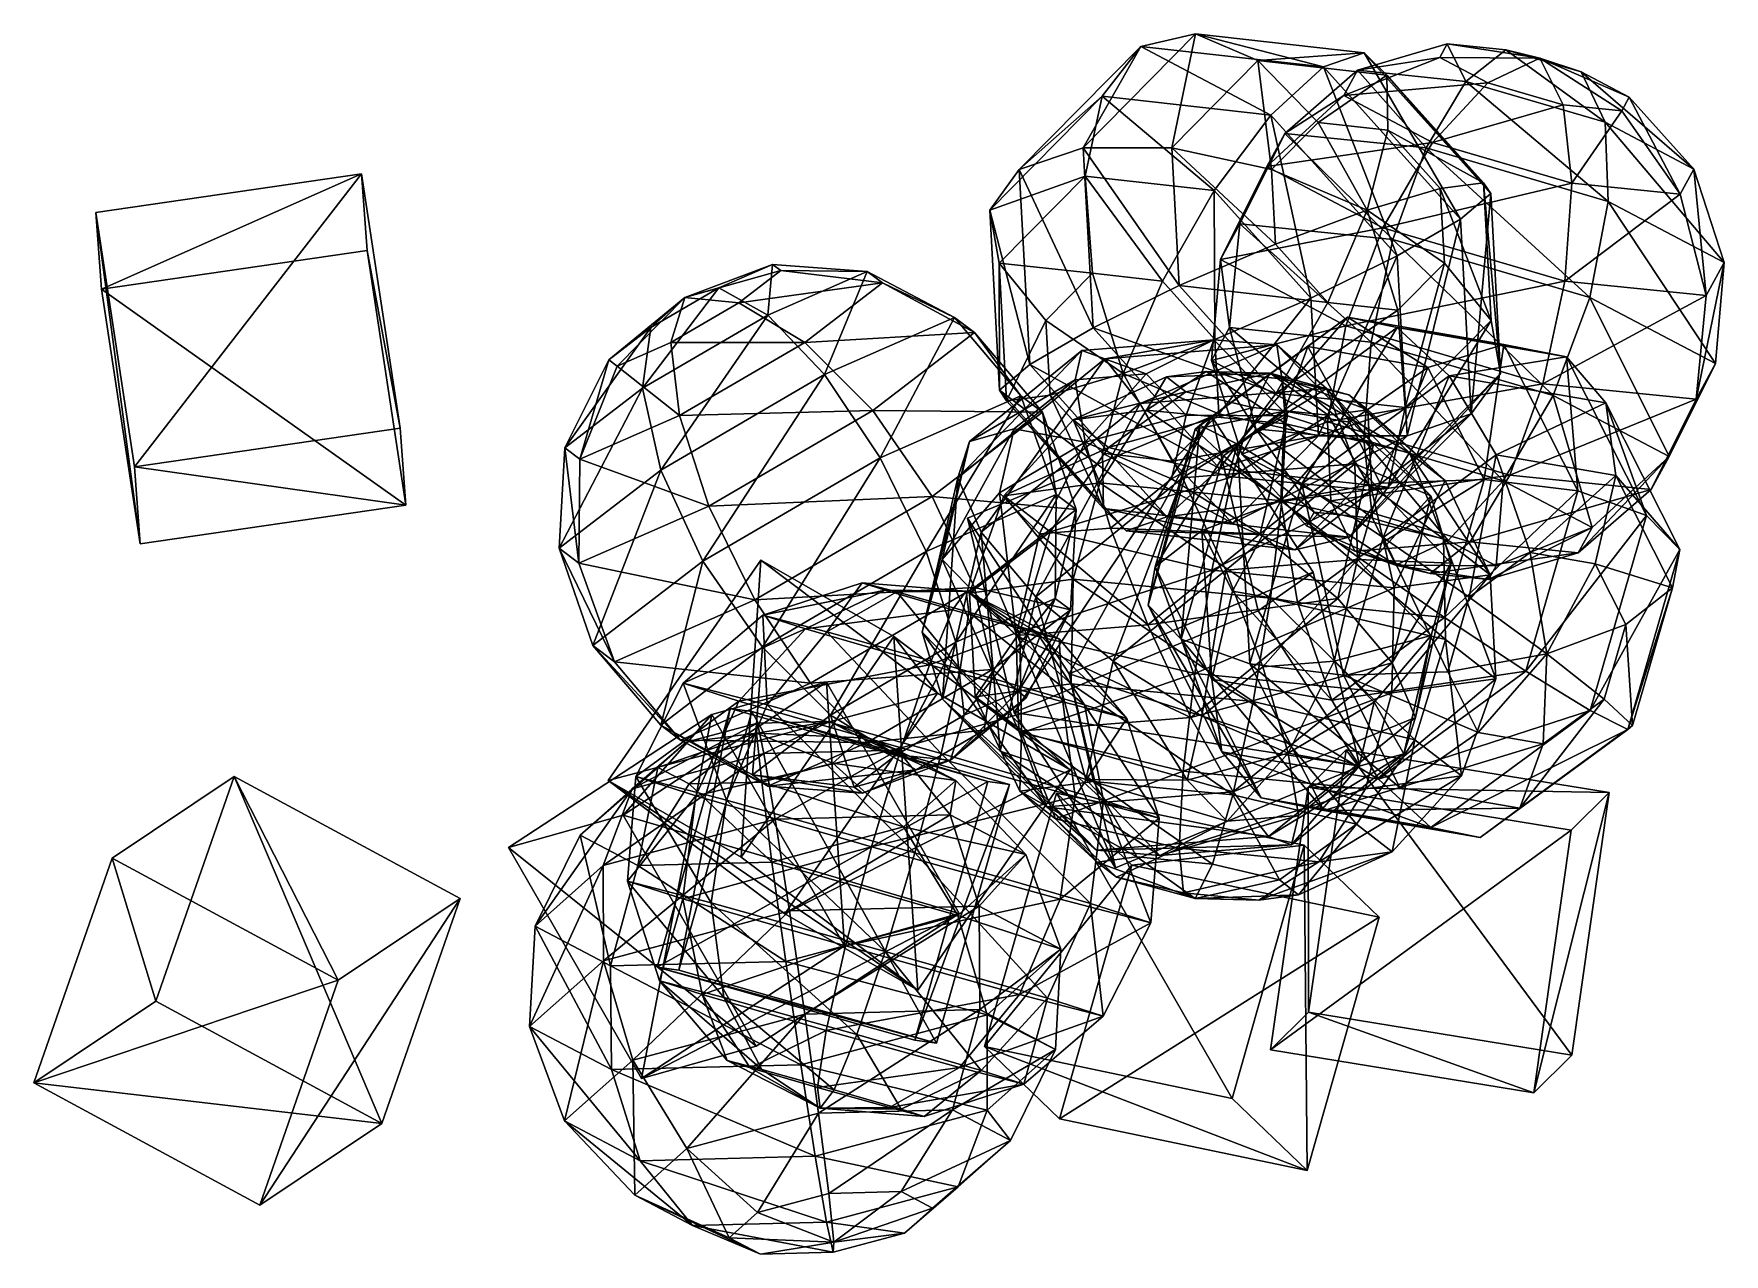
# Model space of a CAD drawing. Header units: metres. Extents: x -614 to 708, y -476 to 478.
import ezdxf

# ---------------------------------------------------------------- set-up
doc = ezdxf.new("R2010")
doc.units = ezdxf.units.M

msp = doc.modelspace()

# ---------------------------------------------------------------- linework, layer by layer
for p, q in [((206.70947, 388.96643, -788.0277), (294.57568, 477.98853, -707.9991)), ((251.82686, 468.16873, -638.78973), (294.57568, 477.98853, -707.9991)), ((294.57568, 477.98853, -707.9991), (275.98987, 388.9739, -831.7776)), ((294.57568, 477.98853, -707.9991), (426.60526, 463.19135, -641.6723)), ((394.73462, 452.1524, -566.99817), (294.57568, 477.98853, -707.9991)), ((294.57568, 477.98853, -707.9991), (343.23975, 457.10846, -770.5263)), ((156.72115, 371.81192, -725.4121), (251.82686, 468.16873, -638.78973)), ((251.82686, 468.16873, -638.78973), (206.70947, 388.96643, -788.0277)), ((221.50134, 429.1441, -573.4348), (251.82686, 468.16873, -638.78973)), ((251.82686, 468.16873, -638.78973), (394.73462, 452.1524, -566.99817)), ((353.53094, 414.34692, -507.10803), (251.82686, 468.16873, -638.78973)), ((426.60526, 463.19135, -641.6723), (343.23975, 457.10846, -770.5263)), ((394.73462, 452.1524, -566.99817), (426.60526, 463.19135, -641.6723)), ((491.45193, 470.20276, -663.30084), (421.365, 449.47925, -626.25793)), ((426.60526, 463.19135, -641.6723), (525.45703, 353.24286, -627.90076)), ((501.731, 333.145, -552.092), (426.60526, 463.19135, -641.6723)), ((426.60526, 463.19135, -641.6723), (444.29083, 445.7832, -719.762)), ((491.45193, 470.20276, -663.30084), (485.62964, 459.50766, -723.591)), ((537.2641, 465.53198, -622.52576), (491.45193, 470.20276, -663.30084)), ((564.00757, 459.05756, -699.7054), (491.45193, 470.20276, -663.30084)), ((491.45193, 470.20276, -663.30084), (506.01483, 440.84875, -550.9154)), ((537.2641, 465.53198, -622.52576), (506.01483, 440.84875, -550.9154)), ((596.23004, 448.23138, -625.1511), (537.2641, 465.53198, -622.52576)), ((564.00757, 459.05756, -699.7054), (537.2641, 465.53198, -622.52576)), ((537.2641, 465.53198, -622.52576), (614.9696, 408.8814, -555.7665)), ((275.98987, 388.9739, -831.7776), (343.23975, 457.10846, -770.5263)), ((343.23975, 457.10846, -770.5263), (444.29083, 445.7832, -719.762)), ((343.23975, 457.10846, -770.5263), (354.015, 371.83328, -850.0012)), ((343.23975, 457.10846, -770.5263), (390.41037, 408.70746, -816.8523)), ((353.53094, 414.34692, -507.10803), (394.73462, 452.1524, -566.99817)), ((394.73462, 452.1524, -566.99817), (501.731, 333.145, -552.092)), ((452.3827, 304.39844, -493.3365), (394.73462, 452.1524, -566.99817)), ((485.62964, 459.50766, -723.591), (410.60675, 429.7173, -737.65955)), ((485.62964, 459.50766, -723.591), (421.365, 449.47925, -626.25793)), ((564.00757, 459.05756, -699.7054), (485.62964, 459.50766, -723.591)), ((485.62964, 459.50766, -723.591), (523.2078, 439.71173, -768.079)), ((564.00757, 459.05756, -699.7054), (523.2078, 439.71173, -768.079)), ((564.00757, 459.05756, -699.7054), (633.8082, 428.43542, -669.63916)), ((564.00757, 459.05756, -699.7054), (596.23004, 448.23138, -625.1511)), ((564.00757, 459.05756, -699.7054), (582.17377, 422.4111, -770.70435)), ((564.00757, 459.05756, -699.7054), (627.9859, 417.7403, -729.92926)), ((421.365, 449.47925, -626.25793), (364.41675, 400.04196, -594.2161)), ((444.29083, 445.7832, -719.762), (390.41037, 408.70746, -816.8523)), ((421.365, 449.47925, -626.25793), (410.60675, 429.7173, -737.65955)), ((523.2078, 439.71173, -768.079), (410.60675, 429.7173, -737.65955)), ((506.01483, 440.84875, -550.9154), (421.365, 449.47925, -626.25793)), ((421.365, 449.47925, -626.25793), (475.01715, 388.7657, -495.77628)), ((444.29083, 445.7832, -719.762), (519.94867, 361.63226, -709.22174)), ((525.45703, 353.24286, -627.90076), (444.29083, 445.7832, -719.762)), ((444.29083, 445.7832, -719.762), (445.09882, 402.57825, -789.37885)), ((506.01483, 440.84875, -550.9154), (475.01715, 388.7657, -495.77628)), ((523.2078, 439.71173, -768.079), (480.0422, 393.1391, -819.8626)), ((614.9696, 408.8814, -555.7665), (506.01483, 440.84875, -550.9154)), ((506.01483, 440.84875, -550.9154), (617.3734, 346.99835, -502.11456)), ((523.2078, 439.71173, -768.079), (582.17377, 422.4111, -770.70435)), ((633.8082, 428.43542, -669.63916), (596.23004, 448.23138, -625.1511)), ((596.23004, 448.23138, -625.1511), (684.4051, 372.30325, -637.96954)), ((596.23004, 448.23138, -625.1511), (614.9696, 408.8814, -555.7665)), ((133.63515, 340.122, -653.46344), (221.50134, 429.1441, -573.4348)), ((221.50134, 429.1441, -573.4348), (156.72115, 371.81192, -725.4121)), ((208.216, 366.8558, -521.884), (221.50134, 429.1441, -573.4348)), ((221.50134, 429.1441, -573.4348), (353.53094, 414.34692, -507.10803)), ((309.26706, 355.53052, -471.1197), (221.50134, 429.1441, -573.4348)), ((410.60675, 429.7173, -737.65955), (350.36047, 374.22168, -739.7693)), ((410.60675, 429.7173, -737.65955), (364.41675, 400.04196, -594.2161)), ((410.60675, 429.7173, -737.65955), (480.0422, 393.1391, -819.8626)), ((627.9859, 417.7403, -729.92926), (633.8082, 428.43542, -669.63916)), ((633.8082, 428.43542, -669.63916), (684.4051, 372.30325, -637.96954)), ((633.8082, 428.43542, -669.63916), (673.64685, 352.54126, -749.37115)), ((309.26706, 355.53052, -471.1197), (353.53094, 414.34692, -507.10803)), ((353.53094, 414.34692, -507.10803), (452.3827, 304.39844, -493.3365)), ((384.9249, 271.37958, -460.5794), (353.53094, 414.34692, -507.10803)), ((582.17377, 422.4111, -770.70435), (480.0422, 393.1391, -819.8626)), ((582.17377, 422.4111, -770.70435), (627.9859, 417.7403, -729.92926)), ((582.17377, 422.4111, -770.70435), (588.997, 361.17175, -824.71375)), ((627.9859, 417.7403, -729.92926), (588.997, 361.17175, -824.71375)), ((627.9859, 417.7403, -729.92926), (673.64685, 352.54126, -749.37115)), ((364.41675, 400.04196, -594.2161), (329.27716, 329.41727, -572.05334)), ((364.41675, 400.04196, -594.2161), (350.36047, 374.22168, -739.7693)), ((354.015, 371.83328, -850.0012), (390.41037, 408.70746, -816.8523)), ((475.01715, 388.7657, -495.77628), (364.41675, 400.04196, -594.2161)), ((364.41675, 400.04196, -594.2161), (448.99014, 317.2119, -465.50287)), ((390.41037, 408.70746, -816.8523), (445.09882, 402.57825, -789.37885)), ((390.41037, 408.70746, -816.8523), (428.90628, 340.154, -839.92426)), ((445.09882, 402.57825, -789.37885), (428.90628, 340.154, -839.92426)), ((445.09882, 402.57825, -789.37885), (486.04456, 357.03607, -783.67444)), ((519.94867, 361.63226, -709.22174), (445.09882, 402.57825, -789.37885)), ((684.4051, 372.30325, -637.96954), (614.9696, 408.8814, -555.7665)), ((614.9696, 408.8814, -555.7665), (708.0952, 299.20667, -609.51807)), ((614.9696, 408.8814, -555.7665), (617.3734, 346.99835, -502.11456)), ((156.72115, 371.81192, -725.4121), (206.70947, 388.96643, -788.0277)), ((206.70947, 388.96643, -788.0277), (275.98987, 388.9739, -831.7776)), ((214.47742, 248.27293, -834.8786), (206.70947, 388.96643, -788.0277)), ((206.70947, 388.96643, -788.0277), (281.9352, 281.29178, -867.6357)), ((281.9352, 281.29178, -867.6357), (275.98987, 388.9739, -831.7776)), ((275.98987, 388.9739, -831.7776), (357.2326, 313.55612, -869.4075)), ((275.98987, 388.9739, -831.7776), (354.015, 371.83328, -850.0012)), ((480.0422, 393.1391, -819.8626), (350.36047, 374.22168, -739.7693)), ((480.0422, 393.1391, -819.8626), (441.08228, 326.43002, -847.1727)), ((475.01715, 388.7657, -495.77628), (448.99014, 317.2119, -465.50287)), ((617.3734, 346.99835, -502.11456), (475.01715, 388.7657, -495.77628)), ((475.01715, 388.7657, -495.77628), (603.0755, 272.00323, -472.36337)), ((480.0422, 393.1391, -819.8626), (588.997, 361.17175, -824.71375)), ((133.63515, 340.122, -653.46344), (156.72115, 371.81192, -725.4121)), ((165.12912, 219.5264, -776.12317), (156.72115, 371.81192, -725.4121)), ((156.72115, 371.81192, -725.4121), (214.47742, 248.27293, -834.8786)), ((350.36047, 374.22168, -739.7693), (314.06274, 301.4696, -729.59906)), ((350.36047, 374.22168, -739.7693), (329.27716, 329.41727, -572.05334)), ((350.36047, 374.22168, -739.7693), (441.08228, 326.43002, -847.1727)), ((357.2326, 313.55612, -869.4075), (354.015, 371.83328, -850.0012)), ((354.015, 371.83328, -850.0012), (428.90628, 340.154, -839.92426)), ((673.64685, 352.54126, -749.37115), (684.4051, 372.30325, -637.96954)), ((684.4051, 372.30325, -637.96954), (708.0952, 299.20667, -609.51807)), ((684.4051, 372.30325, -637.96954), (694.03894, 273.38638, -755.0713)), ((-565.507, 338.42093, -729.83936), (-357.74182, 368.6508, -725.39355)), ((-357.74182, 368.6508, -725.39355), (-565.507, 338.42093, -729.83936)), ((-327.51196, 169.72975, -785.53156), (-357.74182, 368.6508, -725.39355)), ((-357.74182, 368.6508, -725.39355), (-353.29605, 308.5128, -524.2378)), ((-357.74182, 368.6508, -725.39355), (-327.51196, 169.72975, -785.53156)), ((-353.29605, 308.5128, -524.2378), (-357.74182, 368.6508, -725.39355)), ((208.216, 366.8558, -521.884), (133.63515, 340.122, -653.46344)), ((140.96613, 298.72122, -583.13525), (208.216, 366.8558, -521.884)), ((213.99333, 290.78662, -491.9854), (208.216, 366.8558, -521.884)), ((208.216, 366.8558, -521.884), (309.26706, 355.53052, -471.1197)), ((268.68176, 284.6574, -464.51196), (208.216, 366.8558, -521.884)), ((486.04456, 357.03607, -783.67444), (428.90628, 340.154, -839.92426)), ((588.997, 361.17175, -824.71375), (441.08228, 326.43002, -847.1727)), ((519.94867, 361.63226, -709.22174), (486.04456, 357.03607, -783.67444)), ((486.04456, 357.03607, -783.67444), (489.26215, 298.7589, -803.08075)), ((525.894, 253.95015, -745.07983), (486.04456, 357.03607, -783.67444)), ((525.45703, 353.24286, -627.90076), (519.94867, 361.63226, -709.22174)), ((519.94867, 361.63226, -709.22174), (525.894, 253.95015, -745.07983)), ((533.225, 212.54935, -674.75165), (519.94867, 361.63226, -709.22174)), ((588.997, 361.17175, -824.71375), (583.4386, 284.66266, -853.51105)), ((588.997, 361.17175, -824.71375), (673.64685, 352.54126, -749.37115)), ((268.68176, 284.6574, -464.51196), (309.26706, 355.53052, -471.1197)), ((309.26706, 355.53052, -471.1197), (384.9249, 271.37958, -460.5794)), ((309.6275, 239.11526, -458.8076), (309.26706, 355.53052, -471.1197)), ((501.731, 333.145, -552.092), (525.45703, 353.24286, -627.90076)), ((510.13898, 180.85947, -602.803), (525.45703, 353.24286, -627.90076)), ((525.45703, 353.24286, -627.90076), (533.225, 212.54935, -674.75165)), ((673.64685, 352.54126, -749.37115), (583.4386, 284.66266, -853.51105)), ((617.3734, 346.99835, -502.11456), (603.0755, 272.00323, -472.36337)), ((708.0952, 299.20667, -609.51807), (617.3734, 346.99835, -502.11456)), ((617.3734, 346.99835, -502.11456), (701.2721, 220.27393, -588.6161)), ((673.64685, 352.54126, -749.37115), (694.03894, 273.38638, -755.0713)), ((-565.507, 338.42093, -729.83936), (-535.2772, 139.49991, -789.9773)), ((-561.0613, 278.28296, -528.68353), (-565.507, 338.42093, -729.83936)), ((-535.2772, 139.49991, -789.9773), (-565.507, 338.42093, -729.83936)), ((-565.507, 338.42093, -729.83936), (-561.0613, 278.28296, -528.68353)), ((141.4031, 199.42853, -700.31433), (133.63515, 340.122, -653.46344)), ((140.96613, 298.72122, -583.13525), (133.63515, 340.122, -653.46344)), ((133.63515, 340.122, -653.46344), (165.12912, 219.5264, -776.12317)), ((357.2326, 313.55612, -869.4075), (428.90628, 340.154, -839.92426)), ((398.1783, 268.01395, -863.7031), (428.90628, 340.154, -839.92426)), ((489.26215, 298.7589, -803.08075), (428.90628, 340.154, -839.92426)), ((452.86676, 261.88477, -836.22974), (428.90628, 340.154, -839.92426)), ((452.3827, 304.39844, -493.3365), (501.731, 333.145, -552.092)), ((460.15063, 163.70496, -540.1874), (501.731, 333.145, -552.092)), ((501.731, 333.145, -552.092), (510.13898, 180.85947, -602.803)), ((329.27716, 329.41727, -572.05334), (314.06274, 301.4696, -729.59906)), ((441.08228, 326.43002, -847.1727), (314.06274, 301.4696, -729.59906)), ((329.27716, 329.41727, -572.05334), (321.29587, 248.35716, -563.14386)), ((448.99014, 317.2119, -465.50287), (329.27716, 329.41727, -572.05334)), ((329.27716, 329.41727, -572.05334), (431.89624, 237.08087, -464.70404)), ((441.08228, 326.43002, -847.1727), (412.2593, 249.74026, -845.8517)), ((441.08228, 326.43002, -847.1727), (583.4386, 284.66266, -853.51105)), ((-353.29605, 308.5128, -524.2378), (-561.0613, 278.28296, -528.68353)), ((-561.0613, 278.28296, -528.68353), (-353.29605, 308.5128, -524.2378)), ((-353.29605, 308.5128, -524.2378), (-323.06622, 109.59176, -584.37573)), ((-323.06622, 109.59176, -584.37573), (-353.29605, 308.5128, -524.2378)), ((281.9352, 281.29178, -867.6357), (357.2326, 313.55612, -869.4075)), ((398.1783, 268.01395, -863.7031), (357.2326, 313.55612, -869.4075)), ((384.9249, 271.37958, -460.5794), (452.3827, 304.39844, -493.3365)), ((390.87024, 163.69746, -496.4375), (452.3827, 304.39844, -493.3365)), ((448.99014, 317.2119, -465.50287), (431.89624, 237.08087, -464.70404)), ((603.0755, 272.00323, -472.36337), (448.99014, 317.2119, -465.50287)), ((448.99014, 317.2119, -465.50287), (574.25256, 195.31352, -471.0423)), ((452.3827, 304.39844, -493.3365), (460.15063, 163.70496, -540.1874)), ((-104.873276, 271.81308, -635.84357), (-36.146366, 297.80853, -672.102)), ((-104.873276, 271.81308, -635.84357), (-29.68119, 293.00122, -611.1243)), ((-78.23866, 279.32843, -712.96643), (-36.146366, 297.80853, -672.102)), ((-29.68119, 293.00122, -611.1243), (-62.63037, 267.72247, -565.7534)), ((-36.146366, 297.80853, -672.102), (-39.843765, 258.18228, -782.1943)), ((-39.843765, 258.18228, -782.1943), (37.93267, 292.32907, -706.6866)), ((-36.146366, 297.80853, -672.102), (-29.68119, 293.00122, -611.1243)), ((-36.146366, 297.80853, -672.102), (37.93267, 292.32907, -706.6866)), ((-29.68119, 293.00122, -611.1243), (37.93267, 292.32907, -706.6866)), ((-29.68119, 293.00122, -611.1243), (49.87875, 283.4463, -594.0146)), ((37.93267, 292.32907, -706.6866), (4.466187, 211.59392, -832.9878)), ((37.93267, 292.32907, -706.6866), (49.87875, 283.4463, -594.0146)), ((37.93267, 292.32907, -706.6866), (106.086, 256.20886, -734.3322)), ((146.91144, 191.0391, -618.99335), (140.96613, 298.72122, -583.13525)), ((177.59796, 253.91246, -525.13434), (140.96613, 298.72122, -583.13525)), ((213.99333, 290.78662, -491.9854), (140.96613, 298.72122, -583.13525)), ((140.96613, 298.72122, -583.13525), (141.4031, 199.42853, -700.31433)), ((314.06274, 301.4696, -729.59906), (307.23956, 222.53687, -708.6971)), ((314.06274, 301.4696, -729.59906), (412.2593, 249.74026, -845.8517)), ((314.06274, 301.4696, -729.59906), (321.29587, 248.35716, -563.14386)), ((489.26215, 298.7589, -803.08075), (452.86676, 261.88477, -836.22974)), ((458.6441, 185.81558, -806.3311), (489.26215, 298.7589, -803.08075)), ((525.894, 253.95015, -745.07983), (489.26215, 298.7589, -803.08075)), ((708.0952, 299.20667, -609.51807), (686.0577, 192.32625, -746.16174)), ((694.03894, 273.38638, -755.0713), (708.0952, 299.20667, -609.51807)), ((708.0952, 299.20667, -609.51807), (701.2721, 220.27393, -588.6161)), ((-530.8314, 79.36191, -588.82153), (-561.0613, 278.28296, -528.68353)), ((-561.0613, 278.28296, -528.68353), (-530.8314, 79.36191, -588.82153)), ((-78.23866, 279.32843, -712.96643), (-137.89012, 201.00864, -776.30634)), ((-131.301, 248.38628, -709.7799), (-78.23866, 279.32843, -712.96643)), ((-104.873276, 271.81308, -635.84357), (-78.23866, 279.32843, -712.96643)), ((-78.23866, 279.32843, -712.96643), (-39.843765, 258.18228, -782.1943)), ((-62.63037, 267.72247, -565.7534), (49.87875, 283.4463, -594.0146)), ((49.87875, 283.4463, -594.0146), (-11.003384, 236.7373, -510.18005)), ((49.87875, 283.4463, -594.0146), (106.086, 256.20886, -734.3322)), ((49.87875, 283.4463, -594.0146), (121.6943, 244.60294, -587.1192)), ((177.59796, 253.91246, -525.13434), (213.99333, 290.78662, -491.9854)), ((237.95383, 212.51741, -488.29083), (213.99333, 290.78662, -491.9854)), ((213.99333, 290.78662, -491.9854), (268.68176, 284.6574, -464.51196)), ((214.47742, 248.27293, -834.8786), (281.9352, 281.29178, -867.6357)), ((237.95383, 212.51741, -488.29083), (268.68176, 284.6574, -464.51196)), ((268.68176, 284.6574, -464.51196), (309.6275, 239.11526, -458.8076)), ((357.59305, 197.14087, -857.0954), (281.9352, 281.29178, -867.6357)), ((281.9352, 281.29178, -867.6357), (398.1783, 268.01395, -863.7031)), ((583.4386, 284.66266, -853.51105), (412.2593, 249.74026, -845.8517)), ((583.4386, 284.66266, -853.51105), (566.34467, 204.5316, -852.7122)), ((583.4386, 284.66266, -853.51105), (694.03894, 273.38638, -755.0713)), ((-104.873276, 271.81308, -635.84357), (-164.25017, 223.10756, -664.409)), ((-104.873276, 271.81308, -635.84357), (-157.785, 218.30023, -603.43134)), ((-104.873276, 271.81308, -635.84357), (-131.301, 248.38628, -709.7799)), ((-104.873276, 271.81308, -635.84357), (-115.6927, 236.78035, -562.5669)), ((-62.63037, 267.72247, -565.7534), (-115.6927, 236.78035, -562.5669)), ((-104.873276, 271.81308, -635.84357), (-62.63037, 267.72247, -565.7534)), ((-62.63037, 267.72247, -565.7534), (-11.003384, 236.7373, -510.18005)), ((309.6275, 239.11526, -458.8076), (384.9249, 271.37958, -460.5794)), ((312.8451, 180.8381, -478.21387), (384.9249, 271.37958, -460.5794)), ((357.59305, 197.14087, -857.0954), (398.1783, 268.01395, -863.7031)), ((384.9249, 271.37958, -460.5794), (390.87024, 163.69746, -496.4375)), ((452.86676, 261.88477, -836.22974), (398.1783, 268.01395, -863.7031)), ((694.03894, 273.38638, -755.0713), (566.34467, 204.5316, -852.7122)), ((603.0755, 272.00323, -472.36337), (574.25256, 195.31352, -471.0423)), ((701.2721, 220.27393, -588.6161), (603.0755, 272.00323, -472.36337)), ((603.0755, 272.00323, -472.36337), (664.97437, 147.52185, -578.4458)), ((694.03894, 273.38638, -755.0713), (686.0577, 192.32625, -746.16174)), ((-137.89012, 201.00864, -776.30634), (-39.843765, 258.18228, -782.1943)), ((-39.843765, 258.18228, -782.1943), (-123.63757, 136.89296, -825.2948)), ((-39.843765, 258.18228, -782.1943), (4.466187, 211.59392, -832.9878)), ((4.466187, 211.59392, -832.9878), (106.086, 256.20886, -734.3322)), ((106.086, 256.20886, -734.3322), (47.94539, 146.65602, -857.6141)), ((106.086, 256.20886, -734.3322), (121.6943, 244.60294, -587.1192)), ((106.086, 256.20886, -734.3322), (157.93787, 194.94687, -750.83)), ((177.59796, 253.91246, -525.13434), (146.91144, 191.0391, -618.99335)), ((180.81555, 195.63531, -544.54065), (177.59796, 253.91246, -525.13434)), ((237.95383, 212.51741, -488.29083), (177.59796, 253.91246, -525.13434)), ((298.1159, 172.09497, -702.42413), (413.42352, 256.54175, -662.13904)), ((413.42352, 256.54175, -662.13904), (327.41815, 157.12563, -777.46497)), ((357.59305, 197.14087, -857.0954), (452.86676, 261.88477, -836.22974)), ((382.53156, 233.58298, -589.8036), (413.42352, 256.54175, -662.13904)), ((413.42352, 256.54175, -662.13904), (535.85284, 235.22888, -580.85657)), ((476.2349, 217.27081, -527.5928), (413.42352, 256.54175, -662.13904)), ((413.42352, 256.54175, -662.13904), (452.2262, 248.53014, -733.86066)), ((445.35873, 123.52725, -754.7803), (525.894, 253.95015, -745.07983)), ((458.6441, 185.81558, -806.3311), (452.86676, 261.88477, -836.22974)), ((525.894, 253.95015, -745.07983), (458.6441, 185.81558, -806.3311)), ((533.225, 212.54935, -674.75165), (525.894, 253.95015, -745.07983)), ((-131.301, 248.38628, -709.7799), (-198.77226, 154.29967, -692.4718)), ((-164.25017, 223.10756, -664.409), (-131.301, 248.38628, -709.7799)), ((-131.301, 248.38628, -709.7799), (-137.89012, 201.00864, -776.30634)), ((-11.003384, 236.7373, -510.18005), (121.6943, 244.60294, -587.1192)), ((121.6943, 244.60294, -587.1192), (42.147953, 183.57472, -477.58405)), ((121.6943, 244.60294, -587.1192), (157.93787, 194.94687, -750.83)), ((121.6943, 244.60294, -587.1192), (174.83217, 182.38472, -591.4878)), ((165.12912, 219.5264, -776.12317), (214.47742, 248.27293, -834.8786)), ((308.83228, 238.83965, -607.92285), (205.82411, 230.52994, -655.21826)), ((313.32916, 138.32446, -821.10706), (214.47742, 248.27293, -834.8786)), ((214.47742, 248.27293, -834.8786), (357.59305, 197.14087, -857.0954)), ((223.7207, 223.9962, -734.91046), (308.83228, 238.83965, -607.92285)), ((237.95383, 212.51741, -488.29083), (309.6275, 239.11526, -458.8076)), ((308.83228, 238.83965, -607.92285), (256.1445, 212.14673, -551.13104)), ((308.83228, 238.83965, -607.92285), (287.38843, 179.99812, -509.0185)), ((412.2593, 249.74026, -845.8517), (307.23956, 222.53687, -708.6971)), ((321.29587, 248.35716, -563.14386), (307.23956, 222.53687, -708.6971)), ((366.56354, 179.43678, -530.109), (308.83228, 238.83965, -607.92285)), ((358.30737, 234.85336, -673.116), (308.83228, 238.83965, -607.92285)), ((309.6275, 239.11526, -458.8076), (312.8451, 180.8381, -478.21387)), ((431.89624, 237.08087, -464.70404), (321.29587, 248.35716, -563.14386)), ((321.29587, 248.35716, -563.14386), (426.33783, 160.57176, -493.50137)), ((321.29587, 248.35716, -563.14386), (341.688, 169.20226, -568.84393)), ((327.41815, 157.12563, -777.46497), (452.2262, 248.53014, -733.86066)), ((452.2262, 248.53014, -733.86066), (377.7246, 126.32112, -834.3347)), ((412.2593, 249.74026, -845.8517), (397.96136, 174.74521, -816.1005)), ((412.2593, 249.74026, -845.8517), (566.34467, 204.5316, -852.7122)), ((452.2262, 248.53014, -733.86066), (584.74274, 225.46127, -645.88116)), ((535.85284, 235.22888, -580.85657), (452.2262, 248.53014, -733.86066)), ((452.2262, 248.53014, -733.86066), (493.0322, 210.76788, -794.04956)), ((-115.6927, 236.78035, -562.5669), (-157.785, 218.30023, -603.43134)), ((-115.6927, 236.78035, -562.5669), (-11.003384, 236.7373, -510.18005)), ((-115.6927, 236.78035, -562.5669), (-109.049774, 179.56367, -504.2921)), ((-11.003384, 236.7373, -510.18005), (-109.049774, 179.56367, -504.2921)), ((-11.003384, 236.7373, -510.18005), (42.147953, 183.57472, -477.58405)), ((108.81598, 131.02829, -720.6323), (205.82411, 230.52994, -655.21826)), ((205.82411, 230.52994, -655.21826), (117.87985, 159.3754, -644.2903)), ((205.82411, 230.52994, -655.21826), (200.39687, 207.64955, -576.7271)), ((223.7207, 223.9962, -734.91046), (205.82411, 230.52994, -655.21826)), ((205.82411, 230.52994, -655.21826), (256.1445, 212.14673, -551.13104)), ((358.30737, 234.85336, -673.116), (223.7207, 223.9962, -734.91046)), ((251.36206, 189.04303, -803.6713), (358.30737, 234.85336, -673.116)), ((294.27893, 168.95023, -620.63654), (382.53156, 233.58298, -589.8036)), ((382.53156, 233.58298, -589.8036), (298.1159, 172.09497, -702.42413)), ((433.7369, 157.23976, -571.4474), (358.30737, 234.85336, -673.116)), ((397.0376, 200.79472, -736.78546), (358.30737, 234.85336, -673.116)), ((358.30737, 234.85336, -673.116), (366.56354, 179.43678, -530.109)), ((364.25336, 183.14914, -527.8669), (382.53156, 233.58298, -589.8036)), ((382.53156, 233.58298, -589.8036), (476.2349, 217.27081, -527.5928)), ((414.96524, 174.32108, -494.1986), (382.53156, 233.58298, -589.8036)), ((431.89624, 237.08087, -464.70404), (426.33783, 160.57176, -493.50137)), ((574.25256, 195.31352, -471.0423), (431.89624, 237.08087, -464.70404)), ((431.89624, 237.08087, -464.70404), (535.2926, 128.60442, -498.35248)), ((476.2349, 217.27081, -527.5928), (535.85284, 235.22888, -580.85657)), ((584.74274, 225.46127, -645.88116), (493.0322, 210.76788, -794.04956)), ((520.4988, 129.5692, -470.44623), (535.85284, 235.22888, -580.85657)), ((535.85284, 235.22888, -580.85657), (593.68634, 120.64119, -506.19104)), ((535.85284, 235.22888, -580.85657), (584.74274, 225.46127, -645.88116)), ((584.74274, 225.46127, -645.88116), (647.3413, 101.43244, -565.0638)), ((593.68634, 120.64119, -506.19104), (584.74274, 225.46127, -645.88116)), ((584.74274, 225.46127, -645.88116), (615.46155, 189.45503, -712.7671)), ((-164.25017, 223.10756, -664.409), (-198.77226, 154.29967, -692.4718)), ((-164.25017, 223.10756, -664.409), (-186.8262, 145.41687, -579.7998)), ((-157.785, 218.30023, -603.43134), (-186.8262, 145.41687, -579.7998)), ((-157.785, 218.30023, -603.43134), (-164.25017, 223.10756, -664.409)), ((-157.785, 218.30023, -603.43134), (-109.049774, 179.56367, -504.2921)), ((-123.63757, 136.89296, -825.2948), (4.466187, 211.59392, -832.9878)), ((4.466187, 211.59392, -832.9878), (-90.713135, 65.80028, -849.28723)), ((4.466187, 211.59392, -832.9878), (47.94539, 146.65602, -857.6141)), ((223.7207, 223.9962, -734.91046), (108.81598, 131.02829, -720.6323)), ((126.99007, 88.4153, -788.2168), (223.7207, 223.9962, -734.91046)), ((141.4031, 199.42853, -700.31433), (165.12912, 219.5264, -776.12317)), ((272.12546, 100.51901, -761.2169), (165.12912, 219.5264, -776.12317)), ((165.12912, 219.5264, -776.12317), (313.32916, 138.32446, -821.10706)), ((237.95383, 212.51741, -488.29083), (180.81555, 195.63531, -544.54065)), ((256.1445, 212.14673, -551.13104), (200.39687, 207.64955, -576.7271)), ((256.1445, 212.14673, -551.13104), (208.26523, 158.83835, -511.38663)), ((237.95383, 212.51741, -488.29083), (221.76126, 150.09315, -538.83624)), ((251.36206, 189.04303, -803.6713), (223.7207, 223.9962, -734.91046)), ((237.95383, 212.51741, -488.29083), (312.8451, 180.8381, -478.21387)), ((237.95383, 212.51741, -488.29083), (276.4497, 143.96394, -511.36282)), ((287.38843, 179.99812, -509.0185), (256.1445, 212.14673, -551.13104)), ((303.03162, 214.00848, -630.6162), (256.25516, 183.93115, -570.4403)), ((303.03162, 214.00848, -630.6162), (271.9432, 209.82199, -683.5234)), ((352.93958, 212.63222, -695.5864), (271.9432, 209.82199, -683.5234)), ((352.93958, 212.63222, -695.5864), (286.99316, 198.13052, -742.0041)), ((362.0472, 208.23758, -614.2749), (303.03162, 214.00848, -630.6162)), ((352.93958, 212.63222, -695.5864), (303.03162, 214.00848, -630.6162)), ((303.03162, 214.00848, -630.6162), (365.30173, 173.26794, -540.2455)), ((307.23956, 222.53687, -708.6971), (397.96136, 174.74521, -816.1005)), ((307.23956, 222.53687, -708.6971), (341.688, 169.20226, -568.84393)), ((307.23956, 222.53687, -708.6971), (330.92975, 149.44028, -680.24554)), ((352.93958, 212.63222, -695.5864), (339.36542, 185.78278, -771.8011)), ((352.93958, 212.63222, -695.5864), (429.46942, 184.19836, -702.5526)), ((352.93958, 212.63222, -695.5864), (414.41943, 195.88983, -644.07196)), ((352.93958, 212.63222, -695.5864), (362.0472, 208.23758, -614.2749)), ((352.93958, 212.63222, -695.5864), (398.38098, 180.01187, -755.4598)), ((414.96524, 174.32108, -494.1986), (476.2349, 217.27081, -527.5928)), ((415.03323, 84.502655, -689.42535), (533.225, 212.54935, -674.75165)), ((438.92065, 126.857285, -463.27112), (476.2349, 217.27081, -527.5928)), ((533.225, 212.54935, -674.75165), (445.35873, 123.52725, -754.7803)), ((476.2349, 217.27081, -527.5928), (520.4988, 129.5692, -470.44623)), ((510.13898, 180.85947, -602.803), (533.225, 212.54935, -674.75165)), ((701.2721, 220.27393, -588.6161), (650.9181, 121.70155, -723.999)), ((701.2721, 220.27393, -588.6161), (664.97437, 147.52185, -578.4458)), ((686.0577, 192.32625, -746.16174), (701.2721, 220.27393, -588.6161)), ((-137.89012, 201.00864, -776.30634), (-203.18391, 75.86476, -715.7597)), ((-198.77226, 154.29967, -692.4718), (-137.89012, 201.00864, -776.30634)), ((-137.89012, 201.00864, -776.30634), (-123.63757, 136.89296, -825.2948)), ((117.87985, 159.3754, -644.2903), (200.39687, 207.64955, -576.7271)), ((240.25482, 89.48007, -686.5428), (141.4031, 199.42853, -700.31433)), ((146.91144, 191.0391, -618.99335), (141.4031, 199.42853, -700.31433)), ((141.4031, 199.42853, -700.31433), (272.12546, 100.51901, -761.2169)), ((200.39687, 207.64955, -576.7271), (152.80176, 169.14099, -570.8129)), ((271.9432, 209.82199, -683.5234), (198.81128, 176.19556, -668.2)), ((200.39687, 207.64955, -576.7271), (208.26523, 158.83835, -511.38663)), ((397.0376, 200.79472, -736.78546), (251.36206, 189.04303, -803.6713)), ((271.9432, 209.82199, -683.5234), (256.25516, 183.93115, -570.4403)), ((271.9432, 209.82199, -683.5234), (286.99316, 198.13052, -742.0041)), ((284.54, 130.9917, -851.0326), (397.0376, 200.79472, -736.78546)), ((414.41943, 195.88983, -644.07196), (362.0472, 208.23758, -614.2749)), ((362.0472, 208.23758, -614.2749), (462.073, 150.45227, -595.3032)), ((362.0472, 208.23758, -614.2749), (365.30173, 173.26794, -540.2455)), ((377.7246, 126.32112, -834.3347), (493.0322, 210.76788, -794.04956)), ((478.68195, 116.78639, -626.7401), (397.0376, 200.79472, -736.78546)), ((419.12668, 141.84885, -789.23816), (397.0376, 200.79472, -736.78546)), ((397.0376, 200.79472, -736.78546), (433.7369, 157.23976, -571.4474)), ((566.34467, 204.5316, -852.7122), (397.96136, 174.74521, -816.1005)), ((493.0322, 210.76788, -794.04956), (441.37665, 84.371155, -864.3754)), ((493.0322, 210.76788, -794.04956), (615.46155, 189.45503, -712.7671)), ((493.0322, 210.76788, -794.04956), (529.6293, 149.0039, -833.54254)), ((566.34467, 204.5316, -852.7122), (540.3177, 132.97784, -822.43884)), ((566.34467, 204.5316, -852.7122), (686.0577, 192.32625, -746.16174)), ((47.94539, 146.65602, -857.6141), (157.93787, 194.94687, -750.83)), ((157.93787, 194.94687, -750.83), (83.974495, 73.25479, -852.32404)), ((251.36206, 189.04303, -803.6713), (126.99007, 88.4153, -788.2168)), ((180.81555, 195.63531, -544.54065), (146.91144, 191.0391, -618.99335)), ((222.56927, 106.88818, -608.45306), (146.91144, 191.0391, -618.99335)), ((146.91144, 191.0391, -618.99335), (240.25482, 89.48007, -686.5428)), ((157.93787, 194.94687, -750.83), (174.83217, 182.38472, -591.4878)), ((157.93787, 194.94687, -750.83), (185.5943, 117.869736, -753.66846)), ((169.6353, 38.02382, -836.7545), (251.36206, 189.04303, -803.6713)), ((221.76126, 150.09315, -538.83624), (180.81555, 195.63531, -544.54065)), ((180.81555, 195.63531, -544.54065), (222.56927, 106.88818, -608.45306)), ((286.99316, 198.13052, -742.0041), (198.81128, 176.19556, -668.2)), ((286.99316, 198.13052, -742.0041), (226.61996, 154.59253, -776.2582)), ((339.36542, 185.78278, -771.8011), (226.61996, 154.59253, -776.2582)), ((284.54, 130.9917, -851.0326), (251.36206, 189.04303, -803.6713)), ((286.99316, 198.13052, -742.0041), (339.36542, 185.78278, -771.8011)), ((313.32916, 138.32446, -821.10706), (357.59305, 197.14087, -857.0954)), ((313.32916, 138.32446, -821.10706), (458.6441, 185.81558, -806.3311)), ((339.36542, 185.78278, -771.8011), (323.39124, 131.77686, -831.3159)), ((339.36542, 185.78278, -771.8011), (398.38098, 180.01187, -755.4598)), ((458.6441, 185.81558, -806.3311), (357.59305, 197.14087, -857.0954)), ((429.46942, 184.19836, -702.5526), (414.41943, 195.88983, -644.07196)), ((414.41943, 195.88983, -644.07196), (489.8817, 128.84924, -703.36145)), ((414.41943, 195.88983, -644.07196), (462.073, 150.45227, -595.3032)), ((445.35873, 123.52725, -754.7803), (458.6441, 185.81558, -806.3311)), ((615.46155, 189.45503, -712.7671), (529.6293, 149.0039, -833.54254)), ((574.25256, 195.31352, -471.0423), (535.2926, 128.60442, -498.35248)), ((686.0577, 192.32625, -746.16174), (540.3177, 132.97784, -822.43884)), ((664.97437, 147.52185, -578.4458), (574.25256, 195.31352, -471.0423)), ((574.25256, 195.31352, -471.0423), (604.7281, 92.02626, -580.55554)), ((615.46155, 189.45503, -712.7671), (673.29504, 74.86733, -638.10156)), ((647.3413, 101.43244, -565.0638), (615.46155, 189.45503, -712.7671)), ((615.46155, 189.45503, -712.7671), (623.3326, 132.69174, -771.33167)), ((686.0577, 192.32625, -746.16174), (650.9181, 121.70155, -723.999)), ((-109.049774, 179.56367, -504.2921), (-186.8262, 145.41687, -579.7998)), ((-109.049774, 179.56367, -504.2921), (42.147953, 183.57472, -477.58405)), ((-109.049774, 179.56367, -504.2921), (-85.95583, 108.87376, -469.89108)), ((42.147953, 183.57472, -477.58405), (-85.95583, 108.87376, -469.89108)), ((42.147953, 183.57472, -477.58405), (88.73184, 116.328255, -472.92786)), ((42.147953, 183.57472, -477.58405), (174.83217, 182.38472, -591.4878)), ((174.83217, 182.38472, -591.4878), (88.73184, 116.328255, -472.92786)), ((116.32205, 99.31003, -675.7127), (307.2745, 178.77429, -639.3453)), ((307.2745, 178.77429, -639.3453), (116.32205, 99.31003, -675.7127)), ((198.81128, 176.19556, -668.2), (144.67743, 116.872215, -651.94904)), ((174.83217, 182.38472, -591.4878), (185.5943, 117.869736, -753.66846)), ((174.83217, 182.38472, -591.4878), (201.2026, 106.26381, -606.45544)), ((256.25516, 183.93115, -570.4403), (198.81128, 176.19556, -668.2)), ((198.81128, 176.19556, -668.2), (226.61996, 154.59253, -776.2582)), ((198.81128, 176.19556, -668.2), (219.73148, 126.97927, -524.2199)), ((287.38843, 179.99812, -509.0185), (208.26523, 158.83835, -511.38663)), ((256.25516, 183.93115, -570.4403), (219.73148, 126.97927, -524.2199)), ((365.30173, 173.26794, -540.2455), (256.25516, 183.93115, -570.4403)), ((256.25516, 183.93115, -570.4403), (362.2077, 113.047104, -484.76843)), ((257.4756, 31.356346, -678.1135), (298.1159, 172.09497, -702.42413)), ((275.82642, 130.03595, -475.05847), (287.38843, 179.99812, -509.0185)), ((366.56354, 179.43678, -530.109), (275.82642, 130.03595, -475.05847)), ((312.8451, 180.8381, -478.21387), (276.4497, 143.96394, -511.36282)), ((298.1159, 172.09497, -702.42413), (283.42935, 4.791237, -751.1513)), ((366.56354, 179.43678, -530.109), (287.38843, 179.99812, -509.0185)), ((364.25336, 183.14914, -527.8669), (294.27893, 168.95023, -620.63654)), ((294.27893, 168.95023, -620.63654), (298.1159, 172.09497, -702.42413)), ((298.1159, 172.09497, -702.42413), (327.41815, 157.12563, -777.46497)), ((386.73877, 57.25806, -791.06616), (307.2745, 178.77429, -639.3453)), ((307.2745, 178.77429, -639.3453), (343.6419, 27.053371, -498.7815)), ((307.2745, 178.77429, -639.3453), (386.73877, 57.25806, -791.06616)), ((343.6419, 27.053371, -498.7815), (307.2745, 178.77429, -639.3453)), ((312.8451, 180.8381, -478.21387), (390.87024, 163.69746, -496.4375)), ((316.49136, 148.17014, -544.5535), (364.25336, 183.14914, -527.8669)), ((398.38098, 180.01187, -755.4598), (323.39124, 131.77686, -831.3159)), ((397.96136, 174.74521, -816.1005), (330.92975, 149.44028, -680.24554)), ((345.1997, 87.11873, -467.35907), (366.56354, 179.43678, -530.109)), ((361.37152, 112.91829, -485.75812), (364.25336, 183.14914, -527.8669)), ((361.37152, 112.91829, -485.75812), (414.96524, 174.32108, -494.1986)), ((365.30173, 173.26794, -540.2455), (362.2077, 113.047104, -484.76843)), ((364.25336, 183.14914, -527.8669), (414.96524, 174.32108, -494.1986)), ((462.073, 150.45227, -595.3032), (365.30173, 173.26794, -540.2455)), ((365.30173, 173.26794, -540.2455), (488.64548, 83.23699, -556.70483)), ((433.7369, 157.23976, -571.4474), (366.56354, 179.43678, -530.109)), ((372.2844, 74.68286, -620.216), (510.13898, 180.85947, -602.803)), ((397.96136, 174.74521, -816.1005), (540.3177, 132.97784, -822.43884)), ((397.96136, 174.74521, -816.1005), (400.3652, 112.86211, -762.4486)), ((398.38098, 180.01187, -755.4598), (429.46942, 184.19836, -702.5526)), ((398.38098, 180.01187, -755.4598), (432.4378, 121.11365, -801.1211)), ((414.96524, 174.32108, -494.1986), (438.92065, 126.857285, -463.27112)), ((510.13898, 180.85947, -602.803), (415.03323, 84.502655, -689.42535)), ((429.46942, 184.19836, -702.5526), (489.8817, 128.84924, -703.36145)), ((429.46942, 184.19836, -702.5526), (432.4378, 121.11365, -801.1211)), ((460.15063, 163.70496, -540.1874), (510.13898, 180.85947, -602.803)), ((-327.51196, 169.72975, -785.53156), (-535.2772, 139.49991, -789.9773)), ((-535.2772, 139.49991, -789.9773), (-327.51196, 169.72975, -785.53156)), ((-323.06622, 109.59176, -584.37573), (-327.51196, 169.72975, -785.53156)), ((-327.51196, 169.72975, -785.53156), (-323.06622, 109.59176, -584.37573)), ((80.90277, 10.408947, -638.64557), (117.87985, 159.3754, -644.2903)), ((96.51601, 67.05734, -581.5403), (152.80176, 169.14099, -570.8129)), ((117.87985, 159.3754, -644.2903), (96.51601, 67.05734, -581.5403)), ((108.81598, 131.02829, -720.6323), (117.87985, 159.3754, -644.2903)), ((117.87985, 159.3754, -644.2903), (152.80176, 169.14099, -570.8129)), ((152.80176, 169.14099, -570.8129), (141.23975, 119.1788, -536.8529)), ((141.23975, 119.1788, -536.8529), (208.26523, 158.83835, -511.38663)), ((152.80176, 169.14099, -570.8129), (208.26523, 158.83835, -511.38663)), ((172.48366, 87.0302, -494.74036), (208.26523, 158.83835, -511.38663)), ((228.2313, 91.527374, -469.14426), (208.26523, 158.83835, -511.38663)), ((275.82642, 130.03595, -475.05847), (208.26523, 158.83835, -511.38663)), ((294.27893, 168.95023, -620.63654), (257.4756, 31.356346, -678.1135)), ((263.1742, 61.23355, -602.02997), (294.27893, 168.95023, -620.63654)), ((276.4497, 143.96394, -511.36282), (390.87024, 163.69746, -496.4375)), ((316.49136, 148.17014, -544.5535), (294.27893, 168.95023, -620.63654)), ((323.62033, 95.5629, -557.6888), (460.15063, 163.70496, -540.1874)), ((390.87024, 163.69746, -496.4375), (323.62033, 95.5629, -557.6888)), ((341.688, 169.20226, -568.84393), (330.92975, 149.44028, -680.24554)), ((426.33783, 160.57176, -493.50137), (341.688, 169.20226, -568.84393)), ((341.688, 169.20226, -568.84393), (433.16107, 99.33243, -547.51074)), ((341.688, 169.20226, -568.84393), (387.3489, 104.003235, -588.2858)), ((460.15063, 163.70496, -540.1874), (372.2844, 74.68286, -620.216)), ((390.87024, 163.69746, -496.4375), (460.15063, 163.70496, -540.1874)), ((535.2926, 128.60442, -498.35248), (426.33783, 160.57176, -493.50137)), ((426.33783, 160.57176, -493.50137), (492.127, 82.03183, -550.1361)), ((426.33783, 160.57176, -493.50137), (433.16107, 99.33243, -547.51074)), ((-198.77226, 154.29967, -692.4718), (-203.18391, 75.86476, -715.7597)), ((-186.8262, 145.41687, -579.7998), (-198.77226, 154.29967, -692.4718)), ((-198.77226, 154.29967, -692.4718), (-187.57562, 64.25882, -568.5467)), ((-90.713135, 65.80028, -849.28723), (47.94539, 146.65602, -857.6141)), ((47.94539, 146.65602, -857.6141), (-44.129276, -1.446175, -844.63104)), ((47.94539, 146.65602, -857.6141), (83.974495, 73.25479, -852.32404)), ((226.61996, 154.59253, -776.2582), (144.67743, 116.872215, -651.94904)), ((226.61996, 154.59253, -776.2582), (181.01122, 88.646515, -793.1339)), ((276.4497, 143.96394, -511.36282), (221.76126, 150.09315, -538.83624)), ((221.76126, 150.09315, -538.83624), (323.62033, 95.5629, -557.6888)), ((221.76126, 150.09315, -538.83624), (222.56927, 106.88818, -608.45306)), ((226.61996, 154.59253, -776.2582), (323.39124, 131.77686, -831.3159)), ((316.49136, 148.17014, -544.5535), (263.1742, 61.23355, -602.02997)), ((283.42935, 4.791237, -751.1513), (327.41815, 157.12563, -777.46497)), ((299.6576, 89.87429, -534.48376), (316.49136, 148.17014, -544.5535)), ((361.37152, 112.91829, -485.75812), (316.49136, 148.17014, -544.5535)), ((327.41815, 157.12563, -777.46497), (337.08426, -14.417511, -810.02405)), ((327.41815, 157.12563, -777.46497), (377.7246, 126.32112, -834.3347)), ((330.92975, 149.44028, -680.24554), (400.3652, 112.86211, -762.4486)), ((330.92975, 149.44028, -680.24554), (387.3489, 104.003235, -588.2858)), ((330.92975, 149.44028, -680.24554), (381.5266, 93.308105, -648.576)), ((433.7369, 157.23976, -571.4474), (345.1997, 87.11873, -467.35907)), ((405.82373, 36.620415, -489.46057), (433.7369, 157.23976, -571.4474)), ((478.68195, 116.78639, -626.7401), (433.7369, 157.23976, -571.4474)), ((441.37665, 84.371155, -864.3754), (529.6293, 149.0039, -833.54254)), ((489.8817, 128.84924, -703.36145), (462.073, 150.45227, -595.3032)), ((462.073, 150.45227, -595.3032), (524.97925, 55.011284, -697.8897)), ((462.073, 150.45227, -595.3032), (488.64548, 83.23699, -556.70483)), ((529.6293, 149.0039, -833.54254), (508.68375, 37.66226, -863.0138)), ((529.6293, 149.0039, -833.54254), (623.3326, 132.69174, -771.33167)), ((529.6293, 149.0039, -833.54254), (556.44574, 72.64125, -846.32715)), ((664.97437, 147.52185, -578.4458), (593.96985, 72.26427, -691.95715)), ((664.97437, 147.52185, -578.4458), (604.7281, 92.02626, -580.55554)), ((650.9181, 121.70155, -723.999), (664.97437, 147.52185, -578.4458)), ((-535.2772, 139.49991, -789.9773), (-530.8314, 79.36191, -588.82153)), ((-530.8314, 79.36191, -588.82153), (-535.2772, 139.49991, -789.9773)), ((-203.18391, 75.86476, -715.7597), (-123.63757, 136.89296, -825.2948)), ((-186.8262, 145.41687, -579.7998), (-187.57562, 64.25882, -568.5467)), ((-186.8262, 145.41687, -579.7998), (-85.95583, 108.87376, -469.89108)), ((-123.63757, 136.89296, -825.2948), (-176.81348, -0.25618, -730.7273)), ((-123.63757, 136.89296, -825.2948), (-90.713135, 65.80028, -849.28723)), ((272.12546, 100.51901, -761.2169), (313.32916, 138.32446, -821.10706)), ((276.4497, 143.96394, -511.36282), (323.62033, 95.5629, -557.6888)), ((419.12668, 141.84885, -789.23816), (284.54, 130.9917, -851.0326)), ((445.35873, 123.52725, -754.7803), (313.32916, 138.32446, -821.10706)), ((318.20355, 58.680046, -869.784), (419.12668, 141.84885, -789.23816)), ((540.3177, 132.97784, -822.43884), (400.3652, 112.86211, -762.4486)), ((494.5562, 64.23528, -687.5695), (419.12668, 141.84885, -789.23816)), ((421.21173, 66.989746, -822.4886), (419.12668, 141.84885, -789.23816)), ((419.12668, 141.84885, -789.23816), (478.68195, 116.78639, -626.7401)), ((540.3177, 132.97784, -822.43884), (509.32, 80.89476, -767.2997)), ((540.3177, 132.97784, -822.43884), (650.9181, 121.70155, -723.999)), ((623.3326, 132.69174, -771.33167), (556.44574, 72.64125, -846.32715)), ((623.3326, 132.69174, -771.33167), (607.1576, 63.81318, -812.6588)), ((623.3326, 132.69174, -771.33167), (667.59644, 44.99013, -714.1851)), ((673.29504, 74.86733, -638.10156), (623.3326, 132.69174, -771.33167)), ((108.81598, 131.02829, -720.6323), (80.90277, 10.408947, -638.64557)), ((96.51601, 67.05734, -581.5403), (141.23975, 119.1788, -536.8529)), ((96.77704, -42.14215, -699.475), (108.81598, 131.02829, -720.6323)), ((126.99007, 88.4153, -788.2168), (108.81598, 131.02829, -720.6323)), ((141.23975, 119.1788, -536.8529), (172.48366, 87.0302, -494.74036)), ((154.24724, 7.654476, -503.7265), (141.23975, 119.1788, -536.8529)), ((219.73148, 126.97927, -524.2199), (144.67743, 116.872215, -651.94904)), ((284.54, 130.9917, -851.0326), (169.6353, 38.02382, -836.7545)), ((323.39124, 131.77686, -831.3159), (181.01122, 88.646515, -793.1339)), ((219.73148, 126.97927, -524.2199), (199.02098, 51.823196, -498.9916)), ((362.2077, 113.047104, -484.76843), (219.73148, 126.97927, -524.2199)), ((219.73148, 126.97927, -524.2199), (353.23615, 36.74313, -456.28967)), ((228.2313, 91.527374, -469.14426), (275.82642, 130.03595, -475.05847)), ((230.25928, -12.474495, -858.856), (284.54, 130.9917, -851.0326)), ((272.12546, 100.51901, -761.2169), (445.35873, 123.52725, -754.7803)), ((345.1997, 87.11873, -467.35907), (275.82642, 130.03595, -475.05847)), ((318.20355, 58.680046, -869.784), (284.54, 130.9917, -851.0326)), ((323.39124, 131.77686, -831.3159), (307.449, 58.836395, -865.0703)), ((432.4378, 121.11365, -801.1211), (307.449, 58.836395, -865.0703)), ((323.39124, 131.77686, -831.3159), (432.4378, 121.11365, -801.1211)), ((337.08426, -14.417511, -810.02405), (377.7246, 126.32112, -834.3347)), ((361.37152, 112.91829, -485.75812), (438.92065, 126.857285, -463.27112)), ((377.7246, 126.32112, -834.3347), (410.27188, -23.34552, -845.76886)), ((377.7246, 126.32112, -834.3347), (441.37665, 84.371155, -864.3754)), ((415.03323, 84.502655, -689.42535), (445.35873, 123.52725, -754.7803)), ((422.08688, 68.56143, -453.20132), (520.4988, 129.5692, -470.44623)), ((438.92065, 126.857285, -463.27112), (422.08688, 68.56143, -453.20132)), ((432.4378, 121.11365, -801.1211), (489.8817, 128.84924, -703.36145)), ((432.4378, 121.11365, -801.1211), (449.9252, 44.90423, -825.6189)), ((438.92065, 126.857285, -463.27112), (520.4988, 129.5692, -470.44623)), ((489.8817, 128.84924, -703.36145), (449.9252, 44.90423, -825.6189)), ((520.4988, 129.5692, -470.44623), (489.39398, 21.852535, -451.83966)), ((489.39398, 21.852535, -451.83966), (593.68634, 120.64119, -506.19104)), ((489.8817, 128.84924, -703.36145), (524.97925, 55.011284, -697.8897)), ((535.2926, 128.60442, -498.35248), (492.127, 82.03183, -550.1361)), ((650.9181, 121.70155, -723.999), (509.32, 80.89476, -767.2997)), ((520.4988, 129.5692, -470.44623), (593.68634, 120.64119, -506.19104)), ((535.2926, 128.60442, -498.35248), (529.7052, 62.23587, -594.6241)), ((604.7281, 92.02626, -580.55554), (535.2926, 128.60442, -498.35248)), ((593.68634, 120.64119, -506.19104), (553.046, -20.09742, -481.8804)), ((593.68634, 120.64119, -506.19104), (647.3413, 101.43244, -565.0638)), ((650.9181, 121.70155, -723.999), (593.96985, 72.26427, -691.95715)), ((-530.8314, 79.36191, -588.82153), (-323.06622, 109.59176, -584.37573)), ((-323.06622, 109.59176, -584.37573), (-530.8314, 79.36191, -588.82153)), ((-85.95583, 108.87376, -469.89108), (-187.57562, 64.25882, -568.5467)), ((-85.95583, 108.87376, -469.89108), (88.73184, 116.328255, -472.92786)), ((-85.95583, 108.87376, -469.89108), (-49.926712, 35.472504, -464.601)), ((88.73184, 116.328255, -472.92786), (-49.926712, 35.472504, -464.601)), ((83.974495, 73.25479, -852.32404), (185.5943, 117.869736, -753.66846)), ((88.73184, 116.328255, -472.92786), (121.656265, 45.235596, -496.92026)), ((88.73184, 116.328255, -472.92786), (201.2026, 106.26381, -606.45544)), ((185.5943, 117.869736, -753.66846), (107.068436, 2.564865, -817.923)), ((144.67743, 116.872215, -651.94904), (117.78308, 40.883392, -637.2446)), ((201.2026, 106.26381, -606.45544), (121.656265, 45.235596, -496.92026)), ((144.67743, 116.872215, -651.94904), (181.01122, 88.646515, -793.1339)), ((144.67743, 116.872215, -651.94904), (199.02098, 51.823196, -498.9916)), ((185.5943, 117.869736, -753.66846), (184.84488, 36.71167, -742.4153)), ((201.2026, 106.26381, -606.45544), (184.84488, 36.71167, -742.4153)), ((185.5943, 117.869736, -753.66846), (201.2026, 106.26381, -606.45544)), ((201.2026, 106.26381, -606.45544), (196.79095, 27.82888, -629.7433)), ((323.62033, 95.5629, -557.6888), (222.56927, 106.88818, -608.45306)), ((222.56927, 106.88818, -608.45306), (372.2844, 74.68286, -620.216)), ((222.56927, 106.88818, -608.45306), (240.25482, 89.48007, -686.5428)), ((361.37152, 112.91829, -485.75812), (299.6576, 89.87429, -534.48376)), ((361.37152, 112.91829, -485.75812), (323.61304, 42.41052, -503.55627)), ((362.2077, 113.047104, -484.76843), (353.23615, 36.74313, -456.28967)), ((361.37152, 112.91829, -485.75812), (422.08688, 68.56143, -453.20132)), ((361.37152, 112.91829, -485.75812), (374.3249, 33.582443, -469.88797)), ((488.64548, 83.23699, -556.70483), (362.2077, 113.047104, -484.76843)), ((362.2077, 113.047104, -484.76843), (490.09143, 4.476889, -534.1531)), ((400.3652, 112.86211, -762.4486), (381.5266, 93.308105, -648.576)), ((400.3652, 112.86211, -762.4486), (509.32, 80.89476, -767.2997)), ((400.3652, 112.86211, -762.4486), (419.1048, 73.51216, -693.06396)), ((478.68195, 116.78639, -626.7401), (405.82373, 36.620415, -489.46057)), ((448.4689, -13.771046, -537.9983), (478.68195, 116.78639, -626.7401)), ((494.5562, 64.23528, -687.5695), (478.68195, 116.78639, -626.7401)), ((116.32205, 99.31003, -675.7127), (195.78632, -22.206203, -827.4336)), ((152.68945, -52.410892, -535.1489), (116.32205, 99.31003, -675.7127)), ((195.78632, -22.206203, -827.4336), (116.32205, 99.31003, -675.7127)), ((116.32205, 99.31003, -675.7127), (152.68945, -52.410892, -535.1489)), ((240.25482, 89.48007, -686.5428), (272.12546, 100.51901, -761.2169)), ((415.03323, 84.502655, -689.42535), (272.12546, 100.51901, -761.2169)), ((323.62033, 95.5629, -557.6888), (372.2844, 74.68286, -620.216)), ((387.3489, 104.003235, -588.2858), (381.5266, 93.308105, -648.576)), ((381.5266, 93.308105, -648.576), (419.1048, 73.51216, -693.06396)), ((381.5266, 93.308105, -648.576), (451.32727, 62.68599, -618.5097)), ((433.16107, 99.33243, -547.51074), (387.3489, 104.003235, -588.2858)), ((387.3489, 104.003235, -588.2858), (451.32727, 62.68599, -618.5097)), ((492.127, 82.03183, -550.1361), (433.16107, 99.33243, -547.51074)), ((433.16107, 99.33243, -547.51074), (451.32727, 62.68599, -618.5097)), ((553.046, -20.09742, -481.8804), (647.3413, 101.43244, -565.0638)), ((647.3413, 101.43244, -565.0638), (603.3525, -50.90194, -538.7501)), ((647.3413, 101.43244, -565.0638), (673.29504, 74.86733, -638.10156)), ((126.99007, 88.4153, -788.2168), (96.77704, -42.14215, -699.475)), ((181.01122, 88.646515, -793.1339), (117.78308, 40.883392, -637.2446)), ((169.6353, 38.02382, -836.7545), (126.99007, 88.4153, -788.2168)), ((141.72209, -82.595535, -754.7677), (126.99007, 88.4153, -788.2168)), ((154.24724, 7.654476, -503.7265), (172.48366, 87.0302, -494.74036)), ((181.01122, 88.646515, -793.1339), (157.11049, 10.332115, -790.062)), ((172.48366, 87.0302, -494.74036), (228.2313, 91.527374, -469.14426)), ((257.25543, 15.964172, -456.4311), (172.48366, 87.0302, -494.74036)), ((181.01122, 88.646515, -793.1339), (307.449, 58.836395, -865.0703)), ((257.25543, 15.964172, -456.4311), (228.2313, 91.527374, -469.14426)), ((345.1997, 87.11873, -467.35907), (228.2313, 91.527374, -469.14426)), ((372.2844, 74.68286, -620.216), (240.25482, 89.48007, -686.5428)), ((240.25482, 89.48007, -686.5428), (415.03323, 84.502655, -689.42535)), ((257.25543, 15.964172, -456.4311), (345.1997, 87.11873, -467.35907)), ((299.6576, 89.87429, -534.48376), (263.1742, 61.23355, -602.02997)), ((323.61304, 42.41052, -503.55627), (299.6576, 89.87429, -534.48376)), ((299.6576, 89.87429, -534.48376), (307.43805, -26.468048, -544.8834)), ((405.82373, 36.620415, -489.46057), (345.1997, 87.11873, -467.35907)), ((372.2844, 74.68286, -620.216), (415.03323, 84.502655, -689.42535)), ((410.27188, -23.34552, -845.76886), (441.37665, 84.371155, -864.3754)), ((509.32, 80.89476, -767.2997), (419.1048, 73.51216, -693.06396)), ((441.37665, 84.371155, -864.3754), (491.84998, -20.633598, -852.944)), ((441.37665, 84.371155, -864.3754), (508.68375, 37.66226, -863.0138)), ((492.127, 82.03183, -550.1361), (451.32727, 62.68599, -618.5097)), ((509.32, 80.89476, -767.2997), (478.07074, 56.211548, -695.68933)), ((524.97925, 55.011284, -697.8897), (488.64548, 83.23699, -556.70483)), ((488.64548, 83.23699, -556.70483), (529.4188, -26.07439, -686.97046)), ((488.64548, 83.23699, -556.70483), (490.09143, 4.476889, -534.1531)), ((529.7052, 62.23587, -594.6241), (492.127, 82.03183, -550.1361)), ((509.32, 80.89476, -767.2997), (593.96985, 72.26427, -691.95715)), ((604.7281, 92.02626, -580.55554), (523.88293, 51.54074, -654.91425)), ((604.7281, 92.02626, -580.55554), (529.7052, 62.23587, -594.6241)), ((593.96985, 72.26427, -691.95715), (604.7281, 92.02626, -580.55554)), ((-187.57562, 64.25882, -568.5467), (-203.18391, 75.86476, -715.7597)), ((-203.18391, 75.86476, -715.7597), (-159.91919, -12.818352, -571.3851)), ((-203.18391, 75.86476, -715.7597), (-176.81348, -0.25618, -730.7273)), ((-164.63257, -105.76521, -637.72473), (-45.275154, 66.58421, -625.49835)), ((-45.275154, 66.58421, -625.49835), (-164.63257, -105.76521, -637.72473)), ((-45.275154, 66.58421, -625.49835), (58.738625, 6.777771, -797.8478)), ((58.738625, 6.777771, -797.8478), (-45.275154, 66.58421, -625.49835)), ((-45.275154, 66.58421, -625.49835), (92.692024, -37.429565, -506.14093)), ((92.692024, -37.429565, -506.14093), (-45.275154, 66.58421, -625.49835)), ((-44.129276, -1.446175, -844.63104), (83.974495, 73.25479, -852.32404)), ((83.974495, 73.25479, -852.32404), (9.02207, -54.608765, -812.03503)), ((80.90277, 10.408947, -638.64557), (96.51601, 67.05734, -581.5403)), ((83.974495, 73.25479, -852.32404), (107.068436, 2.564865, -817.923)), ((96.51601, 67.05734, -581.5403), (154.24724, 7.654476, -503.7265)), ((156.33226, -67.204636, -536.9769), (96.51601, 67.05734, -581.5403)), ((421.21173, 66.989746, -822.4886), (318.20355, 58.680046, -869.784)), ((347.2277, -16.883156, -857.0708), (421.21173, 66.989746, -822.4886)), ((422.08688, 68.56143, -453.20132), (374.3249, 33.582443, -469.88797)), ((402.9753, -12.385979, -831.47473), (421.21173, 66.989746, -822.4886)), ((419.1048, 73.51216, -693.06396), (478.07074, 56.211548, -695.68933)), ((419.1048, 73.51216, -693.06396), (451.32727, 62.68599, -618.5097)), ((478.943, 7.586895, -744.6748), (421.21173, 66.989746, -822.4886)), ((421.21173, 66.989746, -822.4886), (494.5562, 64.23528, -687.5695)), ((422.08688, 68.56143, -453.20132), (489.39398, 21.852535, -451.83966)), ((593.96985, 72.26427, -691.95715), (478.07074, 56.211548, -695.68933)), ((508.68375, 37.66226, -863.0138), (556.44574, 72.64125, -846.32715)), ((593.96985, 72.26427, -691.95715), (523.88293, 51.54074, -654.91425)), ((556.44574, 72.64125, -846.32715), (607.1576, 63.81318, -812.6588)), ((556.44574, 72.64125, -846.32715), (569.3991, -6.694591, -830.457)), ((603.3525, -50.90194, -538.7501), (673.29504, 74.86733, -638.10156)), ((673.29504, 74.86733, -638.10156), (632.6547, -65.87129, -613.79095)), ((673.29504, 74.86733, -638.10156), (667.59644, 44.99013, -714.1851)), ((-187.57562, 64.25882, -568.5467), (-49.926712, 35.472504, -464.601)), ((-187.57562, 64.25882, -568.5467), (-159.91919, -12.818352, -571.3851)), ((-176.81348, -0.25618, -730.7273), (-90.713135, 65.80028, -849.28723)), ((-90.713135, 65.80028, -849.28723), (-123.67562, -62.474396, -735.09595)), ((-90.713135, 65.80028, -849.28723), (-44.129276, -1.446175, -844.63104)), ((307.449, 58.836395, -865.0703), (157.11049, 10.332115, -790.062)), ((386.73877, 57.25806, -791.06616), (195.78632, -22.206203, -827.4336)), ((195.78632, -22.206203, -827.4336), (386.73877, 57.25806, -791.06616)), ((318.20355, 58.680046, -869.784), (230.25928, -12.474495, -858.856)), ((263.1742, 61.23355, -602.02997), (257.4756, 31.356346, -678.1135)), ((307.43805, -26.468048, -544.8834), (263.1742, 61.23355, -602.02997)), ((263.1742, 61.23355, -602.02997), (315.30908, -83.23131, -603.448)), ((307.449, 58.836395, -865.0703), (293.96576, -21.934126, -867.9254)), ((299.63257, -55.39173, -851.1566), (318.20355, 58.680046, -869.784)), ((307.449, 58.836395, -865.0703), (449.9252, 44.90423, -825.6189)), ((347.2277, -16.883156, -857.0708), (318.20355, 58.680046, -869.784)), ((423.10617, -94.46286, -650.5024), (386.73877, 57.25806, -791.06616)), ((386.73877, 57.25806, -791.06616), (423.10617, -94.46286, -650.5024)), ((524.97925, 55.011284, -697.8897), (448.1809, -37.01419, -825.2235)), ((494.5562, 64.23528, -687.5695), (448.4689, -13.771046, -537.9983)), ((449.9252, 44.90423, -825.6189), (524.97925, 55.011284, -697.8897)), ((529.7052, 62.23587, -594.6241), (451.32727, 62.68599, -618.5097)), ((478.07074, 56.211548, -695.68933), (451.32727, 62.68599, -618.5097)), ((523.88293, 51.54074, -654.91425), (451.32727, 62.68599, -618.5097)), ((466.643, -56.384056, -605.58276), (494.5562, 64.23528, -687.5695)), ((478.07074, 56.211548, -695.68933), (523.88293, 51.54074, -654.91425)), ((478.943, 7.586895, -744.6748), (494.5562, 64.23528, -687.5695)), ((523.88293, 51.54074, -654.91425), (529.7052, 62.23587, -594.6241)), ((524.97925, 55.011284, -697.8897), (529.4188, -26.07439, -686.97046)), ((607.1576, 63.81318, -812.6588), (569.3991, -6.694591, -830.457)), ((607.1576, 63.81318, -812.6588), (631.11304, 16.3494, -781.7313)), ((667.59644, 44.99013, -714.1851), (607.1576, 63.81318, -812.6588)), ((-49.926712, 35.472504, -464.601), (121.656265, 45.235596, -496.92026)), ((33.921837, 48.80774, -655.8089), (-43.791153, 23.536652, -649.81836)), ((51.920506, 43.0401, -714.34064), (-43.791153, 23.536652, -649.81836)), ((51.920506, 43.0401, -714.34064), (-10.533951, 12.879425, -757.9709)), ((121.656265, 45.235596, -496.92026), (-6.447533, -29.465385, -489.2273)), ((33.921837, 48.80774, -655.8089), (6.363537, 10.533081, -548.6649)), ((61.065365, 41.770264, -601.06506), (6.363537, 10.533081, -548.6649)), ((61.065365, 41.770264, -601.06506), (33.921837, 48.80774, -655.8089)), ((115.33255, 42.329544, -662.45386), (33.921837, 48.80774, -655.8089)), ((33.921837, 48.80774, -655.8089), (51.920506, 43.0401, -714.34064)), ((115.33255, 42.329544, -662.45386), (51.920506, 43.0401, -714.34064)), ((51.920506, 43.0401, -714.34064), (104.51799, 27.845917, -742.37317)), ((115.33255, 42.329544, -662.45386), (61.065365, 41.770264, -601.06506)), ((117.45076, 26.05011, -582.17737), (61.065365, 41.770264, -601.06506)), ((61.065365, 41.770264, -601.06506), (110.55016, -18.513962, -513.765)), ((115.33255, 42.329544, -662.45386), (104.51799, 27.845917, -742.37317)), ((115.33255, 42.329544, -662.45386), (117.45076, 26.05011, -582.17737)), ((115.33255, 42.329544, -662.45386), (160.90338, 12.125763, -723.4855)), ((115.33255, 42.329544, -662.45386), (188.0469, 5.088287, -668.74164)), ((115.33255, 42.329544, -662.45386), (170.04825, 10.855927, -610.20996)), ((199.02098, 51.823196, -498.9916), (117.78308, 40.883392, -637.2446)), ((117.78308, 40.883392, -637.2446), (157.11049, 10.332115, -790.062)), ((117.78308, 40.883392, -637.2446), (197.27667, -30.095196, -498.59625)), ((117.78308, 40.883392, -637.2446), (122.22261, -40.20226, -626.32544)), ((121.656265, 45.235596, -496.92026), (135.90881, -18.880089, -545.90875)), ((121.656265, 45.235596, -496.92026), (196.79095, 27.82888, -629.7433)), ((199.02098, 51.823196, -498.9916), (197.27667, -30.095196, -498.59625)), ((353.23615, 36.74313, -456.28967), (199.02098, 51.823196, -498.9916)), ((199.02098, 51.823196, -498.9916), (339.7529, -44.027363, -459.14478)), ((449.9252, 44.90423, -825.6189), (293.96576, -21.934126, -867.9254)), ((323.61304, 42.41052, -503.55627), (307.43805, -26.468048, -544.8834)), ((374.3249, 33.582443, -469.88797), (323.61304, 42.41052, -503.55627)), ((323.61304, 42.41052, -503.55627), (401.14136, -42.780212, -482.67258)), ((449.9252, 44.90423, -825.6189), (448.1809, -37.01419, -825.2235)), ((667.59644, 44.99013, -714.1851), (631.11304, 16.3494, -781.7313)), ((632.6547, -65.87129, -613.79095), (667.59644, 44.99013, -714.1851)), ((667.59644, 44.99013, -714.1851), (636.4917, -62.726532, -695.57855)), ((-49.926712, 35.472504, -464.601), (-159.91919, -12.818352, -571.3851)), ((-49.926712, 35.472504, -464.601), (-6.447533, -29.465385, -489.2273)), ((104.51799, 27.845917, -742.37317), (-10.533951, 12.879425, -757.9709)), ((104.51799, 27.845917, -742.37317), (86.65352, -15.195755, -809.7683)), ((104.51799, 27.845917, -742.37317), (160.90338, 12.125763, -723.4855)), ((107.068436, 2.564865, -817.923), (184.84488, 36.71167, -742.4153)), ((184.84488, 36.71167, -742.4153), (113.711365, -54.65181, -759.64825)), ((196.79095, 27.82888, -629.7433), (135.90881, -18.880089, -545.90875)), ((169.6353, 38.02382, -836.7545), (141.72209, -82.595535, -754.7677)), ((343.6419, 27.053371, -498.7815), (152.68945, -52.410892, -535.1489)), ((152.68945, -52.410892, -535.1489), (343.6419, 27.053371, -498.7815)), ((184.84488, 36.71167, -742.4153), (155.80368, -36.171677, -718.78375)), ((196.79095, 27.82888, -629.7433), (155.80368, -36.171677, -718.78375)), ((196.79095, 27.82888, -629.7433), (162.26886, -40.97902, -657.8061)), ((230.25928, -12.474495, -858.856), (169.6353, 38.02382, -836.7545)), ((208.89543, -104.79254, -796.1061), (169.6353, 38.02382, -836.7545)), ((184.84488, 36.71167, -742.4153), (196.79095, 27.82888, -629.7433)), ((405.82373, 36.620415, -489.46057), (257.25543, 15.964172, -456.4311)), ((315.30908, -83.23131, -603.448), (257.4756, 31.356346, -678.1135)), ((257.4756, 31.356346, -678.1135), (346.0279, -119.237564, -670.3339)), ((257.4756, 31.356346, -678.1135), (283.42935, 4.791237, -751.1513)), ((290.91895, -56.34749, -475.18246), (405.82373, 36.620415, -489.46057)), ((353.23615, 36.74313, -456.28967), (339.7529, -44.027363, -459.14478)), ((343.6419, 27.053371, -498.7815), (423.10617, -94.46286, -650.5024)), ((423.10617, -94.46286, -650.5024), (343.6419, 27.053371, -498.7815)), ((490.09143, 4.476889, -534.1531), (353.23615, 36.74313, -456.28967)), ((353.23615, 36.74313, -456.28967), (466.19067, -73.83748, -531.0812)), ((374.3249, 33.582443, -469.88797), (489.39398, 21.852535, -451.83966)), ((374.3249, 33.582443, -469.88797), (401.14136, -42.780212, -482.67258)), ((448.4689, -13.771046, -537.9983), (405.82373, 36.620415, -489.46057)), ((491.84998, -20.633598, -852.944), (508.68375, 37.66226, -863.0138)), ((508.68375, 37.66226, -863.0138), (569.3991, -6.694591, -830.457)), ((-43.791153, 23.536652, -649.81836), (-105.97536, -29.636444, -645.3942)), ((6.363537, 10.533081, -548.6649), (-43.791153, 23.536652, -649.81836)), ((-43.791153, 23.536652, -649.81836), (-10.533951, 12.879425, -757.9709)), ((-43.791153, 23.536652, -649.81836), (-40.4451, -46.626427, -513.23096)), ((117.45076, 26.05011, -582.17737), (110.55016, -18.513962, -513.765)), ((170.04825, 10.855927, -610.20996), (117.45076, 26.05011, -582.17737)), ((117.45076, 26.05011, -582.17737), (207.73764, -46.58914, -565.56244)), ((154.24724, 7.654476, -503.7265), (257.25543, 15.964172, -456.4311)), ((290.91895, -56.34749, -475.18246), (257.25543, 15.964172, -456.4311)), ((489.39398, 21.852535, -451.83966), (401.14136, -42.780212, -482.67258)), ((489.39398, 21.852535, -451.83966), (553.046, -20.09742, -481.8804)), ((631.11304, 16.3494, -781.7313), (569.3991, -6.694591, -830.457)), ((631.11304, 16.3494, -781.7313), (614.2793, -41.946457, -771.66156)), ((636.4917, -62.726532, -695.57855), (631.11304, 16.3494, -781.7313)), ((-10.533951, 12.879425, -757.9709), (-105.97536, -29.636444, -645.3942)), ((-10.533951, 12.879425, -757.9709), (-62.522736, -43.5608, -786.70233)), ((58.738625, 6.777771, -797.8478), (-60.618782, -165.57166, -810.07416)), ((-60.618782, -165.57166, -810.07416), (58.738625, 6.777771, -797.8478)), ((6.363537, 10.533081, -548.6649), (-40.4451, -46.626427, -513.23096)), ((-10.533951, 12.879425, -757.9709), (86.65352, -15.195755, -809.7683)), ((110.55016, -18.513962, -513.765), (6.363537, 10.533081, -548.6649)), ((6.363537, 10.533081, -548.6649), (95.6813, -84.578224, -467.632)), ((9.02207, -54.608765, -812.03503), (107.068436, 2.564865, -817.923)), ((196.70581, -97.23601, -678.49036), (58.738625, 6.777771, -797.8478)), ((58.738625, 6.777771, -797.8478), (196.70581, -97.23601, -678.49036)), ((107.068436, 2.564865, -817.923), (60.649048, -85.59396, -756.4617)), ((96.77704, -42.14215, -699.475), (80.90277, 10.408947, -638.64557)), ((80.90277, 10.408947, -638.64557), (156.33226, -67.204636, -536.9769)), ((178.42133, -126.15048, -589.4296), (80.90277, 10.408947, -638.64557)), ((160.90338, 12.125763, -723.4855), (86.65352, -15.195755, -809.7683)), ((107.068436, 2.564865, -817.923), (113.711365, -54.65181, -759.64825)), ((157.11049, 10.332115, -790.062), (122.22261, -40.20226, -626.32544)), ((156.33226, -67.204636, -536.9769), (154.24724, 7.654476, -503.7265)), ((290.91895, -56.34749, -475.18246), (154.24724, 7.654476, -503.7265)), ((157.11049, 10.332115, -790.062), (293.96576, -21.934126, -867.9254)), ((157.11049, 10.332115, -790.062), (158.5564, -68.427956, -767.51025)), ((160.90338, 12.125763, -723.4855), (188.0469, 5.088287, -668.74164)), ((160.90338, 12.125763, -723.4855), (190.84012, -44.24279, -774.86835)), ((188.0469, 5.088287, -668.74164), (170.04825, 10.855927, -610.20996)), ((170.04825, 10.855927, -610.20996), (240.99483, -57.24637, -673.71497)), ((170.04825, 10.855927, -610.20996), (207.73764, -46.58914, -565.56244)), ((188.0469, 5.088287, -668.74164), (190.84012, -44.24279, -774.86835)), ((188.0469, 5.088287, -668.74164), (240.99483, -57.24637, -673.71497)), ((346.0279, -119.237564, -670.3339), (283.42935, 4.791237, -751.1513)), ((283.42935, 4.791237, -751.1513), (394.9178, -129.00519, -735.3585)), ((283.42935, 4.791237, -751.1513), (337.08426, -14.417511, -810.02405)), ((402.9753, -12.385979, -831.47473), (478.943, 7.586895, -744.6748)), ((434.21924, -44.534576, -789.3622), (478.943, 7.586895, -744.6748)), ((457.57913, -84.731155, -681.92487), (478.943, 7.586895, -744.6748)), ((490.09143, 4.476889, -534.1531), (466.19067, -73.83748, -531.0812)), ((478.943, 7.586895, -744.6748), (466.643, -56.384056, -605.58276)), ((529.4188, -26.07439, -686.97046), (490.09143, 4.476889, -534.1531)), ((490.09143, 4.476889, -534.1531), (502.52448, -102.06319, -672.26605)), ((-159.91919, -12.818352, -571.3851), (-176.81348, -0.25618, -730.7273)), ((-176.81348, -0.25618, -730.7273), (-108.06732, -74.08032, -587.8829)), ((-176.81348, -0.25618, -730.7273), (-123.67562, -62.474396, -735.09595)), ((-159.91919, -12.818352, -571.3851), (-6.447533, -29.465385, -489.2273)), ((-159.91919, -12.818352, -571.3851), (-108.06732, -74.08032, -587.8829)), ((-123.67562, -62.474396, -735.09595), (-44.129276, -1.446175, -844.63104)), ((-44.129276, -1.446175, -844.63104), (-51.86006, -101.31773, -728.2005)), ((-44.129276, -1.446175, -844.63104), (9.02207, -54.608765, -812.03503)), ((230.25928, -12.474495, -858.856), (208.89543, -104.79254, -796.1061)), ((299.63257, -55.39173, -851.1566), (230.25928, -12.474495, -858.856)), ((288.07056, -105.3539, -817.1966), (230.25928, -12.474495, -858.856)), ((402.9753, -12.385979, -831.47473), (347.2277, -16.883156, -857.0708)), ((367.19376, -84.194115, -814.8285), (402.9753, -12.385979, -831.47473)), ((434.21924, -44.534576, -789.3622), (402.9753, -12.385979, -831.47473)), ((491.84998, -20.633598, -852.944), (569.3991, -6.694591, -830.457)), ((515.8054, -68.097374, -822.0165), (569.3991, -6.694591, -830.457)), ((566.5173, -76.925446, -788.3482), (569.3991, -6.694591, -830.457)), ((614.2793, -41.946457, -771.66156), (569.3991, -6.694591, -830.457)), ((86.65352, -15.195755, -809.7683), (-62.522736, -43.5608, -786.70233)), ((-6.447533, -29.465385, -489.2273), (135.90881, -18.880089, -545.90875)), ((135.90881, -18.880089, -545.90875), (37.862427, -76.05374, -540.0208)), ((86.65352, -15.195755, -809.7683), (64.458824, -80.24278, -854.3789)), ((86.65352, -15.195755, -809.7683), (190.84012, -44.24279, -774.86835)), ((110.55016, -18.513962, -513.765), (95.6813, -84.578224, -467.632)), ((207.73764, -46.58914, -565.56244), (110.55016, -18.513962, -513.765)), ((110.55016, -18.513962, -513.765), (222.66286, -121.26021, -535.3086)), ((135.90881, -18.880089, -545.90875), (129.31967, -66.25772, -612.4352)), ((135.90881, -18.880089, -545.90875), (162.26886, -40.97902, -657.8061)), ((293.96576, -21.934126, -867.9254), (158.5564, -68.427956, -767.51025)), ((195.78632, -22.206203, -827.4336), (232.15372, -173.92712, -686.8698)), ((232.15372, -173.92712, -686.8698), (195.78632, -22.206203, -827.4336)), ((293.96576, -21.934126, -867.9254), (284.9942, -98.23808, -839.44666)), ((448.4689, -13.771046, -537.9983), (290.91895, -56.34749, -475.18246)), ((293.96576, -21.934126, -867.9254), (448.1809, -37.01419, -825.2235)), ((347.2277, -16.883156, -857.0708), (299.63257, -55.39173, -851.1566)), ((324.09692, -114.3988, -522.54376), (448.4689, -13.771046, -537.9983)), ((394.9178, -129.00519, -735.3585), (337.08426, -14.417511, -810.02405)), ((337.08426, -14.417511, -810.02405), (454.5357, -111.04712, -788.6223)), ((337.08426, -14.417511, -810.02405), (410.27188, -23.34552, -845.76886)), ((367.19376, -84.194115, -814.8285), (347.2277, -16.883156, -857.0708)), ((401.14136, -42.780212, -482.67258), (553.046, -20.09742, -481.8804)), ((410.27188, -23.34552, -845.76886), (491.84998, -20.633598, -852.944)), ((454.5357, -111.04712, -788.6223), (410.27188, -23.34552, -845.76886)), ((410.27188, -23.34552, -845.76886), (515.8054, -68.097374, -822.0165)), ((529.4188, -26.07439, -686.97046), (427.4704, -112.17024, -799.99524)), ((553.046, -20.09742, -481.8804), (437.7384, -104.544174, -522.1655)), ((448.1809, -37.01419, -825.2235), (529.4188, -26.07439, -686.97046)), ((466.643, -56.384056, -605.58276), (448.4689, -13.771046, -537.9983)), ((515.8054, -68.097374, -822.0165), (491.84998, -20.633598, -852.944)), ((529.4188, -26.07439, -686.97046), (502.52448, -102.06319, -672.26605)), ((553.046, -20.09742, -481.8804), (603.3525, -50.90194, -538.7501)), ((5.982956, -28.78508, -599.24695), (-152.94557, -132.6677, -509.52444)), ((-152.94557, -132.6677, -509.52444), (5.982956, -28.78508, -599.24695)), ((-105.97536, -29.636444, -645.3942), (-143.16377, -102.61644, -643.2101)), ((-6.447533, -29.465385, -489.2273), (-108.06732, -74.08032, -587.8829)), ((-40.4451, -46.626427, -513.23096), (-105.97536, -29.636444, -645.3942)), ((-105.97536, -29.636444, -645.3942), (-62.522736, -43.5608, -786.70233)), ((-105.97536, -29.636444, -645.3942), (-72.23433, -121.006256, -500.1576)), ((-83.73953, -54.049072, -787.42664), (5.982956, -28.78508, -599.24695)), ((5.982956, -28.78508, -599.24695), (-83.73953, -54.049072, -787.42664)), ((92.692024, -37.429565, -506.14093), (-26.665382, -209.77899, -518.3673)), ((-26.665382, -209.77899, -518.3673), (92.692024, -37.429565, -506.14093)), ((-6.447533, -29.465385, -489.2273), (37.862427, -76.05374, -540.0208)), ((5.982956, -28.78508, -599.24695), (109.86557, -209.53389, -624.5109)), ((109.86557, -209.53389, -624.5109), (5.982956, -28.78508, -599.24695)), ((196.70581, -97.23601, -678.49036), (92.692024, -37.429565, -506.14093)), ((92.692024, -37.429565, -506.14093), (196.70581, -97.23601, -678.49036)), ((155.80368, -36.171677, -718.78375), (102.89195, -89.68454, -686.3715)), ((113.711365, -54.65181, -759.64825), (155.80368, -36.171677, -718.78375)), ((197.27667, -30.095196, -498.59625), (122.22261, -40.20226, -626.32544)), ((155.80368, -36.171677, -718.78375), (162.26886, -40.97902, -657.8061)), ((339.7529, -44.027363, -459.14478), (197.27667, -30.095196, -498.59625)), ((197.27667, -30.095196, -498.59625), (323.81067, -116.967834, -492.89917)), ((197.27667, -30.095196, -498.59625), (214.76408, -106.30463, -523.094)), ((448.1809, -37.01419, -825.2235), (284.9942, -98.23808, -839.44666)), ((401.14136, -42.780212, -482.67258), (307.43805, -26.468048, -544.8834)), ((307.43805, -26.468048, -544.8834), (437.7384, -104.544174, -522.1655)), ((307.43805, -26.468048, -544.8834), (315.30908, -83.23131, -603.448)), ((448.1809, -37.01419, -825.2235), (427.4704, -112.17024, -799.99524)), ((-62.522736, -43.5608, -786.70233), (-143.16377, -102.61644, -643.2101)), ((-69.22129, -49.429382, -757.4849), (-126.343506, -251.49757, -755.1386)), ((-126.343506, -251.49757, -755.1386), (-69.22129, -49.429382, -757.4849)), ((-109.44602, -253.8439, -545.83264), (-52.3238, -51.77571, -548.179)), ((-52.3238, -51.77571, -548.179), (-109.44602, -253.8439, -545.83264)), ((-62.522736, -43.5608, -786.70233), (-96.131, -117.68804, -796.1608)), ((-40.4451, -46.626427, -513.23096), (-72.23433, -121.006256, -500.1576)), ((-52.3238, -51.77571, -548.179), (-69.22129, -49.429382, -757.4849)), ((-69.22129, -49.429382, -757.4849), (132.1528, -106.551605, -774.38245)), ((132.1528, -106.551605, -774.38245), (-69.22129, -49.429382, -757.4849)), ((-69.22129, -49.429382, -757.4849), (-52.3238, -51.77571, -548.179)), ((-62.522736, -43.5608, -786.70233), (64.458824, -80.24278, -854.3789)), ((149.0503, -108.897934, -565.0765), (-52.3238, -51.77571, -548.179)), ((-52.3238, -51.77571, -548.179), (149.0503, -108.897934, -565.0765)), ((95.6813, -84.578224, -467.632), (-40.4451, -46.626427, -513.23096)), ((-40.4451, -46.626427, -513.23096), (75.10782, -162.08499, -450.8016)), ((190.84012, -44.24279, -774.86835), (64.458824, -80.24278, -854.3789)), ((141.72209, -82.595535, -754.7677), (96.77704, -42.14215, -699.475)), ((96.77704, -42.14215, -699.475), (178.42133, -126.15048, -589.4296)), ((217.15158, -160.2091, -653.0991), (96.77704, -42.14215, -699.475)), ((162.26886, -40.97902, -657.8061), (102.89195, -89.68454, -686.3715)), ((122.22261, -40.20226, -626.32544), (158.5564, -68.427956, -767.51025)), ((122.22261, -40.20226, -626.32544), (214.76408, -106.30463, -523.094)), ((122.22261, -40.20226, -626.32544), (157.32019, -114.04022, -620.8537)), ((162.26886, -40.97902, -657.8061), (129.31967, -66.25772, -612.4352)), ((232.15372, -173.92712, -686.8698), (152.68945, -52.410892, -535.1489)), ((152.68945, -52.410892, -535.1489), (232.15372, -173.92712, -686.8698)), ((190.84012, -44.24279, -774.86835), (240.99483, -57.24637, -673.71497)), ((190.84012, -44.24279, -774.86835), (200.58519, -118.194565, -808.77997)), ((240.99483, -57.24637, -673.71497), (207.73764, -46.58914, -565.56244)), ((207.73764, -46.58914, -565.56244), (266.11548, -135.18454, -676.6167)), ((207.73764, -46.58914, -565.56244), (222.66286, -121.26021, -535.3086)), ((339.7529, -44.027363, -459.14478), (323.81067, -116.967834, -492.89917)), ((466.19067, -73.83748, -531.0812), (339.7529, -44.027363, -459.14478)), ((339.7529, -44.027363, -459.14478), (420.58194, -139.78351, -547.9569)), ((367.19376, -84.194115, -814.8285), (434.21924, -44.534576, -789.3622)), ((401.14136, -42.780212, -482.67258), (437.7384, -104.544174, -522.1655)), ((422.65723, -94.49675, -755.40216), (434.21924, -44.534576, -789.3622)), ((434.21924, -44.534576, -789.3622), (457.57913, -84.731155, -681.92487)), ((437.7384, -104.544174, -522.1655), (603.3525, -50.90194, -538.7501)), ((603.3525, -50.90194, -538.7501), (478.54443, -142.30643, -582.3545)), ((548.239, -127.35927, -726.4115), (614.2793, -41.946457, -771.66156)), ((614.2793, -41.946457, -771.66156), (566.5173, -76.925446, -788.3482)), ((603.3525, -50.90194, -538.7501), (632.6547, -65.87129, -613.79095)), ((636.4917, -62.726532, -695.57855), (614.2793, -41.946457, -771.66156)), ((-242.66806, -157.93169, -697.70416), (-83.73953, -54.049072, -787.42664)), ((-83.73953, -54.049072, -787.42664), (-242.66806, -157.93169, -697.70416)), ((-145.92511, -112.05328, -717.38434), (-48.073967, -60.87288, -678.5263)), ((-108.06732, -74.08032, -587.8829), (-123.67562, -62.474396, -735.09595)), ((-123.67562, -62.474396, -735.09595), (-39.913994, -110.20053, -615.5285)), ((-123.67562, -62.474396, -735.09595), (-51.86006, -101.31773, -728.2005)), ((-48.073967, -60.87288, -678.5263), (-103.796524, -75.79361, -657.1827)), ((20.143082, -234.79788, -812.6907), (-83.73953, -54.049072, -787.42664)), ((-83.73953, -54.049072, -787.42664), (20.143082, -234.79788, -812.6907)), ((-51.86006, -101.31773, -728.2005), (9.02207, -54.608765, -812.03503)), ((8.645214, -59.433334, -654.7767), (-48.673756, -68.744736, -596.96954)), ((-48.073967, -60.87288, -678.5263), (-48.673756, -68.744736, -596.96954)), ((8.645214, -59.433334, -654.7767), (-48.073967, -60.87288, -678.5263)), ((-42.963272, -84.48338, -756.8222), (-48.073967, -60.87288, -678.5263)), ((-42.963272, -84.48338, -756.8222), (8.645214, -59.433334, -654.7767)), ((33.13568, -72.31824, -599.84595), (8.645214, -59.433334, -654.7767)), ((61.840088, -81.82344, -712.9386), (8.645214, -59.433334, -654.7767)), ((9.02207, -54.608765, -812.03503), (27.699875, -110.87268, -711.09076)), ((9.02207, -54.608765, -812.03503), (60.649048, -85.59396, -756.4617)), ((60.649048, -85.59396, -756.4617), (113.711365, -54.65181, -759.64825)), ((113.711365, -54.65181, -759.64825), (102.89195, -89.68454, -686.3715)), ((156.33226, -67.204636, -536.9769), (290.91895, -56.34749, -475.18246)), ((240.99483, -57.24637, -673.71497), (200.58519, -118.194565, -808.77997)), ((240.99483, -57.24637, -673.71497), (266.11548, -135.18454, -676.6167)), ((299.63257, -55.39173, -851.1566), (288.07056, -105.3539, -817.1966)), ((324.09692, -114.3988, -522.54376), (290.91895, -56.34749, -475.18246)), ((367.19376, -84.194115, -814.8285), (299.63257, -55.39173, -851.1566)), ((466.643, -56.384056, -605.58276), (324.09692, -114.3988, -522.54376)), ((351.73825, -149.35197, -591.3046), (466.643, -56.384056, -605.58276)), ((457.57913, -84.731155, -681.92487), (466.643, -56.384056, -605.58276)), ((478.54443, -142.30643, -582.3545), (632.6547, -65.87129, -613.79095)), ((517.34705, -150.31805, -654.07605), (636.4917, -62.726532, -695.57855)), ((632.6547, -65.87129, -613.79095), (517.34705, -150.31805, -654.07605)), ((636.4917, -62.726532, -695.57855), (548.239, -127.35927, -726.4115)), ((632.6547, -65.87129, -613.79095), (636.4917, -62.726532, -695.57855)), ((-186.73184, -148.3831, -617.7272), (-103.796524, -75.79361, -657.1827)), ((-145.92511, -112.05328, -717.38434), (-103.796524, -75.79361, -657.1827)), ((-125.88097, -95.45517, -603.2486), (-48.673756, -68.744736, -596.96954)), ((-103.796524, -75.79361, -657.1827), (-125.88097, -95.45517, -603.2486)), ((-108.06732, -74.08032, -587.8829), (37.862427, -76.05374, -540.0208)), ((-108.06732, -74.08032, -587.8829), (-39.913994, -110.20053, -615.5285)), ((-103.796524, -75.79361, -657.1827), (-48.673756, -68.744736, -596.96954)), ((-101.39052, -108.34007, -548.31793), (-48.673756, -68.744736, -596.96954)), ((-44.671326, -106.90053, -524.5683), (-48.673756, -68.744736, -596.96954)), ((11.051239, -91.97978, -545.9119), (-48.673756, -68.744736, -596.96954)), ((33.13568, -72.31824, -599.84595), (-48.673756, -68.744736, -596.96954)), ((37.862427, -76.05374, -540.0208), (-39.913994, -110.20053, -615.5285)), ((11.051239, -91.97978, -545.9119), (33.13568, -72.31824, -599.84595)), ((107.09256, -105.63164, -611.43994), (33.13568, -72.31824, -599.84595)), ((61.840088, -81.82344, -712.9386), (33.13568, -72.31824, -599.84595)), ((37.862427, -76.05374, -540.0208), (129.31967, -66.25772, -612.4352)), ((37.862427, -76.05374, -540.0208), (76.25734, -97.19989, -609.24866)), ((129.31967, -66.25772, -612.4352), (76.25734, -97.19989, -609.24866)), ((129.31967, -66.25772, -612.4352), (102.89195, -89.68454, -686.3715)), ((178.42133, -126.15048, -589.4296), (156.33226, -67.204636, -536.9769)), ((324.09692, -114.3988, -522.54376), (156.33226, -67.204636, -536.9769)), ((158.5564, -68.427956, -767.51025), (157.32019, -114.04022, -620.8537)), ((158.5564, -68.427956, -767.51025), (284.9942, -98.23808, -839.44666)), ((158.5564, -68.427956, -767.51025), (185.12888, -135.64325, -728.91187)), ((466.19067, -73.83748, -531.0812), (420.58194, -139.78351, -547.9569)), ((466.19067, -73.83748, -531.0812), (448.39062, -161.38654, -656.01514)), ((454.5357, -111.04712, -788.6223), (515.8054, -68.097374, -822.0165)), ((454.5357, -111.04712, -788.6223), (566.5173, -76.925446, -788.3482)), ((502.52448, -102.06319, -672.26605), (466.19067, -73.83748, -531.0812)), ((566.5173, -76.925446, -788.3482), (515.8054, -68.097374, -822.0165)), ((548.239, -127.35927, -726.4115), (566.5173, -76.925446, -788.3482)), ((-168.64587, -172.00356, -768.4094), (-42.963272, -84.48338, -756.8222)), ((-42.963272, -84.48338, -756.8222), (-145.92511, -112.05328, -717.38434)), ((64.458824, -80.24278, -854.3789), (-96.131, -117.68804, -796.1608)), ((-44.671326, -106.90053, -524.5683), (11.051239, -91.97978, -545.9119)), ((61.840088, -81.82344, -712.9386), (-42.963272, -84.48338, -756.8222)), ((-34.119728, -135.98174, -819.9375), (-42.963272, -84.48338, -756.8222)), ((-34.119728, -135.98174, -819.9375), (61.840088, -81.82344, -712.9386)), ((66.28584, -141.96146, -511.78278), (11.051239, -91.97978, -545.9119)), ((107.09256, -105.63164, -611.43994), (11.051239, -91.97978, -545.9119)), ((27.699875, -110.87268, -711.09076), (60.649048, -85.59396, -756.4617)), ((27.699875, -110.87268, -711.09076), (102.89195, -89.68454, -686.3715)), ((34.165035, -115.68001, -650.1131), (102.89195, -89.68454, -686.3715)), ((64.458824, -80.24278, -854.3789), (41.31285, -157.39233, -869.41345)), ((60.649048, -85.59396, -756.4617), (102.89195, -89.68454, -686.3715)), ((107.09256, -105.63164, -611.43994), (61.840088, -81.82344, -712.9386)), ((102.812485, -132.50636, -762.60077), (61.840088, -81.82344, -712.9386)), ((64.458824, -80.24278, -854.3789), (200.58519, -118.194565, -808.77997)), ((95.6813, -84.578224, -467.632), (75.10782, -162.08499, -450.8016)), ((76.25734, -97.19989, -609.24866), (102.89195, -89.68454, -686.3715)), ((222.66286, -121.26021, -535.3086), (95.6813, -84.578224, -467.632)), ((95.6813, -84.578224, -467.632), (212.55167, -201.78928, -524.05426)), ((208.89543, -104.79254, -796.1061), (141.72209, -82.595535, -754.7677)), ((141.72209, -82.595535, -754.7677), (217.15158, -160.2091, -653.0991)), ((266.62668, -164.1954, -718.29224), (141.72209, -82.595535, -754.7677)), ((367.19376, -84.194115, -814.8285), (288.07056, -105.3539, -817.1966)), ((437.7384, -104.544174, -522.1655), (315.30908, -83.23131, -603.448)), ((315.30908, -83.23131, -603.448), (478.54443, -142.30643, -582.3545)), ((315.30908, -83.23131, -603.448), (346.0279, -119.237564, -670.3339)), ((367.19376, -84.194115, -814.8285), (319.31448, -137.5025, -775.08405)), ((457.57913, -84.731155, -681.92487), (351.73825, -149.35197, -591.3046)), ((367.19376, -84.194115, -814.8285), (375.0621, -133.00533, -749.488)), ((367.19376, -84.194115, -814.8285), (422.65723, -94.49675, -755.40216)), ((369.63486, -155.88571, -670.9968), (457.57913, -84.731155, -681.92487)), ((412.32535, -81.62633, -563.5066), (382.69016, -110.96495, -769.32446)), ((382.69016, -110.96495, -769.32446), (412.32535, -81.62633, -563.5066)), ((412.32535, -81.62633, -563.5066), (382.98672, -286.85403, -530.0277)), ((382.98672, -286.85403, -530.0277), (412.32535, -81.62633, -563.5066)), ((618.1432, -115.105225, -588.3695), (412.32535, -81.62633, -563.5066)), ((412.32535, -81.62633, -563.5066), (618.1432, -115.105225, -588.3695)), ((422.65723, -94.49675, -755.40216), (457.57913, -84.731155, -681.92487)), ((-552.6642, -166.23274, -558.2968), (-457.18793, -102.41446, -734.11346)), ((-457.18793, -102.41446, -734.11346), (-552.6642, -166.23274, -558.2968)), ((-457.18793, -102.41446, -734.11346), (-518.4925, -278.23117, -831.2229)), ((-518.4925, -278.23117, -831.2229), (-457.18793, -102.41446, -734.11346)), ((-280.47903, -197.89069, -672.8089), (-457.18793, -102.41446, -734.11346)), ((-457.18793, -102.41446, -734.11346), (-280.47903, -197.89069, -672.8089)), ((-186.73184, -148.3831, -617.7272), (-125.88097, -95.45517, -603.2486)), ((-143.16377, -102.61644, -643.2101), (-149.69482, -184.29274, -643.5984)), ((-72.23433, -121.006256, -500.1576), (-143.16377, -102.61644, -643.2101)), ((-143.16377, -102.61644, -643.2101), (-96.131, -117.68804, -796.1608)), ((-143.16377, -102.61644, -643.2101), (-84.16455, -201.28271, -511.43512)), ((-141.47939, -172.19128, -516.2286), (-125.88097, -95.45517, -603.2486)), ((-125.88097, -95.45517, -603.2486), (-101.39052, -108.34007, -548.31793)), ((-39.913994, -110.20053, -615.5285), (-51.86006, -101.31773, -728.2005)), ((-51.86006, -101.31773, -728.2005), (34.165035, -115.68001, -650.1131)), ((-51.86006, -101.31773, -728.2005), (27.699875, -110.87268, -711.09076)), ((-39.913994, -110.20053, -615.5285), (76.25734, -97.19989, -609.24866)), ((76.25734, -97.19989, -609.24866), (34.165035, -115.68001, -650.1131)), ((66.28584, -141.96146, -511.78278), (107.09256, -105.63164, -611.43994)), ((77.3484, -269.58545, -690.71674), (196.70581, -97.23601, -678.49036)), ((196.70581, -97.23601, -678.49036), (77.3484, -269.58545, -690.71674)), ((102.812485, -132.50636, -762.60077), (107.09256, -105.63164, -611.43994)), ((161.93768, -163.61327, -629.9864), (107.09256, -105.63164, -611.43994)), ((284.9942, -98.23808, -839.44666), (185.12888, -135.64325, -728.91187)), ((288.07056, -105.3539, -817.1966), (208.89543, -104.79254, -796.1061)), ((208.89543, -104.79254, -796.1061), (266.62668, -164.1954, -718.29224)), ((319.31448, -137.5025, -775.08405), (208.89543, -104.79254, -796.1061)), ((232.15372, -173.92712, -686.8698), (423.10617, -94.46286, -650.5024)), ((423.10617, -94.46286, -650.5024), (232.15372, -173.92712, -686.8698)), ((284.9942, -98.23808, -839.44666), (281.90015, -158.45892, -783.9696)), ((284.9942, -98.23808, -839.44666), (427.4704, -112.17024, -799.99524)), ((288.07056, -105.3539, -817.1966), (319.31448, -137.5025, -775.08405)), ((422.65723, -94.49675, -755.40216), (369.63486, -155.88571, -670.9968)), ((375.0621, -133.00533, -749.488), (422.65723, -94.49675, -755.40216)), ((502.52448, -102.06319, -672.26605), (390.94675, -169.12213, -753.7748)), ((427.4704, -112.17024, -799.99524), (502.52448, -102.06319, -672.26605)), ((437.7384, -104.544174, -522.1655), (478.54443, -142.30643, -582.3545)), ((502.52448, -102.06319, -672.26605), (448.39062, -161.38654, -656.01514)), ((-221.96243, -219.47073, -638.20105), (-145.92511, -112.05328, -717.38434)), ((-145.92511, -112.05328, -717.38434), (-186.73184, -148.3831, -617.7272)), ((-168.64587, -172.00356, -768.4094), (-145.92511, -112.05328, -717.38434)), ((-60.618782, -165.57166, -810.07416), (-164.63257, -105.76521, -637.72473)), ((-164.63257, -105.76521, -637.72473), (-60.618782, -165.57166, -810.07416)), ((-26.665382, -209.77899, -518.3673), (-164.63257, -105.76521, -637.72473)), ((-164.63257, -105.76521, -637.72473), (-26.665382, -209.77899, -518.3673)), ((-96.131, -117.68804, -796.1608), (-149.69482, -184.29274, -643.5984)), ((-141.47939, -172.19128, -516.2286), (-101.39052, -108.34007, -548.31793)), ((-96.131, -117.68804, -796.1608), (-106.24219, -198.21709, -784.9065)), ((-101.39052, -108.34007, -548.31793), (-44.671326, -106.90053, -524.5683)), ((-36.676014, -169.53136, -472.3449), (-101.39052, -108.34007, -548.31793)), ((-96.131, -117.68804, -796.1608), (41.31285, -157.39233, -869.41345)), ((-36.676014, -169.53136, -472.3449), (-44.671326, -106.90053, -524.5683)), ((66.28584, -141.96146, -511.78278), (-44.671326, -106.90053, -524.5683)), ((-39.913994, -110.20053, -615.5285), (34.165035, -115.68001, -650.1131)), ((34.165035, -115.68001, -650.1131), (27.699875, -110.87268, -711.09076)), ((200.58519, -118.194565, -808.77997), (41.31285, -157.39233, -869.41345)), ((75.03059, -308.6198, -772.0361), (132.1528, -106.551605, -774.38245)), ((132.1528, -106.551605, -774.38245), (75.03059, -308.6198, -772.0361)), ((149.0503, -108.897934, -565.0765), (91.92808, -310.96613, -562.73016)), ((91.92808, -310.96613, -562.73016), (149.0503, -108.897934, -565.0765)), ((185.99908, -115.4877, -617.84985), (129.65894, -313.6735, -577.252)), ((129.65894, -313.6735, -577.252), (185.99908, -115.4877, -617.84985)), ((132.1528, -106.551605, -774.38245), (149.0503, -108.897934, -565.0765)), ((149.0503, -108.897934, -565.0765), (132.1528, -106.551605, -774.38245)), ((214.76408, -106.30463, -523.094), (157.32019, -114.04022, -620.8537)), ((157.32019, -114.04022, -620.8537), (185.12888, -135.64325, -728.91187)), ((157.32019, -114.04022, -620.8537), (248.8209, -165.20285, -568.7553)), ((157.32019, -114.04022, -620.8537), (217.73248, -169.38934, -621.6625)), ((178.42133, -126.15048, -589.4296), (324.09692, -114.3988, -522.54376)), ((379.60376, -156.08554, -547.3584), (185.99908, -115.4877, -617.84985)), ((185.99908, -115.4877, -617.84985), (244.67635, -171.82785, -811.4545)), ((244.67635, -171.82785, -811.4545), (185.99908, -115.4877, -617.84985)), ((185.99908, -115.4877, -617.84985), (379.60376, -156.08554, -547.3584)), ((200.58519, -118.194565, -808.77997), (188.65498, -198.47105, -820.0575)), ((200.58519, -118.194565, -808.77997), (266.11548, -135.18454, -676.6167)), ((323.81067, -116.967834, -492.89917), (214.76408, -106.30463, -523.094)), ((214.76408, -106.30463, -523.094), (307.8365, -170.97375, -552.41394)), ((214.76408, -106.30463, -523.094), (248.8209, -165.20285, -568.7553)), ((427.4704, -112.17024, -799.99524), (281.90015, -158.45892, -783.9696)), ((323.81067, -116.967834, -492.89917), (307.8365, -170.97375, -552.41394)), ((420.58194, -139.78351, -547.9569), (323.81067, -116.967834, -492.89917)), ((323.81067, -116.967834, -492.89917), (360.20874, -183.3215, -582.211)), ((351.73825, -149.35197, -591.3046), (324.09692, -114.3988, -522.54376)), ((353.35153, -316.19266, -735.8456), (382.69016, -110.96495, -769.32446)), ((382.69016, -110.96495, -769.32446), (353.35153, -316.19266, -735.8456)), ((382.69016, -110.96495, -769.32446), (588.50806, -144.44385, -794.1874)), ((588.50806, -144.44385, -794.1874), (382.69016, -110.96495, -769.32446)), ((427.4704, -112.17024, -799.99524), (390.94675, -169.12213, -753.7748)), ((394.9178, -129.00519, -735.3585), (454.5357, -111.04712, -788.6223)), ((548.239, -127.35927, -726.4115), (454.5357, -111.04712, -788.6223)), ((588.50806, -144.44385, -794.1874), (618.1432, -115.105225, -588.3695)), ((618.1432, -115.105225, -588.3695), (588.50806, -144.44385, -794.1874)), ((588.80457, -320.33295, -554.8906), (618.1432, -115.105225, -588.3695)), ((618.1432, -115.105225, -588.3695), (588.80457, -320.33295, -554.8906)), ((-72.23433, -121.006256, -500.1576), (-84.16455, -201.28271, -511.43512)), ((75.10782, -162.08499, -450.8016), (-72.23433, -121.006256, -500.1576)), ((-72.23433, -121.006256, -500.1576), (51.96185, -239.23451, -465.83618)), ((217.15158, -160.2091, -653.0991), (178.42133, -126.15048, -589.4296)), ((351.73825, -149.35197, -591.3046), (178.42133, -126.15048, -589.4296)), ((222.66286, -121.26021, -535.3086), (212.55167, -201.78928, -524.05426)), ((266.11548, -135.18454, -676.6167), (222.66286, -121.26021, -535.3086)), ((222.66286, -121.26021, -535.3086), (259.5844, -216.86087, -677.005)), ((478.54443, -142.30643, -582.3545), (346.0279, -119.237564, -670.3339)), ((346.0279, -119.237564, -670.3339), (517.34705, -150.31805, -654.07605)), ((346.0279, -119.237564, -670.3339), (394.9178, -129.00519, -735.3585)), ((394.9178, -129.00519, -735.3585), (548.239, -127.35927, -726.4115)), ((517.34705, -150.31805, -654.07605), (394.9178, -129.00519, -735.3585)), ((517.34705, -150.31805, -654.07605), (548.239, -127.35927, -726.4115)), ((-152.94557, -132.6677, -509.52444), (-242.66806, -157.93169, -697.70416)), ((-242.66806, -157.93169, -697.70416), (-152.94557, -132.6677, -509.52444)), ((-34.119728, -135.98174, -819.9375), (-168.64587, -172.00356, -768.4094)), ((-168.49974, -246.5175, -802.4898), (-34.119728, -135.98174, -819.9375)), ((-49.062958, -313.4165, -534.78845), (-152.94557, -132.6677, -509.52444)), ((-152.94557, -132.6677, -509.52444), (-49.062958, -313.4165, -534.78845)), ((-36.676014, -169.53136, -472.3449), (66.28584, -141.96146, -511.78278)), ((102.812485, -132.50636, -762.60077), (-34.119728, -135.98174, -819.9375)), ((-22.889683, -207.52777, -858.26337), (-34.119728, -135.98174, -819.9375)), ((-22.889683, -207.52777, -858.26337), (102.812485, -132.50636, -762.60077)), ((108.62115, -211.08044, -499.77805), (66.28584, -141.96146, -511.78278)), ((161.93768, -163.61327, -629.9864), (66.28584, -141.96146, -511.78278)), ((161.93768, -163.61327, -629.9864), (102.812485, -132.50636, -762.60077)), ((125.32466, -203.76605, -796.2026), (102.812485, -132.50636, -762.60077)), ((185.12888, -135.64325, -728.91187), (281.90015, -158.45892, -783.9696)), ((185.12888, -135.64325, -728.91187), (217.73248, -169.38934, -621.6625)), ((185.12888, -135.64325, -728.91187), (232.78244, -181.08081, -680.1431)), ((266.11548, -135.18454, -676.6167), (188.65498, -198.47105, -820.0575)), ((266.11548, -135.18454, -676.6167), (259.5844, -216.86087, -677.005)), ((375.0621, -133.00533, -749.488), (266.62668, -164.1954, -718.29224)), ((319.31448, -137.5025, -775.08405), (266.62668, -164.1954, -718.29224)), ((319.31448, -137.5025, -775.08405), (375.0621, -133.00533, -749.488)), ((420.58194, -139.78351, -547.9569), (360.20874, -183.3215, -582.211)), ((375.0621, -133.00533, -749.488), (369.63486, -155.88571, -670.9968)), ((420.58194, -139.78351, -547.9569), (375.2587, -195.01297, -640.6917)), ((448.39062, -161.38654, -656.01514), (420.58194, -139.78351, -547.9569)), ((478.54443, -142.30643, -582.3545), (517.34705, -150.31805, -654.07605)), ((588.50806, -144.44385, -794.1874), (559.16943, -349.67157, -760.7085)), ((559.16943, -349.67157, -760.7085), (588.50806, -144.44385, -794.1874)), ((-242.66806, -157.93169, -697.70416), (-138.78545, -338.68048, -722.96814)), ((-138.78545, -338.68048, -722.96814), (-242.66806, -157.93169, -697.70416)), ((-221.96243, -219.47073, -638.20105), (-186.73184, -148.3831, -617.7272)), ((-186.73184, -148.3831, -617.7272), (-141.47939, -172.19128, -516.2286)), ((-162.83727, -250.57764, -505.58673), (-186.73184, -148.3831, -617.7272)), ((41.31285, -157.39233, -869.41345), (-106.24219, -198.21709, -784.9065)), ((41.31285, -157.39233, -869.41345), (20.739372, -234.89908, -852.5831)), ((41.31285, -157.39233, -869.41345), (188.65498, -198.47105, -820.0575)), ((217.15158, -160.2091, -653.0991), (351.73825, -149.35197, -591.3046)), ((369.63486, -155.88571, -670.9968), (217.15158, -160.2091, -653.0991)), ((281.90015, -158.45892, -783.9696), (232.78244, -181.08081, -680.1431)), ((266.62668, -164.1954, -718.29224), (369.63486, -155.88571, -670.9968)), ((281.90015, -158.45892, -783.9696), (390.94675, -169.12213, -753.7748)), ((281.90015, -158.45892, -783.9696), (285.1547, -193.42856, -709.9402)), ((323.2636, -354.27133, -506.76056), (379.60376, -156.08554, -547.3584)), ((379.60376, -156.08554, -547.3584), (323.2636, -354.27133, -506.76056)), ((369.63486, -155.88571, -670.9968), (351.73825, -149.35197, -591.3046)), ((438.281, -212.42569, -740.9631), (379.60376, -156.08554, -547.3584)), ((379.60376, -156.08554, -547.3584), (438.281, -212.42569, -740.9631)), ((-613.96875, -342.04944, -655.4062), (-552.6642, -166.23274, -558.2968)), ((-552.6642, -166.23274, -558.2968), (-613.96875, -342.04944, -655.4062)), ((-552.6642, -166.23274, -558.2968), (-375.95526, -261.70895, -496.99222)), ((-375.95526, -261.70895, -496.99222), (-552.6642, -166.23274, -558.2968)), ((-141.47939, -172.19128, -516.2286), (-36.676014, -169.53136, -472.3449)), ((-60.618782, -165.57166, -810.07416), (77.3484, -269.58545, -690.71674)), ((77.3484, -269.58545, -690.71674), (-60.618782, -165.57166, -810.07416)), ((-25.905027, -247.10226, -448.25), (-36.676014, -169.53136, -472.3449)), ((108.62115, -211.08044, -499.77805), (-36.676014, -169.53136, -472.3449)), ((75.10782, -162.08499, -450.8016), (51.96185, -239.23451, -465.83618)), ((212.55167, -201.78928, -524.05426), (75.10782, -162.08499, -450.8016)), ((75.10782, -162.08499, -450.8016), (178.94342, -275.9165, -533.5128)), ((108.62115, -211.08044, -499.77805), (161.93768, -163.61327, -629.9864)), ((125.32466, -203.76605, -796.2026), (161.93768, -163.61327, -629.9864)), ((189.32132, -237.43591, -652.6618), (161.93768, -163.61327, -629.9864)), ((188.3362, -370.01364, -770.8567), (244.67635, -171.82785, -811.4545)), ((244.67635, -171.82785, -811.4545), (188.3362, -370.01364, -770.8567)), ((266.62668, -164.1954, -718.29224), (217.15158, -160.2091, -653.0991)), ((248.8209, -165.20285, -568.7553), (217.73248, -169.38934, -621.6625)), ((217.73248, -169.38934, -621.6625), (232.78244, -181.08081, -680.1431)), ((217.73248, -169.38934, -621.6625), (294.26233, -197.8232, -628.62866)), ((244.67635, -171.82785, -811.4545), (438.281, -212.42569, -740.9631)), ((438.281, -212.42569, -740.9631), (244.67635, -171.82785, -811.4545)), ((307.8365, -170.97375, -552.41394), (248.8209, -165.20285, -568.7553)), ((248.8209, -165.20285, -568.7553), (294.26233, -197.8232, -628.62866)), ((390.94675, -169.12213, -753.7748), (285.1547, -193.42856, -709.9402)), ((307.8365, -170.97375, -552.41394), (294.26233, -197.8232, -628.62866)), ((360.20874, -183.3215, -582.211), (307.8365, -170.97375, -552.41394)), ((448.39062, -161.38654, -656.01514), (344.1703, -199.19946, -693.5989)), ((390.94675, -169.12213, -753.7748), (344.1703, -199.19946, -693.5989)), ((448.39062, -161.38654, -656.01514), (375.2587, -195.01297, -640.6917)), ((390.94675, -169.12213, -753.7748), (448.39062, -161.38654, -656.01514)), ((-226.20914, -297.8956, -661.5533), (-168.64587, -172.00356, -768.4094)), ((-168.64587, -172.00356, -768.4094), (-221.96243, -219.47073, -638.20105)), ((-168.49974, -246.5175, -802.4898), (-168.64587, -172.00356, -768.4094)), ((-162.83727, -250.57764, -505.58673), (-141.47939, -172.19128, -516.2286)), ((-84.16455, -201.28271, -511.43512), (-149.69482, -184.29274, -643.5984)), ((-149.69482, -184.29274, -643.5984), (-106.24219, -198.21709, -784.9065)), ((-149.69482, -184.29274, -643.5984), (-74.41948, -275.2345, -545.34674)), ((-149.69482, -184.29274, -643.5984), (-124.57417, -262.23093, -646.5001)), ((-25.905027, -247.10226, -448.25), (-141.47939, -172.19128, -516.2286)), ((232.78244, -181.08081, -680.1431), (285.1547, -193.42856, -709.9402)), ((232.78244, -181.08081, -680.1431), (294.26233, -197.8232, -628.62866)), ((360.20874, -183.3215, -582.211), (294.26233, -197.8232, -628.62866)), ((375.2587, -195.01297, -640.6917), (360.20874, -183.3215, -582.211)), ((-280.47903, -197.89069, -672.8089), (-375.95526, -261.70895, -496.99222)), ((-375.95526, -261.70895, -496.99222), (-280.47903, -197.89069, -672.8089)), ((-341.7836, -373.7074, -769.9183), (-280.47903, -197.89069, -672.8089)), ((-280.47903, -197.89069, -672.8089), (-341.7836, -373.7074, -769.9183)), ((-106.24219, -198.21709, -784.9065), (-124.57417, -262.23093, -646.5001)), ((-106.24219, -198.21709, -784.9065), (20.739372, -234.89908, -852.5831)), ((-106.24219, -198.21709, -784.9065), (-91.31697, -272.88815, -754.65265)), ((285.1547, -193.42856, -709.9402), (344.1703, -199.19946, -693.5989)), ((285.1547, -193.42856, -709.9402), (294.26233, -197.8232, -628.62866)), ((375.2587, -195.01297, -640.6917), (294.26233, -197.8232, -628.62866)), ((344.1703, -199.19946, -693.5989), (294.26233, -197.8232, -628.62866)), ((344.1703, -199.19946, -693.5989), (375.2587, -195.01297, -640.6917)), ((-22.889683, -207.52777, -858.26337), (-168.49974, -246.5175, -802.4898)), ((-145.50894, -324.2511, -814.437), (-22.889683, -207.52777, -858.26337)), ((51.96185, -239.23451, -465.83618), (-84.16455, -201.28271, -511.43512)), ((-84.16455, -201.28271, -511.43512), (29.76715, -304.28156, -510.44678)), ((-84.16455, -201.28271, -511.43512), (-74.41948, -275.2345, -545.34674)), ((-49.062958, -313.4165, -534.78845), (109.86557, -209.53389, -624.5109)), ((109.86557, -209.53389, -624.5109), (-49.062958, -313.4165, -534.78845)), ((-26.665382, -209.77899, -518.3673), (77.3484, -269.58545, -690.71674)), ((77.3484, -269.58545, -690.71674), (-26.665382, -209.77899, -518.3673)), ((-25.905027, -247.10226, -448.25), (108.62115, -211.08044, -499.77805)), ((125.32466, -203.76605, -796.2026), (-22.889683, -207.52777, -858.26337)), ((-10.982805, -288.22928, -865.9651), (-22.889683, -207.52777, -858.26337)), ((-10.982805, -288.22928, -865.9651), (125.32466, -203.76605, -796.2026)), ((109.86557, -209.53389, -624.5109), (20.143082, -234.79788, -812.6907)), ((20.143082, -234.79788, -812.6907), (109.86557, -209.53389, -624.5109)), ((188.65498, -198.47105, -820.0575), (20.739372, -234.89908, -852.5831)), ((131.61191, -288.81403, -511.72528), (108.62115, -211.08044, -499.77805)), ((189.32132, -237.43591, -652.6618), (108.62115, -211.08044, -499.77805)), ((189.32132, -237.43591, -652.6618), (125.32466, -203.76605, -796.2026)), ((125.9494, -284.7539, -808.6284), (125.32466, -203.76605, -796.2026)), ((188.65498, -198.47105, -820.0575), (156.86575, -272.85086, -806.9842)), ((212.55167, -201.78928, -524.05426), (178.94342, -275.9165, -533.5128)), ((188.65498, -198.47105, -820.0575), (259.5844, -216.86087, -677.005)), ((259.5844, -216.86087, -677.005), (212.55167, -201.78928, -524.05426)), ((212.55167, -201.78928, -524.05426), (222.39603, -289.84082, -674.82086)), ((-226.20914, -297.8956, -661.5533), (-221.96243, -219.47073, -638.20105)), ((-221.96243, -219.47073, -638.20105), (-162.83727, -250.57764, -505.58673)), ((-162.21252, -331.5655, -518.0126), (-221.96243, -219.47073, -638.20105)), ((259.5844, -216.86087, -677.005), (156.86575, -272.85086, -806.9842)), ((259.5844, -216.86087, -677.005), (222.39603, -289.84082, -674.82086)), ((438.281, -212.42569, -740.9631), (381.94086, -410.61148, -700.36523)), ((381.94086, -410.61148, -700.36523), (438.281, -212.42569, -740.9631)), ((20.143082, -234.79788, -812.6907), (-138.78545, -338.68048, -722.96814)), ((-138.78545, -338.68048, -722.96814), (20.143082, -234.79788, -812.6907)), ((20.739372, -234.89908, -852.5831), (-91.31697, -272.88815, -754.65265)), ((20.739372, -234.89908, -852.5831), (5.870502, -300.96332, -806.4501)), ((20.739372, -234.89908, -852.5831), (156.86575, -272.85086, -806.9842)), ((125.9494, -284.7539, -808.6284), (189.32132, -237.43591, -652.6618)), ((131.61191, -288.81403, -511.72528), (189.32132, -237.43591, -652.6618)), ((185.0746, -315.8608, -676.01404), (189.32132, -237.43591, -652.6618)), ((-168.49974, -246.5175, -802.4898), (-226.20914, -297.8956, -661.5533)), ((-198.82549, -371.7183, -684.2287), (-168.49974, -246.5175, -802.4898)), ((-145.50894, -324.2511, -814.437), (-168.49974, -246.5175, -802.4898)), ((-162.83727, -250.57764, -505.58673), (-25.905027, -247.10226, -448.25)), ((-162.21252, -331.5655, -518.0126), (-162.83727, -250.57764, -505.58673)), ((-13.998156, -327.80377, -455.95172), (-162.83727, -250.57764, -505.58673)), ((-13.998156, -327.80377, -455.95172), (-25.905027, -247.10226, -448.25)), ((131.61191, -288.81403, -511.72528), (-25.905027, -247.10226, -448.25)), ((51.96185, -239.23451, -465.83618), (29.76715, -304.28156, -510.44678)), ((178.94342, -275.9165, -533.5128), (51.96185, -239.23451, -465.83618)), ((51.96185, -239.23451, -465.83618), (126.954636, -332.35672, -562.2442)), ((-375.95526, -261.70895, -496.99222), (-437.25983, -437.52567, -594.1016)), ((-437.25983, -437.52567, -594.1016), (-375.95526, -261.70895, -496.99222)), ((-126.343506, -251.49757, -755.1386), (-109.44602, -253.8439, -545.83264)), ((75.03059, -308.6198, -772.0361), (-126.343506, -251.49757, -755.1386)), ((-109.44602, -253.8439, -545.83264), (-126.343506, -251.49757, -755.1386)), ((-126.343506, -251.49757, -755.1386), (75.03059, -308.6198, -772.0361)), ((-74.41948, -275.2345, -545.34674), (-124.57417, -262.23093, -646.5001)), ((-124.57417, -262.23093, -646.5001), (-91.31697, -272.88815, -754.65265)), ((-124.57417, -262.23093, -646.5001), (-44.482735, -331.60306, -596.7296)), ((-124.57417, -262.23093, -646.5001), (-71.62627, -324.56558, -651.47345)), ((-109.44602, -253.8439, -545.83264), (91.92808, -310.96613, -562.73016)), ((91.92808, -310.96613, -562.73016), (-109.44602, -253.8439, -545.83264)), ((-91.31697, -272.88815, -754.65265), (5.870502, -300.96332, -806.4501)), ((-91.31697, -272.88815, -754.65265), (-71.62627, -324.56558, -651.47345)), ((-91.31697, -272.88815, -754.65265), (-53.627594, -330.33322, -710.0052)), ((29.76715, -304.28156, -510.44678), (-74.41948, -275.2345, -545.34674)), ((-74.41948, -275.2345, -545.34674), (11.902672, -347.3232, -577.8419)), ((-74.41948, -275.2345, -545.34674), (-44.482735, -331.60306, -596.7296)), ((156.86575, -272.85086, -806.9842), (5.870502, -300.96332, -806.4501)), ((156.86575, -272.85086, -806.9842), (110.05711, -330.01038, -771.5502)), ((178.94342, -275.9165, -533.5128), (126.954636, -332.35672, -562.2442)), ((156.86575, -272.85086, -806.9842), (222.39603, -289.84082, -674.82086)), ((178.94342, -275.9165, -533.5128), (160.2118, -343.01395, -670.3968)), ((222.39603, -289.84082, -674.82086), (178.94342, -275.9165, -533.5128)), ((-518.4925, -278.23117, -831.2229), (-613.96875, -342.04944, -655.4062)), ((-613.96875, -342.04944, -655.4062), (-518.4925, -278.23117, -831.2229)), ((-518.4925, -278.23117, -831.2229), (-341.7836, -373.7074, -769.9183)), ((-341.7836, -373.7074, -769.9183), (-518.4925, -278.23117, -831.2229)), ((-10.982805, -288.22928, -865.9651), (-145.50894, -324.2511, -814.437)), ((-103.17366, -393.3701, -802.4323), (-10.982805, -288.22928, -865.9651)), ((-13.998156, -327.80377, -455.95172), (131.61191, -288.81403, -511.72528)), ((125.9494, -284.7539, -808.6284), (-10.982805, -288.22928, -865.9651)), ((-0.211817, -365.80017, -841.8702), (-10.982805, -288.22928, -865.9651)), ((-0.211817, -365.80017, -841.8702), (125.9494, -284.7539, -808.6284)), ((104.59155, -363.14026, -797.9866), (125.9494, -284.7539, -808.6284)), ((222.39603, -289.84082, -674.82086), (110.05711, -330.01038, -771.5502)), ((185.0746, -315.8608, -676.01404), (125.9494, -284.7539, -808.6284)), ((131.75806, -363.328, -545.80566), (131.61191, -288.81403, -511.72528)), ((185.0746, -315.8608, -676.01404), (131.61191, -288.81403, -511.72528)), ((222.39603, -289.84082, -674.82086), (160.2118, -343.01395, -670.3968)), ((353.35153, -316.19266, -735.8456), (382.98672, -286.85403, -530.0277)), ((382.98672, -286.85403, -530.0277), (353.35153, -316.19266, -735.8456)), ((382.98672, -286.85403, -530.0277), (588.80457, -320.33295, -554.8906)), ((588.80457, -320.33295, -554.8906), (382.98672, -286.85403, -530.0277)), ((-198.82549, -371.7183, -684.2287), (-226.20914, -297.8956, -661.5533)), ((-226.20914, -297.8956, -661.5533), (-162.21252, -331.5655, -518.0126)), ((-139.70032, -402.8252, -551.6143), (-226.20914, -297.8956, -661.5533)), ((5.870502, -300.96332, -806.4501), (-53.627594, -330.33322, -710.0052)), ((5.870502, -300.96332, -806.4501), (-1.030106, -345.5274, -738.0377)), ((5.870502, -300.96332, -806.4501), (110.05711, -330.01038, -771.5502)), ((-138.78545, -338.68048, -722.96814), (-49.062958, -313.4165, -534.78845)), ((-49.062958, -313.4165, -534.78845), (-138.78545, -338.68048, -722.96814)), ((29.76715, -304.28156, -510.44678), (11.902672, -347.3232, -577.8419)), ((126.954636, -332.35672, -562.2442), (29.76715, -304.28156, -510.44678)), ((29.76715, -304.28156, -510.44678), (64.50017, -362.5174, -605.87445)), ((91.92808, -310.96613, -562.73016), (75.03059, -308.6198, -772.0361)), ((75.03059, -308.6198, -772.0361), (91.92808, -310.96613, -562.73016)), ((104.59155, -363.14026, -797.9866), (185.0746, -315.8608, -676.01404)), ((129.65894, -313.6735, -577.252), (323.2636, -354.27133, -506.76056)), ((188.3362, -370.01364, -770.8567), (129.65894, -313.6735, -577.252)), ((323.2636, -354.27133, -506.76056), (129.65894, -313.6735, -577.252)), ((129.65894, -313.6735, -577.252), (188.3362, -370.01364, -770.8567)), ((131.75806, -363.328, -545.80566), (185.0746, -315.8608, -676.01404)), ((149.84402, -386.94843, -696.4879), (185.0746, -315.8608, -676.01404)), ((559.16943, -349.67157, -760.7085), (353.35153, -316.19266, -735.8456)), ((353.35153, -316.19266, -735.8456), (559.16943, -349.67157, -760.7085)), ((-145.50894, -324.2511, -814.437), (-198.82549, -371.7183, -684.2287)), ((-162.21252, -331.5655, -518.0126), (-13.998156, -327.80377, -455.95172)), ((-103.17366, -393.3701, -802.4323), (-145.50894, -324.2511, -814.437)), ((-143.98038, -429.6999, -702.77515), (-145.50894, -324.2511, -814.437)), ((-44.482735, -331.60306, -596.7296), (-71.62627, -324.56558, -651.47345)), ((-71.62627, -324.56558, -651.47345), (-53.627594, -330.33322, -710.0052)), ((-71.62627, -324.56558, -651.47345), (1.088108, -361.80682, -657.7612)), ((-53.627594, -330.33322, -710.0052), (-1.030106, -345.5274, -738.0377)), ((-53.627594, -330.33322, -710.0052), (1.088108, -361.80682, -657.7612)), ((-2.768105, -399.3498, -494.27765), (-13.998156, -327.80377, -455.95172)), ((131.75806, -363.328, -545.80566), (-13.998156, -327.80377, -455.95172)), ((110.05711, -330.01038, -771.5502), (-1.030106, -345.5274, -738.0377)), ((110.05711, -330.01038, -771.5502), (55.35529, -361.24756, -719.15)), ((110.05711, -330.01038, -771.5502), (160.2118, -343.01395, -670.3968)), ((588.80457, -320.33295, -554.8906), (559.16943, -349.67157, -760.7085)), ((559.16943, -349.67157, -760.7085), (588.80457, -320.33295, -554.8906)), ((-437.25983, -437.52567, -594.1016), (-613.96875, -342.04944, -655.4062)), ((-613.96875, -342.04944, -655.4062), (-437.25983, -437.52567, -594.1016)), ((-139.70032, -402.8252, -551.6143), (-162.21252, -331.5655, -518.0126)), ((-2.768105, -399.3498, -494.27765), (-162.21252, -331.5655, -518.0126)), ((11.902672, -347.3232, -577.8419), (-44.482735, -331.60306, -596.7296)), ((-44.482735, -331.60306, -596.7296), (1.088108, -361.80682, -657.7612)), ((160.2118, -343.01395, -670.3968), (55.35529, -361.24756, -719.15)), ((126.954636, -332.35672, -562.2442), (64.50017, -362.5174, -605.87445)), ((126.954636, -332.35672, -562.2442), (82.498825, -368.28503, -664.4062)), ((160.2118, -343.01395, -670.3968), (82.498825, -368.28503, -664.4062)), ((160.2118, -343.01395, -670.3968), (126.954636, -332.35672, -562.2442)), ((-1.030106, -345.5274, -738.0377), (55.35529, -361.24756, -719.15)), ((-1.030106, -345.5274, -738.0377), (1.088108, -361.80682, -657.7612)), ((11.902672, -347.3232, -577.8419), (1.088108, -361.80682, -657.7612)), ((64.50017, -362.5174, -605.87445), (11.902672, -347.3232, -577.8419)), ((323.2636, -354.27133, -506.76056), (381.94086, -410.61148, -700.36523)), ((381.94086, -410.61148, -700.36523), (323.2636, -354.27133, -506.76056)), ((-0.211817, -365.80017, -841.8702), (-103.17366, -393.3701, -802.4323)), ((-47.939053, -443.35175, -768.30316), (-0.211817, -365.80017, -841.8702)), ((-2.768105, -399.3498, -494.27765), (131.75806, -363.328, -545.80566)), ((104.59155, -363.14026, -797.9866), (-0.211817, -365.80017, -841.8702)), ((7.783503, -428.43103, -789.6468), (-0.211817, -365.80017, -841.8702)), ((55.35529, -361.24756, -719.15), (1.088108, -361.80682, -657.7612)), ((82.498825, -368.28503, -664.4062), (1.088108, -361.80682, -657.7612)), ((64.50017, -362.5174, -605.87445), (1.088108, -361.80682, -657.7612)), ((7.783503, -428.43103, -789.6468), (104.59155, -363.14026, -797.9866)), ((55.35529, -361.24756, -719.15), (82.498825, -368.28503, -664.4062)), ((82.498825, -368.28503, -664.4062), (64.50017, -362.5174, -605.87445)), ((64.502686, -426.9915, -765.89716), (104.59155, -363.14026, -797.9866)), ((149.84402, -386.94843, -696.4879), (104.59155, -363.14026, -797.9866)), ((109.03731, -423.27826, -596.83075), (131.75806, -363.328, -545.80566)), ((149.84402, -386.94843, -696.4879), (131.75806, -363.328, -545.80566)), ((381.94086, -410.61148, -700.36523), (188.3362, -370.01364, -770.8567)), ((188.3362, -370.01364, -770.8567), (381.94086, -410.61148, -700.36523)), ((-437.25983, -437.52567, -594.1016), (-341.7836, -373.7074, -769.9183)), ((-341.7836, -373.7074, -769.9183), (-437.25983, -437.52567, -594.1016)), ((-143.98038, -429.6999, -702.77515), (-198.82549, -371.7183, -684.2287)), ((-198.82549, -371.7183, -684.2287), (-139.70032, -402.8252, -551.6143)), ((-98.727936, -453.50812, -601.2765), (-198.82549, -371.7183, -684.2287)), ((-103.17366, -393.3701, -802.4323), (-143.98038, -429.6999, -702.77515)), ((-47.939053, -443.35175, -768.30316), (-103.17366, -393.3701, -802.4323)), ((-70.02349, -463.0133, -714.36914), (-103.17366, -393.3701, -802.4323)), ((64.502686, -426.9915, -765.89716), (149.84402, -386.94843, -696.4879)), ((88.99314, -439.87637, -710.9665), (149.84402, -386.94843, -696.4879)), ((109.03731, -423.27826, -596.83075), (149.84402, -386.94843, -696.4879)), ((-139.70032, -402.8252, -551.6143), (-2.768105, -399.3498, -494.27765)), ((-98.727936, -453.50812, -601.2765), (-139.70032, -402.8252, -551.6143)), ((6.075443, -450.84814, -557.3929), (-139.70032, -402.8252, -551.6143)), ((6.075443, -450.84814, -557.3929), (-2.768105, -399.3498, -494.27765)), ((109.03731, -423.27826, -596.83075), (-2.768105, -399.3498, -494.27765)), ((-70.02349, -463.0133, -714.36914), (-143.98038, -429.6999, -702.77515)), ((-143.98038, -429.6999, -702.77515), (-98.727936, -453.50812, -601.2765)), ((-45.53304, -475.8982, -659.4385), (-143.98038, -429.6999, -702.77515)), ((7.783503, -428.43103, -789.6468), (-47.939053, -443.35175, -768.30316)), ((6.075443, -450.84814, -557.3929), (109.03731, -423.27826, -596.83075)), ((64.502686, -426.9915, -765.89716), (7.783503, -428.43103, -789.6468)), ((11.785938, -466.5868, -717.24554), (7.783503, -428.43103, -789.6468)), ((11.785938, -466.5868, -717.24554), (64.502686, -426.9915, -765.89716)), ((88.99314, -439.87637, -710.9665), (64.502686, -426.9915, -765.89716)), ((66.90871, -459.53793, -657.0324), (109.03731, -423.27826, -596.83075)), ((88.99314, -439.87637, -710.9665), (109.03731, -423.27826, -596.83075)), ((-47.939053, -443.35175, -768.30316), (-70.02349, -463.0133, -714.36914)), ((11.785938, -466.5868, -717.24554), (-47.939053, -443.35175, -768.30316)), ((11.785938, -466.5868, -717.24554), (88.99314, -439.87637, -710.9665)), ((66.90871, -459.53793, -657.0324), (88.99314, -439.87637, -710.9665)), ((-98.727936, -453.50812, -601.2765), (6.075443, -450.84814, -557.3929)), ((-45.53304, -475.8982, -659.4385), (-98.727936, -453.50812, -601.2765)), ((11.186144, -474.45865, -635.6888), (-98.727936, -453.50812, -601.2765)), ((11.186144, -474.45865, -635.6888), (6.075443, -450.84814, -557.3929)), ((66.90871, -459.53793, -657.0324), (6.075443, -450.84814, -557.3929)), ((11.186144, -474.45865, -635.6888), (66.90871, -459.53793, -657.0324)), ((11.785938, -466.5868, -717.24554), (66.90871, -459.53793, -657.0324)), ((11.785938, -466.5868, -717.24554), (-70.02349, -463.0133, -714.36914)), ((-70.02349, -463.0133, -714.36914), (-45.53304, -475.8982, -659.4385)), ((11.785938, -466.5868, -717.24554), (-45.53304, -475.8982, -659.4385)), ((-45.53304, -475.8982, -659.4385), (11.186144, -474.45865, -635.6888)), ((11.785938, -466.5868, -717.24554), (11.186144, -474.45865, -635.6888))]:
    msp.add_line(p, q)
for points in [[(206.70947, 388.96643, -788.0277), (251.82686, 468.16873, -638.78973), (294.57568, 477.98853, -707.9991), (294.57578, 477.98862, -707.99896)], [(275.98987, 388.9739, -831.7776), (206.70947, 388.96643, -788.0277), (294.57568, 477.98853, -707.9991), (294.57578, 477.98862, -707.99896)], [(294.57568, 477.98853, -707.9991), (251.82686, 468.16873, -638.78973), (394.73462, 452.1524, -566.99817), (394.7347, 452.1525, -566.99805)], [(275.98987, 388.9739, -831.7776), (294.57568, 477.98853, -707.9991), (343.23975, 457.10846, -770.5263), (343.23984, 457.10855, -770.5262)], [(426.60526, 463.19135, -641.6723), (426.60526, 463.19135, -641.6723), (294.57568, 477.98853, -707.9991), (294.57578, 477.98862, -707.99896)], [(294.57568, 477.98853, -707.9991), (394.73462, 452.1524, -566.99817), (426.60526, 463.19135, -641.6723), (426.60535, 463.19144, -641.6722)], [(343.23975, 457.10846, -770.5263), (294.57568, 477.98853, -707.9991), (426.60526, 463.19135, -641.6723), (426.60535, 463.19144, -641.6722)], [(156.72115, 371.81192, -725.4121), (221.50134, 429.1441, -573.4348), (251.82686, 468.16873, -638.78973), (251.82697, 468.16882, -638.7896)], [(206.70947, 388.96643, -788.0277), (156.72115, 371.81192, -725.4121), (251.82686, 468.16873, -638.78973), (251.82697, 468.16882, -638.7896)], [(251.82686, 468.16873, -638.78973), (221.50134, 429.1441, -573.4348), (353.53094, 414.34692, -507.10803), (353.53104, 414.34702, -507.10794)], [(394.73462, 452.1524, -566.99817), (394.73462, 452.1524, -566.99817), (251.82686, 468.16873, -638.78973), (251.82697, 468.16882, -638.7896)], [(251.82686, 468.16873, -638.78973), (353.53094, 414.34692, -507.10803), (394.73462, 452.1524, -566.99817), (394.7347, 452.1525, -566.99805)], [(343.23975, 457.10846, -770.5263), (426.60526, 463.19135, -641.6723), (444.29083, 445.7832, -719.762), (444.29092, 445.7833, -719.7619)], [(426.60526, 463.19135, -641.6723), (394.73462, 452.1524, -566.99817), (501.731, 333.145, -552.092), (501.73108, 333.14508, -552.09186)], [(506.01483, 440.84875, -550.9154), (491.45193, 470.20276, -663.30084), (421.365, 449.47925, -626.25793), (421.36508, 449.47934, -626.2578)], [(421.365, 449.47925, -626.25793), (491.45193, 470.20276, -663.30084), (485.62964, 459.50766, -723.591), (485.62973, 459.50775, -723.5909)], [(426.60526, 463.19135, -641.6723), (501.731, 333.145, -552.092), (525.45703, 353.24286, -627.90076), (525.45715, 353.24295, -627.90063)], [(444.29083, 445.7832, -719.762), (426.60526, 463.19135, -641.6723), (525.45703, 353.24286, -627.90076), (525.45715, 353.24295, -627.90063)], [(491.45193, 470.20276, -663.30084), (564.00757, 459.05756, -699.7054), (485.62964, 459.50766, -723.591), (485.62973, 459.50775, -723.5909)], [(537.2641, 465.53198, -622.52576), (564.00757, 459.05756, -699.7054), (491.45193, 470.20276, -663.30084), (491.45203, 470.20285, -663.3007)], [(506.01483, 440.84875, -550.9154), (537.2641, 465.53198, -622.52576), (491.45193, 470.20276, -663.30084), (491.45203, 470.20285, -663.3007)], [(614.9696, 408.8814, -555.7665), (537.2641, 465.53198, -622.52576), (506.01483, 440.84875, -550.9154), (506.01492, 440.84885, -550.9153)], [(596.23004, 448.23138, -625.1511), (564.00757, 459.05756, -699.7054), (537.2641, 465.53198, -622.52576), (537.2642, 465.53207, -622.52563)], [(614.9696, 408.8814, -555.7665), (596.23004, 448.23138, -625.1511), (537.2641, 465.53198, -622.52576), (537.2642, 465.53207, -622.52563)], [(354.015, 371.83328, -850.0012), (275.98987, 388.9739, -831.7776), (343.23975, 457.10846, -770.5263), (343.23984, 457.10855, -770.5262)], [(444.29083, 445.7832, -719.762), (444.29083, 445.7832, -719.762), (343.23975, 457.10846, -770.5263), (343.23984, 457.10855, -770.5262)], [(354.015, 371.83328, -850.0012), (343.23975, 457.10846, -770.5263), (390.41037, 408.70746, -816.8523), (390.41046, 408.70755, -816.8522)], [(390.41037, 408.70746, -816.8523), (343.23975, 457.10846, -770.5263), (444.29083, 445.7832, -719.762), (444.29092, 445.7833, -719.7619)], [(394.73462, 452.1524, -566.99817), (353.53094, 414.34692, -507.10803), (452.3827, 304.39844, -493.3365), (452.38278, 304.39853, -493.3364)], [(394.73462, 452.1524, -566.99817), (452.3827, 304.39844, -493.3365), (501.731, 333.145, -552.092), (501.73108, 333.14508, -552.09186)], [(421.365, 449.47925, -626.25793), (485.62964, 459.50766, -723.591), (410.60675, 429.7173, -737.65955), (410.60684, 429.71738, -737.6594)], [(410.60675, 429.7173, -737.65955), (485.62964, 459.50766, -723.591), (523.2078, 439.71173, -768.079), (523.20795, 439.71182, -768.07886)], [(485.62964, 459.50766, -723.591), (564.00757, 459.05756, -699.7054), (523.2078, 439.71173, -768.079), (523.20795, 439.71182, -768.07886)], [(523.2078, 439.71173, -768.079), (564.00757, 459.05756, -699.7054), (582.17377, 422.4111, -770.70435), (582.1739, 422.4112, -770.7042)], [(633.8082, 428.43542, -669.63916), (564.00757, 459.05756, -699.7054), (596.23004, 448.23138, -625.1511), (596.23016, 448.23148, -625.151)], [(582.17377, 422.4111, -770.70435), (564.00757, 459.05756, -699.7054), (627.9859, 417.7403, -729.92926), (627.986, 417.7404, -729.92914)], [(627.9859, 417.7403, -729.92926), (564.00757, 459.05756, -699.7054), (633.8082, 428.43542, -669.63916), (633.80835, 428.43552, -669.63904)], [(475.01715, 388.7657, -495.77628), (421.365, 449.47925, -626.25793), (364.41675, 400.04196, -594.2161), (364.41684, 400.04205, -594.216)], [(364.41675, 400.04196, -594.2161), (421.365, 449.47925, -626.25793), (410.60675, 429.7173, -737.65955), (410.60684, 429.71738, -737.6594)], [(390.41037, 408.70746, -816.8523), (444.29083, 445.7832, -719.762), (445.09882, 402.57825, -789.37885), (445.0989, 402.57834, -789.3787)], [(410.60675, 429.7173, -737.65955), (523.2078, 439.71173, -768.079), (480.0422, 393.1391, -819.8626), (480.0423, 393.1392, -819.8625)], [(475.01715, 388.7657, -495.77628), (506.01483, 440.84875, -550.9154), (421.365, 449.47925, -626.25793), (421.36508, 449.47934, -626.2578)], [(444.29083, 445.7832, -719.762), (525.45703, 353.24286, -627.90076), (519.94867, 361.63226, -709.22174), (519.9488, 361.63235, -709.2216)], [(445.09882, 402.57825, -789.37885), (444.29083, 445.7832, -719.762), (519.94867, 361.63226, -709.22174), (519.9488, 361.63235, -709.2216)], [(617.3734, 346.99835, -502.11456), (506.01483, 440.84875, -550.9154), (475.01715, 388.7657, -495.77628), (475.01724, 388.76578, -495.77618)], [(480.0422, 393.1391, -819.8626), (523.2078, 439.71173, -768.079), (582.17377, 422.4111, -770.70435), (582.1739, 422.4112, -770.7042)], [(617.3734, 346.99835, -502.11456), (614.9696, 408.8814, -555.7665), (506.01483, 440.84875, -550.9154), (506.01492, 440.84885, -550.9153)], [(684.4051, 372.30325, -637.96954), (633.8082, 428.43542, -669.63916), (596.23004, 448.23138, -625.1511), (596.23016, 448.23148, -625.151)], [(684.4051, 372.30325, -637.96954), (596.23004, 448.23138, -625.1511), (614.9696, 408.8814, -555.7665), (614.9697, 408.8815, -555.76636)], [(133.63515, 340.122, -653.46344), (208.216, 366.8558, -521.884), (221.50134, 429.1441, -573.4348), (221.50145, 429.1442, -573.4347)], [(156.72115, 371.81192, -725.4121), (133.63515, 340.122, -653.46344), (221.50134, 429.1441, -573.4348), (221.50145, 429.1442, -573.4347)], [(221.50134, 429.1441, -573.4348), (208.216, 366.8558, -521.884), (309.26706, 355.53052, -471.1197), (309.26715, 355.5306, -471.1196)], [(353.53094, 414.34692, -507.10803), (353.53094, 414.34692, -507.10803), (221.50134, 429.1441, -573.4348), (221.50145, 429.1442, -573.4347)], [(221.50134, 429.1441, -573.4348), (309.26706, 355.53052, -471.1197), (353.53094, 414.34692, -507.10803), (353.53104, 414.34702, -507.10794)], [(364.41675, 400.04196, -594.2161), (410.60675, 429.7173, -737.65955), (350.36047, 374.22168, -739.7693), (350.36057, 374.22177, -739.76917)], [(350.36047, 374.22168, -739.7693), (410.60675, 429.7173, -737.65955), (480.0422, 393.1391, -819.8626), (480.0423, 393.1392, -819.8625)], [(673.64685, 352.54126, -749.37115), (627.9859, 417.7403, -729.92926), (633.8082, 428.43542, -669.63916), (633.80835, 428.43552, -669.63904)], [(673.64685, 352.54126, -749.37115), (633.8082, 428.43542, -669.63916), (684.4051, 372.30325, -637.96954), (684.4052, 372.30334, -637.9694)], [(353.53094, 414.34692, -507.10803), (309.26706, 355.53052, -471.1197), (384.9249, 271.37958, -460.5794), (384.925, 271.37967, -460.5793)], [(353.53094, 414.34692, -507.10803), (384.9249, 271.37958, -460.5794), (452.3827, 304.39844, -493.3365), (452.38278, 304.39853, -493.3364)], [(480.0422, 393.1391, -819.8626), (582.17377, 422.4111, -770.70435), (588.997, 361.17175, -824.71375), (588.99713, 361.17184, -824.7136)], [(588.997, 361.17175, -824.71375), (582.17377, 422.4111, -770.70435), (627.9859, 417.7403, -729.92926), (627.986, 417.7404, -729.92914)], [(588.997, 361.17175, -824.71375), (627.9859, 417.7403, -729.92926), (673.64685, 352.54126, -749.37115), (673.647, 352.54135, -749.37103)], [(448.99014, 317.2119, -465.50287), (364.41675, 400.04196, -594.2161), (329.27716, 329.41727, -572.05334), (329.27725, 329.41736, -572.0532)], [(329.27716, 329.41727, -572.05334), (364.41675, 400.04196, -594.2161), (350.36047, 374.22168, -739.7693), (350.36057, 374.22177, -739.76917)], [(428.90628, 340.154, -839.92426), (354.015, 371.83328, -850.0012), (390.41037, 408.70746, -816.8523), (390.41046, 408.70755, -816.8522)], [(448.99014, 317.2119, -465.50287), (475.01715, 388.7657, -495.77628), (364.41675, 400.04196, -594.2161), (364.41684, 400.04205, -594.216)], [(445.09882, 402.57825, -789.37885), (445.09882, 402.57825, -789.37885), (390.41037, 408.70746, -816.8523), (390.41046, 408.70755, -816.8522)], [(428.90628, 340.154, -839.92426), (390.41037, 408.70746, -816.8523), (445.09882, 402.57825, -789.37885), (445.0989, 402.57834, -789.3787)], [(428.90628, 340.154, -839.92426), (445.09882, 402.57825, -789.37885), (486.04456, 357.03607, -783.67444), (486.04465, 357.03616, -783.6743)], [(445.09882, 402.57825, -789.37885), (519.94867, 361.63226, -709.22174), (486.04456, 357.03607, -783.67444), (486.04465, 357.03616, -783.6743)], [(708.0952, 299.20667, -609.51807), (684.4051, 372.30325, -637.96954), (614.9696, 408.8814, -555.7665), (614.9697, 408.8815, -555.76636)], [(708.0952, 299.20667, -609.51807), (614.9696, 408.8814, -555.7665), (617.3734, 346.99835, -502.11456), (617.37354, 346.99844, -502.11447)], [(214.47742, 248.27293, -834.8786), (156.72115, 371.81192, -725.4121), (206.70947, 388.96643, -788.0277), (206.70958, 388.96652, -788.0276)], [(281.9352, 281.29178, -867.6357), (206.70947, 388.96643, -788.0277), (275.98987, 388.9739, -831.7776), (275.98996, 388.974, -831.77747)], [(281.9352, 281.29178, -867.6357), (214.47742, 248.27293, -834.8786), (206.70947, 388.96643, -788.0277), (206.70958, 388.96652, -788.0276)], [(357.2326, 313.55612, -869.4075), (281.9352, 281.29178, -867.6357), (275.98987, 388.9739, -831.7776), (275.98996, 388.974, -831.77747)], [(357.2326, 313.55612, -869.4075), (275.98987, 388.9739, -831.7776), (354.015, 371.83328, -850.0012), (354.0151, 371.83337, -850.0011)], [(350.36047, 374.22168, -739.7693), (480.0422, 393.1391, -819.8626), (441.08228, 326.43002, -847.1727), (441.08237, 326.4301, -847.1726)], [(441.08228, 326.43002, -847.1727), (480.0422, 393.1391, -819.8626), (588.997, 361.17175, -824.71375), (588.99713, 361.17184, -824.7136)], [(603.0755, 272.00323, -472.36337), (475.01715, 388.7657, -495.77628), (448.99014, 317.2119, -465.50287), (448.99023, 317.212, -465.50278)], [(603.0755, 272.00323, -472.36337), (617.3734, 346.99835, -502.11456), (475.01715, 388.7657, -495.77628), (475.01724, 388.76578, -495.77618)], [(165.12912, 219.5264, -776.12317), (133.63515, 340.122, -653.46344), (156.72115, 371.81192, -725.4121), (156.72125, 371.812, -725.412)], [(214.47742, 248.27293, -834.8786), (165.12912, 219.5264, -776.12317), (156.72115, 371.81192, -725.4121), (156.72125, 371.812, -725.412)], [(329.27716, 329.41727, -572.05334), (350.36047, 374.22168, -739.7693), (314.06274, 301.4696, -729.59906), (314.06284, 301.4697, -729.59894)], [(314.06274, 301.4696, -729.59906), (350.36047, 374.22168, -739.7693), (441.08228, 326.43002, -847.1727), (441.08237, 326.4301, -847.1726)], [(428.90628, 340.154, -839.92426), (357.2326, 313.55612, -869.4075), (354.015, 371.83328, -850.0012), (354.0151, 371.83337, -850.0011)], [(694.03894, 273.38638, -755.0713), (673.64685, 352.54126, -749.37115), (684.4051, 372.30325, -637.96954), (684.4052, 372.30334, -637.9694)], [(684.4051, 372.30325, -637.96954), (684.4051, 372.30325, -637.96954), (673.64685, 352.54126, -749.37115), (673.647, 352.54135, -749.37103)], [(694.03894, 273.38638, -755.0713), (684.4051, 372.30325, -637.96954), (708.0952, 299.20667, -609.51807), (708.09534, 299.20676, -609.51794)], [(-535.2772, 139.49991, -789.9773), (-565.507, 338.42093, -729.83936), (-357.74182, 368.6508, -725.39355), (-357.74173, 368.65088, -725.39343)], [(-357.74182, 368.6508, -725.39355), (-565.507, 338.42093, -729.83936), (-561.0613, 278.28296, -528.68353), (-561.06116, 278.28305, -528.6834)], [(-561.0613, 278.28296, -528.68353), (-353.29605, 308.5128, -524.2378), (-357.74182, 368.6508, -725.39355), (-357.74173, 368.65088, -725.39343)], [(-357.74182, 368.6508, -725.39355), (-327.51196, 169.72975, -785.53156), (-535.2772, 139.49991, -789.9773), (-535.2771, 139.50002, -789.9772)], [(-327.51196, 169.72975, -785.53156), (-357.74182, 368.6508, -725.39355), (-353.29605, 308.5128, -524.2378), (-353.29596, 308.51288, -524.2377)], [(133.63515, 340.122, -653.46344), (140.96613, 298.72122, -583.13525), (208.216, 366.8558, -521.884), (208.21611, 366.8559, -521.88385)], [(140.96613, 298.72122, -583.13525), (213.99333, 290.78662, -491.9854), (208.216, 366.8558, -521.884), (208.21611, 366.8559, -521.88385)], [(309.26706, 355.53052, -471.1197), (309.26706, 355.53052, -471.1197), (208.216, 366.8558, -521.884), (208.21611, 366.8559, -521.88385)], [(208.216, 366.8558, -521.884), (213.99333, 290.78662, -491.9854), (268.68176, 284.6574, -464.51196), (268.68185, 284.6575, -464.51187)], [(208.216, 366.8558, -521.884), (268.68176, 284.6574, -464.51196), (309.26706, 355.53052, -471.1197), (309.26715, 355.5306, -471.1196)], [(428.90628, 340.154, -839.92426), (486.04456, 357.03607, -783.67444), (489.26215, 298.7589, -803.08075), (489.26224, 298.759, -803.0806)], [(441.08228, 326.43002, -847.1727), (588.997, 361.17175, -824.71375), (583.4386, 284.66266, -853.51105), (583.4387, 284.66275, -853.5109)], [(486.04456, 357.03607, -783.67444), (519.94867, 361.63226, -709.22174), (525.894, 253.95015, -745.07983), (525.8941, 253.95026, -745.0797)], [(486.04456, 357.03607, -783.67444), (525.894, 253.95015, -745.07983), (489.26215, 298.7589, -803.08075), (489.26224, 298.759, -803.0806)], [(519.94867, 361.63226, -709.22174), (525.45703, 353.24286, -627.90076), (533.225, 212.54935, -674.75165), (533.2251, 212.54945, -674.7515)], [(519.94867, 361.63226, -709.22174), (533.225, 212.54935, -674.75165), (525.894, 253.95015, -745.07983), (525.8941, 253.95026, -745.0797)], [(583.4386, 284.66266, -853.51105), (588.997, 361.17175, -824.71375), (673.64685, 352.54126, -749.37115), (673.647, 352.54135, -749.37103)], [(309.26706, 355.53052, -471.1197), (268.68176, 284.6574, -464.51196), (309.6275, 239.11526, -458.8076), (309.6276, 239.11537, -458.8075)], [(309.26706, 355.53052, -471.1197), (309.6275, 239.11526, -458.8076), (384.9249, 271.37958, -460.5794), (384.925, 271.37967, -460.5793)], [(525.45703, 353.24286, -627.90076), (501.731, 333.145, -552.092), (510.13898, 180.85947, -602.803), (510.13907, 180.85957, -602.80286)], [(525.45703, 353.24286, -627.90076), (510.13898, 180.85947, -602.803), (533.225, 212.54935, -674.75165), (533.2251, 212.54945, -674.7515)], [(583.4386, 284.66266, -853.51105), (673.64685, 352.54126, -749.37115), (694.03894, 273.38638, -755.0713), (694.03906, 273.38647, -755.07117)], [(701.2721, 220.27393, -588.6161), (617.3734, 346.99835, -502.11456), (603.0755, 272.00323, -472.36337), (603.0756, 272.00333, -472.36328)], [(701.2721, 220.27393, -588.6161), (708.0952, 299.20667, -609.51807), (617.3734, 346.99835, -502.11456), (617.37354, 346.99844, -502.11447)], [(-530.8314, 79.36191, -588.82153), (-561.0613, 278.28296, -528.68353), (-565.507, 338.42093, -729.83936), (-565.5069, 338.42102, -729.83923)], [(-565.507, 338.42093, -729.83936), (-535.2772, 139.49991, -789.9773), (-530.8314, 79.36191, -588.82153), (-530.8313, 79.36201, -588.8214)], [(141.4031, 199.42853, -700.31433), (140.96613, 298.72122, -583.13525), (133.63515, 340.122, -653.46344), (133.63525, 340.1221, -653.4633)], [(165.12912, 219.5264, -776.12317), (141.4031, 199.42853, -700.31433), (133.63515, 340.122, -653.46344), (133.63525, 340.1221, -653.4633)], [(428.90628, 340.154, -839.92426), (398.1783, 268.01395, -863.7031), (357.2326, 313.55612, -869.4075), (357.2327, 313.5562, -869.40735)], [(428.90628, 340.154, -839.92426), (452.86676, 261.88477, -836.22974), (398.1783, 268.01395, -863.7031), (398.1784, 268.01404, -863.703)], [(428.90628, 340.154, -839.92426), (489.26215, 298.7589, -803.08075), (452.86676, 261.88477, -836.22974), (452.86685, 261.88486, -836.2296)], [(501.731, 333.145, -552.092), (452.3827, 304.39844, -493.3365), (460.15063, 163.70496, -540.1874), (460.15073, 163.70506, -540.18726)], [(501.731, 333.145, -552.092), (460.15063, 163.70496, -540.1874), (510.13898, 180.85947, -602.803), (510.13907, 180.85957, -602.80286)], [(321.29587, 248.35716, -563.14386), (329.27716, 329.41727, -572.05334), (314.06274, 301.4696, -729.59906), (314.06284, 301.4697, -729.59894)], [(314.06274, 301.4696, -729.59906), (441.08228, 326.43002, -847.1727), (412.2593, 249.74026, -845.8517), (412.2594, 249.74037, -845.85156)], [(431.89624, 237.08087, -464.70404), (329.27716, 329.41727, -572.05334), (321.29587, 248.35716, -563.14386), (321.29596, 248.35727, -563.14374)], [(431.89624, 237.08087, -464.70404), (448.99014, 317.2119, -465.50287), (329.27716, 329.41727, -572.05334), (329.27725, 329.41736, -572.0532)], [(412.2593, 249.74026, -845.8517), (441.08228, 326.43002, -847.1727), (583.4386, 284.66266, -853.51105), (583.4387, 284.66275, -853.5109)], [(-323.06622, 109.59176, -584.37573), (-353.29605, 308.5128, -524.2378), (-561.0613, 278.28296, -528.68353), (-561.06116, 278.28305, -528.6834)], [(-353.29605, 308.5128, -524.2378), (-323.06622, 109.59176, -584.37573), (-327.51196, 169.72975, -785.53156), (-327.51187, 169.72986, -785.53143)], [(398.1783, 268.01395, -863.7031), (281.9352, 281.29178, -867.6357), (357.2326, 313.55612, -869.4075), (357.2327, 313.5562, -869.40735)], [(452.3827, 304.39844, -493.3365), (384.9249, 271.37958, -460.5794), (390.87024, 163.69746, -496.4375), (390.87033, 163.69757, -496.4374)], [(452.3827, 304.39844, -493.3365), (390.87024, 163.69746, -496.4375), (460.15063, 163.70496, -540.1874), (460.15073, 163.70506, -540.18726)], [(574.25256, 195.31352, -471.0423), (448.99014, 317.2119, -465.50287), (431.89624, 237.08087, -464.70404), (431.89633, 237.08098, -464.70395)], [(574.25256, 195.31352, -471.0423), (603.0755, 272.00323, -472.36337), (448.99014, 317.2119, -465.50287), (448.99023, 317.212, -465.50278)], [(-78.23866, 279.32843, -712.96643), (-104.873276, 271.81308, -635.84357), (-36.146366, 297.80853, -672.102), (-36.146267, 297.80862, -672.10187)], [(-36.146366, 297.80853, -672.102), (-104.873276, 271.81308, -635.84357), (-29.68119, 293.00122, -611.1243), (-29.681091, 293.0013, -611.1242)], [(-29.68119, 293.00122, -611.1243), (-104.873276, 271.81308, -635.84357), (-62.63037, 267.72247, -565.7534), (-62.630272, 267.72256, -565.7533)], [(-39.843765, 258.18228, -782.1943), (-78.23866, 279.32843, -712.96643), (-36.146366, 297.80853, -672.102), (-36.146267, 297.80862, -672.10187)], [(49.87875, 283.4463, -594.0146), (-29.68119, 293.00122, -611.1243), (-62.63037, 267.72247, -565.7534), (-62.630272, 267.72256, -565.7533)], [(-39.843765, 258.18228, -782.1943), (-36.146366, 297.80853, -672.102), (37.93267, 292.32907, -706.6866), (37.93277, 292.32916, -706.68646)], [(4.466187, 211.59392, -832.9878), (-39.843765, 258.18228, -782.1943), (37.93267, 292.32907, -706.6866), (37.93277, 292.32916, -706.68646)], [(37.93267, 292.32907, -706.6866), (-36.146366, 297.80853, -672.102), (-29.68119, 293.00122, -611.1243), (-29.681091, 293.0013, -611.1242)], [(37.93267, 292.32907, -706.6866), (-29.68119, 293.00122, -611.1243), (49.87875, 283.4463, -594.0146), (49.87885, 283.44638, -594.01447)], [(4.466187, 211.59392, -832.9878), (37.93267, 292.32907, -706.6866), (106.086, 256.20886, -734.3322), (106.0861, 256.20895, -734.3321)], [(106.086, 256.20886, -734.3322), (37.93267, 292.32907, -706.6866), (49.87875, 283.4463, -594.0146), (49.87885, 283.44638, -594.01447)], [(146.91144, 191.0391, -618.99335), (177.59796, 253.91246, -525.13434), (140.96613, 298.72122, -583.13525), (140.96623, 298.7213, -583.13513)], [(141.4031, 199.42853, -700.31433), (146.91144, 191.0391, -618.99335), (140.96613, 298.72122, -583.13525), (140.96623, 298.7213, -583.13513)], [(140.96613, 298.72122, -583.13525), (177.59796, 253.91246, -525.13434), (213.99333, 290.78662, -491.9854), (213.99344, 290.7867, -491.98532)], [(321.29587, 248.35716, -563.14386), (314.06274, 301.4696, -729.59906), (307.23956, 222.53687, -708.6971), (307.23965, 222.53697, -708.69696)], [(307.23956, 222.53687, -708.6971), (314.06274, 301.4696, -729.59906), (412.2593, 249.74026, -845.8517), (412.2594, 249.74037, -845.85156)], [(489.26215, 298.7589, -803.08075), (458.6441, 185.81558, -806.3311), (452.86676, 261.88477, -836.22974), (452.86685, 261.88486, -836.2296)], [(489.26215, 298.7589, -803.08075), (525.894, 253.95015, -745.07983), (458.6441, 185.81558, -806.3311), (458.6442, 185.81569, -806.331)], [(686.0577, 192.32625, -746.16174), (694.03894, 273.38638, -755.0713), (708.0952, 299.20667, -609.51807), (708.09534, 299.20676, -609.51794)], [(686.0577, 192.32625, -746.16174), (708.0952, 299.20667, -609.51807), (701.2721, 220.27393, -588.6161), (701.2722, 220.27403, -588.61597)], [(708.0952, 299.20667, -609.51807), (708.0952, 299.20667, -609.51807), (694.03894, 273.38638, -755.0713), (694.03906, 273.38647, -755.07117)], [(-561.0613, 278.28296, -528.68353), (-530.8314, 79.36191, -588.82153), (-323.06622, 109.59176, -584.37573), (-323.06613, 109.59186, -584.3756)], [(-137.89012, 201.00864, -776.30634), (-131.301, 248.38628, -709.7799), (-78.23866, 279.32843, -712.96643), (-78.23856, 279.32852, -712.9663)], [(-137.89012, 201.00864, -776.30634), (-78.23866, 279.32843, -712.96643), (-39.843765, 258.18228, -782.1943), (-39.843666, 258.18237, -782.19415)], [(-131.301, 248.38628, -709.7799), (-104.873276, 271.81308, -635.84357), (-78.23866, 279.32843, -712.96643), (-78.23856, 279.32852, -712.9663)], [(49.87875, 283.4463, -594.0146), (-62.63037, 267.72247, -565.7534), (-11.003384, 236.7373, -510.18005), (-11.003284, 236.73741, -510.17996)], [(-11.003384, 236.7373, -510.18005), (-11.003384, 236.7373, -510.18005), (49.87875, 283.4463, -594.0146), (49.87885, 283.44638, -594.01447)], [(121.6943, 244.60294, -587.1192), (49.87875, 283.4463, -594.0146), (-11.003384, 236.7373, -510.18005), (-11.003284, 236.73741, -510.17996)], [(106.086, 256.20886, -734.3322), (49.87875, 283.4463, -594.0146), (121.6943, 244.60294, -587.1192), (121.6944, 244.60304, -587.1191)], [(177.59796, 253.91246, -525.13434), (237.95383, 212.51741, -488.29083), (213.99333, 290.78662, -491.9854), (213.99344, 290.7867, -491.98532)], [(213.99333, 290.78662, -491.9854), (237.95383, 212.51741, -488.29083), (268.68176, 284.6574, -464.51196), (268.68185, 284.6575, -464.51187)], [(357.59305, 197.14087, -857.0954), (214.47742, 248.27293, -834.8786), (281.9352, 281.29178, -867.6357), (281.9353, 281.29187, -867.63556)], [(268.68176, 284.6574, -464.51196), (237.95383, 212.51741, -488.29083), (309.6275, 239.11526, -458.8076), (309.6276, 239.11537, -458.8075)], [(398.1783, 268.01395, -863.7031), (357.59305, 197.14087, -857.0954), (281.9352, 281.29178, -867.6357), (281.9353, 281.29187, -867.63556)], [(412.2593, 249.74026, -845.8517), (583.4386, 284.66266, -853.51105), (566.34467, 204.5316, -852.7122), (566.3448, 204.53171, -852.7121)], [(566.34467, 204.5316, -852.7122), (583.4386, 284.66266, -853.51105), (694.03894, 273.38638, -755.0713), (694.03906, 273.38647, -755.07117)], [(-157.785, 218.30023, -603.43134), (-104.873276, 271.81308, -635.84357), (-164.25017, 223.10756, -664.409), (-164.25006, 223.10767, -664.4089)], [(-164.25017, 223.10756, -664.409), (-104.873276, 271.81308, -635.84357), (-131.301, 248.38628, -709.7799), (-131.30089, 248.38638, -709.7798)], [(-115.6927, 236.78035, -562.5669), (-104.873276, 271.81308, -635.84357), (-157.785, 218.30023, -603.43134), (-157.7849, 218.30034, -603.4312)], [(-62.63037, 267.72247, -565.7534), (-104.873276, 271.81308, -635.84357), (-115.6927, 236.78035, -562.5669), (-115.692604, 236.78046, -562.5668)], [(-11.003384, 236.7373, -510.18005), (-62.63037, 267.72247, -565.7534), (-115.6927, 236.78035, -562.5669), (-115.692604, 236.78046, -562.5668)], [(384.9249, 271.37958, -460.5794), (309.6275, 239.11526, -458.8076), (312.8451, 180.8381, -478.21387), (312.84518, 180.83821, -478.21378)], [(384.9249, 271.37958, -460.5794), (312.8451, 180.8381, -478.21387), (390.87024, 163.69746, -496.4375), (390.87033, 163.69757, -496.4374)], [(452.86676, 261.88477, -836.22974), (357.59305, 197.14087, -857.0954), (398.1783, 268.01395, -863.7031), (398.1784, 268.01404, -863.703)], [(566.34467, 204.5316, -852.7122), (694.03894, 273.38638, -755.0713), (686.0577, 192.32625, -746.16174), (686.0578, 192.32635, -746.1616)], [(664.97437, 147.52185, -578.4458), (603.0755, 272.00323, -472.36337), (574.25256, 195.31352, -471.0423), (574.2527, 195.31363, -471.0422)], [(664.97437, 147.52185, -578.4458), (701.2721, 220.27393, -588.6161), (603.0755, 272.00323, -472.36337), (603.0756, 272.00333, -472.36328)], [(-123.63757, 136.89296, -825.2948), (-137.89012, 201.00864, -776.30634), (-39.843765, 258.18228, -782.1943), (-39.843666, 258.18237, -782.19415)], [(-123.63757, 136.89296, -825.2948), (-39.843765, 258.18228, -782.1943), (4.466187, 211.59392, -832.9878), (4.466287, 211.59402, -832.9877)], [(47.94539, 146.65602, -857.6141), (4.466187, 211.59392, -832.9878), (106.086, 256.20886, -734.3322), (106.0861, 256.20895, -734.3321)], [(47.94539, 146.65602, -857.6141), (106.086, 256.20886, -734.3322), (157.93787, 194.94687, -750.83), (157.93797, 194.94698, -750.8299)], [(157.93787, 194.94687, -750.83), (106.086, 256.20886, -734.3322), (121.6943, 244.60294, -587.1192), (121.6944, 244.60304, -587.1191)], [(146.91144, 191.0391, -618.99335), (180.81555, 195.63531, -544.54065), (177.59796, 253.91246, -525.13434), (177.59807, 253.91257, -525.1342)], [(180.81555, 195.63531, -544.54065), (237.95383, 212.51741, -488.29083), (177.59796, 253.91246, -525.13434), (177.59807, 253.91257, -525.1342)], [(298.1159, 172.09497, -702.42413), (382.53156, 233.58298, -589.8036), (413.42352, 256.54175, -662.13904), (413.4236, 256.54184, -662.1389)], [(327.41815, 157.12563, -777.46497), (298.1159, 172.09497, -702.42413), (413.42352, 256.54175, -662.13904), (413.4236, 256.54184, -662.1389)], [(327.41815, 157.12563, -777.46497), (413.42352, 256.54175, -662.13904), (452.2262, 248.53014, -733.86066), (452.2263, 248.53024, -733.86053)], [(452.86676, 261.88477, -836.22974), (458.6441, 185.81558, -806.3311), (357.59305, 197.14087, -857.0954), (357.59314, 197.14098, -857.0953)], [(413.42352, 256.54175, -662.13904), (382.53156, 233.58298, -589.8036), (476.2349, 217.27081, -527.5928), (476.235, 217.27092, -527.59265)], [(535.85284, 235.22888, -580.85657), (535.85284, 235.22888, -580.85657), (413.42352, 256.54175, -662.13904), (413.4236, 256.54184, -662.1389)], [(413.42352, 256.54175, -662.13904), (476.2349, 217.27081, -527.5928), (535.85284, 235.22888, -580.85657), (535.85297, 235.22899, -580.85645)], [(452.2262, 248.53014, -733.86066), (413.42352, 256.54175, -662.13904), (535.85284, 235.22888, -580.85657), (535.85297, 235.22899, -580.85645)], [(525.894, 253.95015, -745.07983), (533.225, 212.54935, -674.75165), (445.35873, 123.52725, -754.7803), (445.35883, 123.52735, -754.78015)], [(525.894, 253.95015, -745.07983), (445.35873, 123.52725, -754.7803), (458.6441, 185.81558, -806.3311), (458.6442, 185.81569, -806.331)], [(-198.77226, 154.29967, -692.4718), (-164.25017, 223.10756, -664.409), (-131.301, 248.38628, -709.7799), (-131.30089, 248.38638, -709.7798)], [(-198.77226, 154.29967, -692.4718), (-131.301, 248.38628, -709.7799), (-137.89012, 201.00864, -776.30634), (-137.89001, 201.00874, -776.3062)], [(121.6943, 244.60294, -587.1192), (-11.003384, 236.7373, -510.18005), (42.147953, 183.57472, -477.58405), (42.148052, 183.57483, -477.58395)], [(42.147953, 183.57472, -477.58405), (42.147953, 183.57472, -477.58405), (121.6943, 244.60294, -587.1192), (121.6944, 244.60304, -587.1191)], [(174.83217, 182.38472, -591.4878), (121.6943, 244.60294, -587.1192), (42.147953, 183.57472, -477.58405), (42.148052, 183.57483, -477.58395)], [(157.93787, 194.94687, -750.83), (121.6943, 244.60294, -587.1192), (174.83217, 182.38472, -591.4878), (174.83228, 182.38483, -591.4877)], [(313.32916, 138.32446, -821.10706), (165.12912, 219.5264, -776.12317), (214.47742, 248.27293, -834.8786), (214.47752, 248.27304, -834.8785)], [(308.83228, 238.83965, -607.92285), (223.7207, 223.9962, -734.91046), (205.82411, 230.52994, -655.21826), (205.82422, 230.53004, -655.21814)], [(256.1445, 212.14673, -551.13104), (308.83228, 238.83965, -607.92285), (205.82411, 230.52994, -655.21826), (205.82422, 230.53004, -655.21814)], [(357.59305, 197.14087, -857.0954), (313.32916, 138.32446, -821.10706), (214.47742, 248.27293, -834.8786), (214.47752, 248.27304, -834.8785)], [(308.83228, 238.83965, -607.92285), (358.30737, 234.85336, -673.116), (223.7207, 223.9962, -734.91046), (223.72081, 223.9963, -734.91034)], [(309.6275, 239.11526, -458.8076), (237.95383, 212.51741, -488.29083), (312.8451, 180.8381, -478.21387), (312.84518, 180.83821, -478.21378)], [(287.38843, 179.99812, -509.0185), (308.83228, 238.83965, -607.92285), (256.1445, 212.14673, -551.13104), (256.1446, 212.14684, -551.1309)], [(287.38843, 179.99812, -509.0185), (366.56354, 179.43678, -530.109), (308.83228, 238.83965, -607.92285), (308.83237, 238.83975, -607.9227)], [(307.23956, 222.53687, -708.6971), (412.2593, 249.74026, -845.8517), (397.96136, 174.74521, -816.1005), (397.96146, 174.74532, -816.1004)], [(341.688, 169.20226, -568.84393), (321.29587, 248.35716, -563.14386), (307.23956, 222.53687, -708.6971), (307.23965, 222.53697, -708.69696)], [(366.56354, 179.43678, -530.109), (358.30737, 234.85336, -673.116), (308.83228, 238.83965, -607.92285), (308.83237, 238.83975, -607.9227)], [(426.33783, 160.57176, -493.50137), (431.89624, 237.08087, -464.70404), (321.29587, 248.35716, -563.14386), (321.29596, 248.35727, -563.14374)], [(426.33783, 160.57176, -493.50137), (321.29587, 248.35716, -563.14386), (341.688, 169.20226, -568.84393), (341.68808, 169.20236, -568.8438)], [(377.7246, 126.32112, -834.3347), (327.41815, 157.12563, -777.46497), (452.2262, 248.53014, -733.86066), (452.2263, 248.53024, -733.86053)], [(377.7246, 126.32112, -834.3347), (452.2262, 248.53014, -733.86066), (493.0322, 210.76788, -794.04956), (493.0323, 210.76799, -794.04944)], [(397.96136, 174.74521, -816.1005), (412.2593, 249.74026, -845.8517), (566.34467, 204.5316, -852.7122), (566.3448, 204.53171, -852.7121)], [(584.74274, 225.46127, -645.88116), (584.74274, 225.46127, -645.88116), (452.2262, 248.53014, -733.86066), (452.2263, 248.53024, -733.86053)], [(452.2262, 248.53014, -733.86066), (535.85284, 235.22888, -580.85657), (584.74274, 225.46127, -645.88116), (584.74286, 225.46138, -645.88104)], [(493.0322, 210.76788, -794.04956), (452.2262, 248.53014, -733.86066), (584.74274, 225.46127, -645.88116), (584.74286, 225.46138, -645.88104)], [(-109.049774, 179.56367, -504.2921), (-115.6927, 236.78035, -562.5669), (-157.785, 218.30023, -603.43134), (-157.7849, 218.30034, -603.4312)], [(-11.003384, 236.7373, -510.18005), (-115.6927, 236.78035, -562.5669), (-109.049774, 179.56367, -504.2921), (-109.049675, 179.56378, -504.29202)], [(42.147953, 183.57472, -477.58405), (-11.003384, 236.7373, -510.18005), (-109.049774, 179.56367, -504.2921), (-109.049675, 179.56378, -504.29202)], [(205.82411, 230.52994, -655.21826), (223.7207, 223.9962, -734.91046), (108.81598, 131.02829, -720.6323), (108.81608, 131.0284, -720.6322)], [(205.82411, 230.52994, -655.21826), (108.81598, 131.02829, -720.6323), (117.87985, 159.3754, -644.2903), (117.87995, 159.3755, -644.29016)], [(200.39687, 207.64955, -576.7271), (205.82411, 230.52994, -655.21826), (117.87985, 159.3754, -644.2903), (117.87995, 159.3755, -644.29016)], [(256.1445, 212.14673, -551.13104), (205.82411, 230.52994, -655.21826), (200.39687, 207.64955, -576.7271), (200.39697, 207.64966, -576.727)], [(358.30737, 234.85336, -673.116), (251.36206, 189.04303, -803.6713), (223.7207, 223.9962, -734.91046), (223.72081, 223.9963, -734.91034)], [(358.30737, 234.85336, -673.116), (397.0376, 200.79472, -736.78546), (251.36206, 189.04303, -803.6713), (251.36217, 189.04314, -803.6712)], [(294.27893, 168.95023, -620.63654), (364.25336, 183.14914, -527.8669), (382.53156, 233.58298, -589.8036), (382.53165, 233.58308, -589.80347)], [(298.1159, 172.09497, -702.42413), (294.27893, 168.95023, -620.63654), (382.53156, 233.58298, -589.8036), (382.53165, 233.58308, -589.80347)], [(433.7369, 157.23976, -571.4474), (397.0376, 200.79472, -736.78546), (358.30737, 234.85336, -673.116), (358.30746, 234.85347, -673.1159)], [(366.56354, 179.43678, -530.109), (433.7369, 157.23976, -571.4474), (358.30737, 234.85336, -673.116), (358.30746, 234.85347, -673.1159)], [(382.53156, 233.58298, -589.8036), (364.25336, 183.14914, -527.8669), (414.96524, 174.32108, -494.1986), (414.96533, 174.32118, -494.19852)], [(476.2349, 217.27081, -527.5928), (476.2349, 217.27081, -527.5928), (382.53156, 233.58298, -589.8036), (382.53165, 233.58308, -589.80347)], [(382.53156, 233.58298, -589.8036), (414.96524, 174.32108, -494.1986), (476.2349, 217.27081, -527.5928), (476.235, 217.27092, -527.59265)], [(535.2926, 128.60442, -498.35248), (431.89624, 237.08087, -464.70404), (426.33783, 160.57176, -493.50137), (426.33792, 160.57187, -493.50128)], [(535.2926, 128.60442, -498.35248), (574.25256, 195.31352, -471.0423), (431.89624, 237.08087, -464.70404), (431.89633, 237.08098, -464.70395)], [(535.85284, 235.22888, -580.85657), (476.2349, 217.27081, -527.5928), (520.4988, 129.5692, -470.44623), (520.4989, 129.5693, -470.44614)], [(493.0322, 210.76788, -794.04956), (584.74274, 225.46127, -645.88116), (615.46155, 189.45503, -712.7671), (615.4617, 189.45514, -712.76697)], [(535.85284, 235.22888, -580.85657), (520.4988, 129.5692, -470.44623), (593.68634, 120.64119, -506.19104), (593.68646, 120.64129, -506.19095)], [(584.74274, 225.46127, -645.88116), (535.85284, 235.22888, -580.85657), (593.68634, 120.64119, -506.19104), (593.68646, 120.64129, -506.19095)], [(584.74274, 225.46127, -645.88116), (593.68634, 120.64119, -506.19104), (647.3413, 101.43244, -565.0638), (647.34143, 101.43254, -565.06366)], [(615.46155, 189.45503, -712.7671), (584.74274, 225.46127, -645.88116), (647.3413, 101.43244, -565.0638), (647.34143, 101.43254, -565.06366)], [(-186.8262, 145.41687, -579.7998), (-164.25017, 223.10756, -664.409), (-198.77226, 154.29967, -692.4718), (-198.77216, 154.29977, -692.4717)], [(-186.8262, 145.41687, -579.7998), (-157.785, 218.30023, -603.43134), (-164.25017, 223.10756, -664.409), (-164.25006, 223.10767, -664.4089)], [(-109.049774, 179.56367, -504.2921), (-157.785, 218.30023, -603.43134), (-186.8262, 145.41687, -579.7998), (-186.8261, 145.41698, -579.7997)], [(-90.713135, 65.80028, -849.28723), (-123.63757, 136.89296, -825.2948), (4.466187, 211.59392, -832.9878), (4.466287, 211.59402, -832.9877)], [(-90.713135, 65.80028, -849.28723), (4.466187, 211.59392, -832.9878), (47.94539, 146.65602, -857.6141), (47.945488, 146.65613, -857.61395)], [(223.7207, 223.9962, -734.91046), (126.99007, 88.4153, -788.2168), (108.81598, 131.02829, -720.6323), (108.81608, 131.0284, -720.6322)], [(223.7207, 223.9962, -734.91046), (251.36206, 189.04303, -803.6713), (126.99007, 88.4153, -788.2168), (126.990166, 88.4154, -788.2167)], [(272.12546, 100.51901, -761.2169), (141.4031, 199.42853, -700.31433), (165.12912, 219.5264, -776.12317), (165.12923, 219.5265, -776.12305)], [(313.32916, 138.32446, -821.10706), (272.12546, 100.51901, -761.2169), (165.12912, 219.5264, -776.12317), (165.12923, 219.5265, -776.12305)], [(221.76126, 150.09315, -538.83624), (237.95383, 212.51741, -488.29083), (180.81555, 195.63531, -544.54065), (180.81566, 195.63542, -544.5405)], [(208.26523, 158.83835, -511.38663), (256.1445, 212.14673, -551.13104), (200.39687, 207.64955, -576.7271), (200.39697, 207.64966, -576.727)], [(208.26523, 158.83835, -511.38663), (287.38843, 179.99812, -509.0185), (256.1445, 212.14673, -551.13104), (256.1446, 212.14684, -551.1309)], [(276.4497, 143.96394, -511.36282), (237.95383, 212.51741, -488.29083), (221.76126, 150.09315, -538.83624), (221.76137, 150.09326, -538.8361)], [(312.8451, 180.8381, -478.21387), (237.95383, 212.51741, -488.29083), (276.4497, 143.96394, -511.36282), (276.4498, 143.96405, -511.36273)], [(365.30173, 173.26794, -540.2455), (303.03162, 214.00848, -630.6162), (256.25516, 183.93115, -570.4403), (256.25525, 183.93126, -570.4402)], [(256.25516, 183.93115, -570.4403), (303.03162, 214.00848, -630.6162), (271.9432, 209.82199, -683.5234), (271.9433, 209.8221, -683.52325)], [(303.03162, 214.00848, -630.6162), (352.93958, 212.63222, -695.5864), (271.9432, 209.82199, -683.5234), (271.9433, 209.8221, -683.52325)], [(271.9432, 209.82199, -683.5234), (352.93958, 212.63222, -695.5864), (286.99316, 198.13052, -742.0041), (286.99326, 198.13063, -742.00397)], [(286.99316, 198.13052, -742.0041), (352.93958, 212.63222, -695.5864), (339.36542, 185.78278, -771.8011), (339.3655, 185.78288, -771.80096)], [(362.0472, 208.23758, -614.2749), (352.93958, 212.63222, -695.5864), (303.03162, 214.00848, -630.6162), (303.0317, 214.00859, -630.6161)], [(365.30173, 173.26794, -540.2455), (362.0472, 208.23758, -614.2749), (303.03162, 214.00848, -630.6162), (303.0317, 214.00859, -630.6161)], [(341.688, 169.20226, -568.84393), (307.23956, 222.53687, -708.6971), (330.92975, 149.44028, -680.24554), (330.92984, 149.44038, -680.2454)], [(330.92975, 149.44028, -680.24554), (307.23956, 222.53687, -708.6971), (397.96136, 174.74521, -816.1005), (397.96146, 174.74532, -816.1004)], [(339.36542, 185.78278, -771.8011), (352.93958, 212.63222, -695.5864), (398.38098, 180.01187, -755.4598), (398.38107, 180.01198, -755.45966)], [(429.46942, 184.19836, -702.5526), (352.93958, 212.63222, -695.5864), (414.41943, 195.88983, -644.07196), (414.41953, 195.88994, -644.07184)], [(414.41943, 195.88983, -644.07196), (352.93958, 212.63222, -695.5864), (362.0472, 208.23758, -614.2749), (362.0473, 208.23769, -614.2748)], [(398.38098, 180.01187, -755.4598), (352.93958, 212.63222, -695.5864), (429.46942, 184.19836, -702.5526), (429.4695, 184.19847, -702.5525)], [(476.2349, 217.27081, -527.5928), (414.96524, 174.32108, -494.1986), (438.92065, 126.857285, -463.27112), (438.92075, 126.85738, -463.27103)], [(533.225, 212.54935, -674.75165), (510.13898, 180.85947, -602.803), (415.03323, 84.502655, -689.42535), (415.03333, 84.502754, -689.42523)], [(533.225, 212.54935, -674.75165), (415.03323, 84.502655, -689.42535), (445.35873, 123.52725, -754.7803), (445.35883, 123.52735, -754.78015)], [(476.2349, 217.27081, -527.5928), (438.92065, 126.857285, -463.27112), (520.4988, 129.5692, -470.44623), (520.4989, 129.5693, -470.44614)], [(650.9181, 121.70155, -723.999), (686.0577, 192.32625, -746.16174), (701.2721, 220.27393, -588.6161), (701.2722, 220.27403, -588.61597)], [(650.9181, 121.70155, -723.999), (701.2721, 220.27393, -588.6161), (664.97437, 147.52185, -578.4458), (664.9745, 147.52196, -578.4457)], [(701.2721, 220.27393, -588.6161), (701.2721, 220.27393, -588.6161), (686.0577, 192.32625, -746.16174), (686.0578, 192.32635, -746.1616)], [(-203.18391, 75.86476, -715.7597), (-198.77226, 154.29967, -692.4718), (-137.89012, 201.00864, -776.30634), (-137.89001, 201.00874, -776.3062)], [(-203.18391, 75.86476, -715.7597), (-137.89012, 201.00864, -776.30634), (-123.63757, 136.89296, -825.2948), (-123.637474, 136.89307, -825.2947)], [(200.39687, 207.64955, -576.7271), (117.87985, 159.3754, -644.2903), (152.80176, 169.14099, -570.8129), (152.80186, 169.1411, -570.8128)], [(240.25482, 89.48007, -686.5428), (146.91144, 191.0391, -618.99335), (141.4031, 199.42853, -700.31433), (141.40321, 199.42863, -700.3142)], [(272.12546, 100.51901, -761.2169), (240.25482, 89.48007, -686.5428), (141.4031, 199.42853, -700.31433), (141.40321, 199.42863, -700.3142)], [(208.26523, 158.83835, -511.38663), (200.39687, 207.64955, -576.7271), (152.80176, 169.14099, -570.8129), (152.80186, 169.1411, -570.8128)], [(256.25516, 183.93115, -570.4403), (271.9432, 209.82199, -683.5234), (198.81128, 176.19556, -668.2), (198.81139, 176.19566, -668.1999)], [(198.81128, 176.19556, -668.2), (271.9432, 209.82199, -683.5234), (286.99316, 198.13052, -742.0041), (286.99326, 198.13063, -742.00397)], [(397.0376, 200.79472, -736.78546), (284.54, 130.9917, -851.0326), (251.36206, 189.04303, -803.6713), (251.36217, 189.04314, -803.6712)], [(397.0376, 200.79472, -736.78546), (419.12668, 141.84885, -789.23816), (284.54, 130.9917, -851.0326), (284.5401, 130.9918, -851.0325)], [(462.073, 150.45227, -595.3032), (414.41943, 195.88983, -644.07196), (362.0472, 208.23758, -614.2749), (362.0473, 208.23769, -614.2748)], [(462.073, 150.45227, -595.3032), (362.0472, 208.23758, -614.2749), (365.30173, 173.26794, -540.2455), (365.30182, 173.26805, -540.24536)], [(441.37665, 84.371155, -864.3754), (377.7246, 126.32112, -834.3347), (493.0322, 210.76788, -794.04956), (493.0323, 210.76799, -794.04944)], [(478.68195, 116.78639, -626.7401), (419.12668, 141.84885, -789.23816), (397.0376, 200.79472, -736.78546), (397.0377, 200.79483, -736.78534)], [(433.7369, 157.23976, -571.4474), (478.68195, 116.78639, -626.7401), (397.0376, 200.79472, -736.78546), (397.0377, 200.79483, -736.78534)], [(397.96136, 174.74521, -816.1005), (566.34467, 204.5316, -852.7122), (540.3177, 132.97784, -822.43884), (540.3178, 132.97795, -822.4387)], [(441.37665, 84.371155, -864.3754), (493.0322, 210.76788, -794.04956), (529.6293, 149.0039, -833.54254), (529.6294, 149.00401, -833.5424)], [(615.46155, 189.45503, -712.7671), (615.46155, 189.45503, -712.7671), (493.0322, 210.76788, -794.04956), (493.0323, 210.76799, -794.04944)], [(529.6293, 149.0039, -833.54254), (493.0322, 210.76788, -794.04956), (615.46155, 189.45503, -712.7671), (615.4617, 189.45514, -712.76697)], [(540.3177, 132.97784, -822.43884), (566.34467, 204.5316, -852.7122), (686.0577, 192.32625, -746.16174), (686.0578, 192.32635, -746.1616)], [(83.974495, 73.25479, -852.32404), (47.94539, 146.65602, -857.6141), (157.93787, 194.94687, -750.83), (157.93797, 194.94698, -750.8299)], [(83.974495, 73.25479, -852.32404), (157.93787, 194.94687, -750.83), (185.5943, 117.869736, -753.66846), (185.5944, 117.869835, -753.66833)], [(251.36206, 189.04303, -803.6713), (169.6353, 38.02382, -836.7545), (126.99007, 88.4153, -788.2168), (126.990166, 88.4154, -788.2167)], [(222.56927, 106.88818, -608.45306), (180.81555, 195.63531, -544.54065), (146.91144, 191.0391, -618.99335), (146.91154, 191.0392, -618.9932)], [(240.25482, 89.48007, -686.5428), (222.56927, 106.88818, -608.45306), (146.91144, 191.0391, -618.99335), (146.91154, 191.0392, -618.9932)], [(185.5943, 117.869736, -753.66846), (157.93787, 194.94687, -750.83), (174.83217, 182.38472, -591.4878), (174.83228, 182.38483, -591.4877)], [(251.36206, 189.04303, -803.6713), (284.54, 130.9917, -851.0326), (169.6353, 38.02382, -836.7545), (169.6354, 38.02392, -836.7544)], [(222.56927, 106.88818, -608.45306), (221.76126, 150.09315, -538.83624), (180.81555, 195.63531, -544.54065), (180.81566, 195.63542, -544.5405)], [(198.81128, 176.19556, -668.2), (286.99316, 198.13052, -742.0041), (226.61996, 154.59253, -776.2582), (226.62007, 154.59264, -776.25806)], [(226.61996, 154.59253, -776.2582), (286.99316, 198.13052, -742.0041), (339.36542, 185.78278, -771.8011), (339.3655, 185.78288, -771.80096)], [(226.61996, 154.59253, -776.2582), (339.36542, 185.78278, -771.8011), (323.39124, 131.77686, -831.3159), (323.39133, 131.77696, -831.3158)], [(458.6441, 185.81558, -806.3311), (313.32916, 138.32446, -821.10706), (357.59305, 197.14087, -857.0954), (357.59314, 197.14098, -857.0953)], [(458.6441, 185.81558, -806.3311), (445.35873, 123.52725, -754.7803), (313.32916, 138.32446, -821.10706), (313.32925, 138.32457, -821.10693)], [(323.39124, 131.77686, -831.3159), (339.36542, 185.78278, -771.8011), (398.38098, 180.01187, -755.4598), (398.38107, 180.01198, -755.45966)], [(489.8817, 128.84924, -703.36145), (429.46942, 184.19836, -702.5526), (414.41943, 195.88983, -644.07196), (414.41953, 195.88994, -644.07184)], [(489.8817, 128.84924, -703.36145), (414.41943, 195.88983, -644.07196), (462.073, 150.45227, -595.3032), (462.0731, 150.45238, -595.3031)], [(529.6293, 149.0039, -833.54254), (615.46155, 189.45503, -712.7671), (623.3326, 132.69174, -771.33167), (623.3327, 132.69185, -771.33154)], [(604.7281, 92.02626, -580.55554), (574.25256, 195.31352, -471.0423), (535.2926, 128.60442, -498.35248), (535.2927, 128.60452, -498.3524)], [(540.3177, 132.97784, -822.43884), (686.0577, 192.32625, -746.16174), (650.9181, 121.70155, -723.999), (650.9182, 121.70165, -723.9989)], [(604.7281, 92.02626, -580.55554), (664.97437, 147.52185, -578.4458), (574.25256, 195.31352, -471.0423), (574.2527, 195.31363, -471.0422)], [(615.46155, 189.45503, -712.7671), (647.3413, 101.43244, -565.0638), (673.29504, 74.86733, -638.10156), (673.29517, 74.86743, -638.10144)], [(623.3326, 132.69174, -771.33167), (615.46155, 189.45503, -712.7671), (673.29504, 74.86733, -638.10156), (673.29517, 74.86743, -638.10144)], [(-85.95583, 108.87376, -469.89108), (-109.049774, 179.56367, -504.2921), (-186.8262, 145.41687, -579.7998), (-186.8261, 145.41698, -579.7997)], [(42.147953, 183.57472, -477.58405), (-109.049774, 179.56367, -504.2921), (-85.95583, 108.87376, -469.89108), (-85.955734, 108.873856, -469.891)], [(88.73184, 116.328255, -472.92786), (42.147953, 183.57472, -477.58405), (-85.95583, 108.87376, -469.89108), (-85.955734, 108.873856, -469.891)], [(174.83217, 182.38472, -591.4878), (42.147953, 183.57472, -477.58405), (88.73184, 116.328255, -472.92786), (88.73194, 116.328354, -472.92776)], [(88.73184, 116.328255, -472.92786), (88.73184, 116.328255, -472.92786), (174.83217, 182.38472, -591.4878), (174.83228, 182.38483, -591.4877)], [(201.2026, 106.26381, -606.45544), (174.83217, 182.38472, -591.4878), (88.73184, 116.328255, -472.92786), (88.73194, 116.328354, -472.92776)], [(195.78632, -22.206203, -827.4336), (116.32205, 99.31003, -675.7127), (307.2745, 178.77429, -639.3453), (307.2746, 178.7744, -639.34515)], [(307.2745, 178.77429, -639.3453), (116.32205, 99.31003, -675.7127), (152.68945, -52.410892, -535.1489), (152.68956, -52.410793, -535.1488)], [(219.73148, 126.97927, -524.2199), (198.81128, 176.19556, -668.2), (144.67743, 116.872215, -651.94904), (144.67754, 116.872314, -651.9489)], [(144.67743, 116.872215, -651.94904), (198.81128, 176.19556, -668.2), (226.61996, 154.59253, -776.2582), (226.62007, 154.59264, -776.25806)], [(152.68945, -52.410892, -535.1489), (343.6419, 27.053371, -498.7815), (307.2745, 178.77429, -639.3453), (307.2746, 178.7744, -639.34515)], [(185.5943, 117.869736, -753.66846), (174.83217, 182.38472, -591.4878), (201.2026, 106.26381, -606.45544), (201.20271, 106.26391, -606.4553)], [(307.2745, 178.77429, -639.3453), (386.73877, 57.25806, -791.06616), (195.78632, -22.206203, -827.4336), (195.78642, -22.206104, -827.4335)], [(219.73148, 126.97927, -524.2199), (256.25516, 183.93115, -570.4403), (198.81128, 176.19556, -668.2), (198.81139, 176.19566, -668.1999)], [(208.26523, 158.83835, -511.38663), (275.82642, 130.03595, -475.05847), (287.38843, 179.99812, -509.0185), (287.38852, 179.99823, -509.0184)], [(362.2077, 113.047104, -484.76843), (256.25516, 183.93115, -570.4403), (219.73148, 126.97927, -524.2199), (219.73158, 126.97937, -524.2198)], [(362.2077, 113.047104, -484.76843), (365.30173, 173.26794, -540.2455), (256.25516, 183.93115, -570.4403), (256.25525, 183.93126, -570.4402)], [(257.4756, 31.356346, -678.1135), (294.27893, 168.95023, -620.63654), (298.1159, 172.09497, -702.42413), (298.116, 172.09508, -702.424)], [(283.42935, 4.791237, -751.1513), (257.4756, 31.356346, -678.1135), (298.1159, 172.09497, -702.42413), (298.116, 172.09508, -702.424)], [(275.82642, 130.03595, -475.05847), (366.56354, 179.43678, -530.109), (287.38843, 179.99812, -509.0185), (287.38852, 179.99823, -509.0184)], [(275.82642, 130.03595, -475.05847), (345.1997, 87.11873, -467.35907), (366.56354, 179.43678, -530.109), (366.56363, 179.43689, -530.1089)], [(390.87024, 163.69746, -496.4375), (312.8451, 180.8381, -478.21387), (276.4497, 143.96394, -511.36282), (276.4498, 143.96405, -511.36273)], [(283.42935, 4.791237, -751.1513), (298.1159, 172.09497, -702.42413), (327.41815, 157.12563, -777.46497), (327.41824, 157.12573, -777.46484)], [(294.27893, 168.95023, -620.63654), (316.49136, 148.17014, -544.5535), (364.25336, 183.14914, -527.8669), (364.25345, 183.14925, -527.86676)], [(386.73877, 57.25806, -791.06616), (307.2745, 178.77429, -639.3453), (343.6419, 27.053371, -498.7815), (343.642, 27.05347, -498.7814)], [(316.49136, 148.17014, -544.5535), (361.37152, 112.91829, -485.75812), (364.25336, 183.14914, -527.8669), (364.25345, 183.14925, -527.86676)], [(323.39124, 131.77686, -831.3159), (398.38098, 180.01187, -755.4598), (432.4378, 121.11365, -801.1211), (432.4379, 121.11375, -801.121)], [(330.92975, 149.44028, -680.24554), (397.96136, 174.74521, -816.1005), (400.3652, 112.86211, -762.4486), (400.3653, 112.862206, -762.4485)], [(345.1997, 87.11873, -467.35907), (433.7369, 157.23976, -571.4474), (366.56354, 179.43678, -530.109), (366.56363, 179.43689, -530.1089)], [(364.25336, 183.14914, -527.8669), (361.37152, 112.91829, -485.75812), (414.96524, 174.32108, -494.1986), (414.96533, 174.32118, -494.19852)], [(414.96524, 174.32108, -494.1986), (361.37152, 112.91829, -485.75812), (438.92065, 126.857285, -463.27112), (438.92075, 126.85738, -463.27103)], [(488.64548, 83.23699, -556.70483), (365.30173, 173.26794, -540.2455), (362.2077, 113.047104, -484.76843), (362.2078, 113.0472, -484.76834)], [(488.64548, 83.23699, -556.70483), (462.073, 150.45227, -595.3032), (365.30173, 173.26794, -540.2455), (365.30182, 173.26805, -540.24536)], [(510.13898, 180.85947, -602.803), (460.15063, 163.70496, -540.1874), (372.2844, 74.68286, -620.216), (372.2845, 74.68296, -620.2159)], [(510.13898, 180.85947, -602.803), (372.2844, 74.68286, -620.216), (415.03323, 84.502655, -689.42535), (415.03333, 84.502754, -689.42523)], [(400.3652, 112.86211, -762.4486), (397.96136, 174.74521, -816.1005), (540.3177, 132.97784, -822.43884), (540.3178, 132.97795, -822.4387)], [(432.4378, 121.11365, -801.1211), (398.38098, 180.01187, -755.4598), (429.46942, 184.19836, -702.5526), (429.4695, 184.19847, -702.5525)], [(432.4378, 121.11365, -801.1211), (429.46942, 184.19836, -702.5526), (489.8817, 128.84924, -703.36145), (489.8818, 128.84935, -703.3613)], [(-535.2772, 139.49991, -789.9773), (-327.51196, 169.72975, -785.53156), (-323.06622, 109.59176, -584.37573), (-323.06613, 109.59186, -584.3756)], [(117.87985, 159.3754, -644.2903), (108.81598, 131.02829, -720.6323), (80.90277, 10.408947, -638.64557), (80.90287, 10.409047, -638.64545)], [(117.87985, 159.3754, -644.2903), (80.90277, 10.408947, -638.64557), (96.51601, 67.05734, -581.5403), (96.516106, 67.05744, -581.54016)], [(152.80176, 169.14099, -570.8129), (117.87985, 159.3754, -644.2903), (96.51601, 67.05734, -581.5403), (96.516106, 67.05744, -581.54016)], [(152.80176, 169.14099, -570.8129), (96.51601, 67.05734, -581.5403), (141.23975, 119.1788, -536.8529), (141.23985, 119.1789, -536.8528)], [(208.26523, 158.83835, -511.38663), (152.80176, 169.14099, -570.8129), (141.23975, 119.1788, -536.8529), (141.23985, 119.1789, -536.8528)], [(208.26523, 158.83835, -511.38663), (141.23975, 119.1788, -536.8529), (172.48366, 87.0302, -494.74036), (172.48376, 87.0303, -494.74026)], [(208.26523, 158.83835, -511.38663), (172.48366, 87.0302, -494.74036), (228.2313, 91.527374, -469.14426), (228.2314, 91.52747, -469.14417)], [(208.26523, 158.83835, -511.38663), (228.2313, 91.527374, -469.14426), (275.82642, 130.03595, -475.05847), (275.8265, 130.03606, -475.05838)], [(257.4756, 31.356346, -678.1135), (263.1742, 61.23355, -602.02997), (294.27893, 168.95023, -620.63654), (294.27902, 168.95033, -620.6364)], [(263.1742, 61.23355, -602.02997), (316.49136, 148.17014, -544.5535), (294.27893, 168.95023, -620.63654), (294.27902, 168.95033, -620.6364)], [(390.87024, 163.69746, -496.4375), (276.4497, 143.96394, -511.36282), (323.62033, 95.5629, -557.6888), (323.62042, 95.562996, -557.68866)], [(460.15063, 163.70496, -540.1874), (390.87024, 163.69746, -496.4375), (323.62033, 95.5629, -557.6888), (323.62042, 95.562996, -557.68866)], [(460.15063, 163.70496, -540.1874), (323.62033, 95.5629, -557.6888), (372.2844, 74.68286, -620.216), (372.2845, 74.68296, -620.2159)], [(387.3489, 104.003235, -588.2858), (341.688, 169.20226, -568.84393), (330.92975, 149.44028, -680.24554), (330.92984, 149.44038, -680.2454)], [(433.16107, 99.33243, -547.51074), (426.33783, 160.57176, -493.50137), (341.688, 169.20226, -568.84393), (341.68808, 169.20236, -568.8438)], [(433.16107, 99.33243, -547.51074), (341.688, 169.20226, -568.84393), (387.3489, 104.003235, -588.2858), (387.349, 104.003334, -588.2857)], [(492.127, 82.03183, -550.1361), (535.2926, 128.60442, -498.35248), (426.33783, 160.57176, -493.50137), (426.33792, 160.57187, -493.50128)], [(492.127, 82.03183, -550.1361), (426.33783, 160.57176, -493.50137), (433.16107, 99.33243, -547.51074), (433.16116, 99.33253, -547.5106)], [(-187.57562, 64.25882, -568.5467), (-198.77226, 154.29967, -692.4718), (-203.18391, 75.86476, -715.7597), (-203.1838, 75.86486, -715.7596)], [(-187.57562, 64.25882, -568.5467), (-186.8262, 145.41687, -579.7998), (-198.77226, 154.29967, -692.4718), (-198.77216, 154.29977, -692.4717)], [(-44.129276, -1.446175, -844.63104), (-90.713135, 65.80028, -849.28723), (47.94539, 146.65602, -857.6141), (47.945488, 146.65613, -857.61395)], [(-44.129276, -1.446175, -844.63104), (47.94539, 146.65602, -857.6141), (83.974495, 73.25479, -852.32404), (83.974594, 73.25489, -852.3239)], [(144.67743, 116.872215, -651.94904), (226.61996, 154.59253, -776.2582), (181.01122, 88.646515, -793.1339), (181.01132, 88.646614, -793.1338)], [(181.01122, 88.646515, -793.1339), (226.61996, 154.59253, -776.2582), (323.39124, 131.77686, -831.3159), (323.39133, 131.77696, -831.3158)], [(323.62033, 95.5629, -557.6888), (276.4497, 143.96394, -511.36282), (221.76126, 150.09315, -538.83624), (221.76137, 150.09326, -538.8361)], [(323.62033, 95.5629, -557.6888), (221.76126, 150.09315, -538.83624), (222.56927, 106.88818, -608.45306), (222.56938, 106.88828, -608.45294)], [(263.1742, 61.23355, -602.02997), (299.6576, 89.87429, -534.48376), (316.49136, 148.17014, -544.5535), (316.49146, 148.17024, -544.5534)], [(337.08426, -14.417511, -810.02405), (283.42935, 4.791237, -751.1513), (327.41815, 157.12563, -777.46497), (327.41824, 157.12573, -777.46484)], [(299.6576, 89.87429, -534.48376), (361.37152, 112.91829, -485.75812), (316.49136, 148.17014, -544.5535), (316.49146, 148.17024, -544.5534)], [(337.08426, -14.417511, -810.02405), (327.41815, 157.12563, -777.46497), (377.7246, 126.32112, -834.3347), (377.7247, 126.32122, -834.3346)], [(387.3489, 104.003235, -588.2858), (330.92975, 149.44028, -680.24554), (381.5266, 93.308105, -648.576), (381.5267, 93.308205, -648.57587)], [(381.5266, 93.308105, -648.576), (330.92975, 149.44028, -680.24554), (400.3652, 112.86211, -762.4486), (400.3653, 112.862206, -762.4485)], [(345.1997, 87.11873, -467.35907), (405.82373, 36.620415, -489.46057), (433.7369, 157.23976, -571.4474), (433.737, 157.23987, -571.44727)], [(405.82373, 36.620415, -489.46057), (478.68195, 116.78639, -626.7401), (433.7369, 157.23976, -571.4474), (433.737, 157.23987, -571.44727)], [(508.68375, 37.66226, -863.0138), (441.37665, 84.371155, -864.3754), (529.6293, 149.0039, -833.54254), (529.6294, 149.00401, -833.5424)], [(524.97925, 55.011284, -697.8897), (489.8817, 128.84924, -703.36145), (462.073, 150.45227, -595.3032), (462.0731, 150.45238, -595.3031)], [(524.97925, 55.011284, -697.8897), (462.073, 150.45227, -595.3032), (488.64548, 83.23699, -556.70483), (488.64557, 83.23709, -556.7047)], [(508.68375, 37.66226, -863.0138), (529.6293, 149.0039, -833.54254), (556.44574, 72.64125, -846.32715), (556.44586, 72.64135, -846.327)], [(623.3326, 132.69174, -771.33167), (623.3326, 132.69174, -771.33167), (529.6293, 149.0039, -833.54254), (529.6294, 149.00401, -833.5424)], [(556.44574, 72.64125, -846.32715), (529.6293, 149.0039, -833.54254), (623.3326, 132.69174, -771.33167), (623.3327, 132.69185, -771.33154)], [(593.96985, 72.26427, -691.95715), (650.9181, 121.70155, -723.999), (664.97437, 147.52185, -578.4458), (664.9745, 147.52196, -578.4457)], [(593.96985, 72.26427, -691.95715), (664.97437, 147.52185, -578.4458), (604.7281, 92.02626, -580.55554), (604.7282, 92.02636, -580.5554)], [(664.97437, 147.52185, -578.4458), (664.97437, 147.52185, -578.4458), (650.9181, 121.70155, -723.999), (650.9182, 121.70165, -723.9989)], [(-323.06622, 109.59176, -584.37573), (-530.8314, 79.36191, -588.82153), (-535.2772, 139.49991, -789.9773), (-535.2771, 139.50002, -789.9772)], [(-176.81348, -0.25618, -730.7273), (-203.18391, 75.86476, -715.7597), (-123.63757, 136.89296, -825.2948), (-123.637474, 136.89307, -825.2947)], [(-85.95583, 108.87376, -469.89108), (-186.8262, 145.41687, -579.7998), (-187.57562, 64.25882, -568.5467), (-187.57552, 64.25892, -568.5466)], [(-176.81348, -0.25618, -730.7273), (-123.63757, 136.89296, -825.2948), (-90.713135, 65.80028, -849.28723), (-90.713036, 65.80038, -849.2871)], [(445.35873, 123.52725, -754.7803), (272.12546, 100.51901, -761.2169), (313.32916, 138.32446, -821.10706), (313.32925, 138.32457, -821.10693)], [(419.12668, 141.84885, -789.23816), (318.20355, 58.680046, -869.784), (284.54, 130.9917, -851.0326), (284.5401, 130.9918, -851.0325)], [(419.12668, 141.84885, -789.23816), (421.21173, 66.989746, -822.4886), (318.20355, 58.680046, -869.784), (318.20364, 58.680145, -869.7839)], [(400.3652, 112.86211, -762.4486), (540.3177, 132.97784, -822.43884), (509.32, 80.89476, -767.2997), (509.3201, 80.89486, -767.29956)], [(494.5562, 64.23528, -687.5695), (421.21173, 66.989746, -822.4886), (419.12668, 141.84885, -789.23816), (419.12677, 141.84895, -789.23804)], [(478.68195, 116.78639, -626.7401), (494.5562, 64.23528, -687.5695), (419.12668, 141.84885, -789.23816), (419.12677, 141.84895, -789.23804)], [(509.32, 80.89476, -767.2997), (540.3177, 132.97784, -822.43884), (650.9181, 121.70155, -723.999), (650.9182, 121.70165, -723.9989)], [(556.44574, 72.64125, -846.32715), (623.3326, 132.69174, -771.33167), (607.1576, 63.81318, -812.6588), (607.1577, 63.81328, -812.6587)], [(607.1576, 63.81318, -812.6588), (623.3326, 132.69174, -771.33167), (667.59644, 44.99013, -714.1851), (667.59656, 44.99023, -714.185)], [(623.3326, 132.69174, -771.33167), (673.29504, 74.86733, -638.10156), (667.59644, 44.99013, -714.1851), (667.59656, 44.99023, -714.185)], [(108.81598, 131.02829, -720.6323), (96.77704, -42.14215, -699.475), (80.90277, 10.408947, -638.64557), (80.90287, 10.409047, -638.64545)], [(141.23975, 119.1788, -536.8529), (96.51601, 67.05734, -581.5403), (154.24724, 7.654476, -503.7265), (154.24734, 7.654576, -503.7264)], [(108.81598, 131.02829, -720.6323), (126.99007, 88.4153, -788.2168), (96.77704, -42.14215, -699.475), (96.77714, -42.14205, -699.47485)], [(141.23975, 119.1788, -536.8529), (154.24724, 7.654476, -503.7265), (172.48366, 87.0302, -494.74036), (172.48376, 87.0303, -494.74026)], [(199.02098, 51.823196, -498.9916), (219.73148, 126.97927, -524.2199), (144.67743, 116.872215, -651.94904), (144.67754, 116.872314, -651.9489)], [(284.54, 130.9917, -851.0326), (230.25928, -12.474495, -858.856), (169.6353, 38.02382, -836.7545), (169.6354, 38.02392, -836.7544)], [(181.01122, 88.646515, -793.1339), (323.39124, 131.77686, -831.3159), (307.449, 58.836395, -865.0703), (307.4491, 58.836494, -865.0702)], [(353.23615, 36.74313, -456.28967), (219.73148, 126.97927, -524.2199), (199.02098, 51.823196, -498.9916), (199.02109, 51.823296, -498.99152)], [(353.23615, 36.74313, -456.28967), (362.2077, 113.047104, -484.76843), (219.73148, 126.97927, -524.2199), (219.73158, 126.97937, -524.2198)], [(228.2313, 91.527374, -469.14426), (345.1997, 87.11873, -467.35907), (275.82642, 130.03595, -475.05847), (275.8265, 130.03606, -475.05838)], [(284.54, 130.9917, -851.0326), (318.20355, 58.680046, -869.784), (230.25928, -12.474495, -858.856), (230.25938, -12.474395, -858.8559)], [(445.35873, 123.52725, -754.7803), (415.03323, 84.502655, -689.42535), (272.12546, 100.51901, -761.2169), (272.12555, 100.51911, -761.2168)], [(307.449, 58.836395, -865.0703), (323.39124, 131.77686, -831.3159), (432.4378, 121.11365, -801.1211), (432.4379, 121.11375, -801.121)], [(307.449, 58.836395, -865.0703), (432.4378, 121.11365, -801.1211), (449.9252, 44.90423, -825.6189), (449.9253, 44.904327, -825.6188)], [(410.27188, -23.34552, -845.76886), (337.08426, -14.417511, -810.02405), (377.7246, 126.32112, -834.3347), (377.7247, 126.32122, -834.3346)], [(438.92065, 126.857285, -463.27112), (361.37152, 112.91829, -485.75812), (422.08688, 68.56143, -453.20132), (422.08698, 68.56153, -453.20123)], [(410.27188, -23.34552, -845.76886), (377.7246, 126.32112, -834.3347), (441.37665, 84.371155, -864.3754), (441.37674, 84.371254, -864.3753)], [(520.4988, 129.5692, -470.44623), (438.92065, 126.857285, -463.27112), (422.08688, 68.56143, -453.20132), (422.08698, 68.56153, -453.20123)], [(520.4988, 129.5692, -470.44623), (422.08688, 68.56143, -453.20132), (489.39398, 21.852535, -451.83966), (489.39407, 21.852634, -451.83957)], [(449.9252, 44.90423, -825.6189), (432.4378, 121.11365, -801.1211), (489.8817, 128.84924, -703.36145), (489.8818, 128.84935, -703.3613)], [(489.8817, 128.84924, -703.36145), (489.8817, 128.84924, -703.36145), (432.4378, 121.11365, -801.1211), (432.4379, 121.11375, -801.121)], [(449.9252, 44.90423, -825.6189), (489.8817, 128.84924, -703.36145), (524.97925, 55.011284, -697.8897), (524.9794, 55.011383, -697.8896)], [(593.68634, 120.64119, -506.19104), (520.4988, 129.5692, -470.44623), (489.39398, 21.852535, -451.83966), (489.39407, 21.852634, -451.83957)], [(593.68634, 120.64119, -506.19104), (489.39398, 21.852535, -451.83966), (553.046, -20.09742, -481.8804), (553.04614, -20.09732, -481.8803)], [(529.7052, 62.23587, -594.6241), (535.2926, 128.60442, -498.35248), (492.127, 82.03183, -550.1361), (492.1271, 82.03193, -550.136)], [(509.32, 80.89476, -767.2997), (650.9181, 121.70155, -723.999), (593.96985, 72.26427, -691.95715), (593.97, 72.264366, -691.95703)], [(529.7052, 62.23587, -594.6241), (604.7281, 92.02626, -580.55554), (535.2926, 128.60442, -498.35248), (535.2927, 128.60452, -498.3524)], [(647.3413, 101.43244, -565.0638), (593.68634, 120.64119, -506.19104), (553.046, -20.09742, -481.8804), (553.04614, -20.09732, -481.8803)], [(-49.926712, 35.472504, -464.601), (-85.95583, 108.87376, -469.89108), (-187.57562, 64.25882, -568.5467), (-187.57552, 64.25892, -568.5466)], [(88.73184, 116.328255, -472.92786), (-85.95583, 108.87376, -469.89108), (-49.926712, 35.472504, -464.601), (-49.926613, 35.472603, -464.60092)], [(121.656265, 45.235596, -496.92026), (88.73184, 116.328255, -472.92786), (-49.926712, 35.472504, -464.601), (-49.926613, 35.472603, -464.60092)], [(107.068436, 2.564865, -817.923), (83.974495, 73.25479, -852.32404), (185.5943, 117.869736, -753.66846), (185.5944, 117.869835, -753.66833)], [(201.2026, 106.26381, -606.45544), (88.73184, 116.328255, -472.92786), (121.656265, 45.235596, -496.92026), (121.656364, 45.235695, -496.92017)], [(107.068436, 2.564865, -817.923), (185.5943, 117.869736, -753.66846), (184.84488, 36.71167, -742.4153), (184.84499, 36.71177, -742.41516)], [(199.02098, 51.823196, -498.9916), (144.67743, 116.872215, -651.94904), (117.78308, 40.883392, -637.2446), (117.78318, 40.88349, -637.2445)], [(117.78308, 40.883392, -637.2446), (144.67743, 116.872215, -651.94904), (181.01122, 88.646515, -793.1339), (181.01132, 88.646614, -793.1338)], [(121.656265, 45.235596, -496.92026), (121.656265, 45.235596, -496.92026), (201.2026, 106.26381, -606.45544), (201.20271, 106.26391, -606.4553)], [(196.79095, 27.82888, -629.7433), (201.2026, 106.26381, -606.45544), (121.656265, 45.235596, -496.92026), (121.656364, 45.235695, -496.92017)], [(184.84488, 36.71167, -742.4153), (185.5943, 117.869736, -753.66846), (201.2026, 106.26381, -606.45544), (201.20271, 106.26391, -606.4553)], [(184.84488, 36.71167, -742.4153), (201.2026, 106.26381, -606.45544), (196.79095, 27.82888, -629.7433), (196.79106, 27.82898, -629.74316)], [(372.2844, 74.68286, -620.216), (323.62033, 95.5629, -557.6888), (222.56927, 106.88818, -608.45306), (222.56938, 106.88828, -608.45294)], [(372.2844, 74.68286, -620.216), (222.56927, 106.88818, -608.45306), (240.25482, 89.48007, -686.5428), (240.25493, 89.48017, -686.54266)], [(323.61304, 42.41052, -503.55627), (361.37152, 112.91829, -485.75812), (299.6576, 89.87429, -534.48376), (299.65768, 89.87439, -534.48364)], [(374.3249, 33.582443, -469.88797), (361.37152, 112.91829, -485.75812), (323.61304, 42.41052, -503.55627), (323.61313, 42.410618, -503.55618)], [(490.09143, 4.476889, -534.1531), (362.2077, 113.047104, -484.76843), (353.23615, 36.74313, -456.28967), (353.23624, 36.74323, -456.28958)], [(422.08688, 68.56143, -453.20132), (361.37152, 112.91829, -485.75812), (374.3249, 33.582443, -469.88797), (374.32498, 33.582542, -469.88788)], [(490.09143, 4.476889, -534.1531), (488.64548, 83.23699, -556.70483), (362.2077, 113.047104, -484.76843), (362.2078, 113.0472, -484.76834)], [(381.5266, 93.308105, -648.576), (400.3652, 112.86211, -762.4486), (419.1048, 73.51216, -693.06396), (419.1049, 73.51226, -693.06384)], [(419.1048, 73.51216, -693.06396), (400.3652, 112.86211, -762.4486), (509.32, 80.89476, -767.2997), (509.3201, 80.89486, -767.29956)], [(405.82373, 36.620415, -489.46057), (448.4689, -13.771046, -537.9983), (478.68195, 116.78639, -626.7401), (478.68204, 116.78649, -626.74)], [(448.4689, -13.771046, -537.9983), (494.5562, 64.23528, -687.5695), (478.68195, 116.78639, -626.7401), (478.68204, 116.78649, -626.74)], [(232.15372, -173.92712, -686.8698), (152.68945, -52.410892, -535.1489), (116.32205, 99.31003, -675.7127), (116.32215, 99.31013, -675.7126)], [(116.32205, 99.31003, -675.7127), (195.78632, -22.206203, -827.4336), (232.15372, -173.92712, -686.8698), (232.15382, -173.92702, -686.8697)], [(415.03323, 84.502655, -689.42535), (240.25482, 89.48007, -686.5428), (272.12546, 100.51901, -761.2169), (272.12555, 100.51911, -761.2168)], [(451.32727, 62.68599, -618.5097), (387.3489, 104.003235, -588.2858), (381.5266, 93.308105, -648.576), (381.5267, 93.308205, -648.57587)], [(451.32727, 62.68599, -618.5097), (381.5266, 93.308105, -648.576), (419.1048, 73.51216, -693.06396), (419.1049, 73.51226, -693.06384)], [(451.32727, 62.68599, -618.5097), (433.16107, 99.33243, -547.51074), (387.3489, 104.003235, -588.2858), (387.349, 104.003334, -588.2857)], [(451.32727, 62.68599, -618.5097), (492.127, 82.03183, -550.1361), (433.16107, 99.33243, -547.51074), (433.16116, 99.33253, -547.5106)], [(647.3413, 101.43244, -565.0638), (553.046, -20.09742, -481.8804), (603.3525, -50.90194, -538.7501), (603.3526, -50.90184, -538.75)], [(673.29504, 74.86733, -638.10156), (647.3413, 101.43244, -565.0638), (603.3525, -50.90194, -538.7501), (603.3526, -50.90184, -538.75)], [(126.99007, 88.4153, -788.2168), (141.72209, -82.595535, -754.7677), (96.77704, -42.14215, -699.475), (96.77714, -42.14205, -699.47485)], [(117.78308, 40.883392, -637.2446), (181.01122, 88.646515, -793.1339), (157.11049, 10.332115, -790.062), (157.1106, 10.332215, -790.0619)], [(126.99007, 88.4153, -788.2168), (169.6353, 38.02382, -836.7545), (141.72209, -82.595535, -754.7677), (141.7222, -82.595436, -754.7676)], [(172.48366, 87.0302, -494.74036), (154.24724, 7.654476, -503.7265), (257.25543, 15.964172, -456.4311), (257.25552, 15.964272, -456.431)], [(157.11049, 10.332115, -790.062), (181.01122, 88.646515, -793.1339), (307.449, 58.836395, -865.0703), (307.4491, 58.836494, -865.0702)], [(172.48366, 87.0302, -494.74036), (257.25543, 15.964172, -456.4311), (228.2313, 91.527374, -469.14426), (228.2314, 91.52747, -469.14417)], [(228.2313, 91.527374, -469.14426), (228.2313, 91.527374, -469.14426), (172.48366, 87.0302, -494.74036), (172.48376, 87.0303, -494.74026)], [(228.2313, 91.527374, -469.14426), (257.25543, 15.964172, -456.4311), (345.1997, 87.11873, -467.35907), (345.1998, 87.11883, -467.35898)], [(415.03323, 84.502655, -689.42535), (372.2844, 74.68286, -620.216), (240.25482, 89.48007, -686.5428), (240.25493, 89.48017, -686.54266)], [(257.25543, 15.964172, -456.4311), (405.82373, 36.620415, -489.46057), (345.1997, 87.11873, -467.35907), (345.1998, 87.11883, -467.35898)], [(307.43805, -26.468048, -544.8834), (299.6576, 89.87429, -534.48376), (263.1742, 61.23355, -602.02997), (263.1743, 61.23365, -602.02985)], [(307.43805, -26.468048, -544.8834), (323.61304, 42.41052, -503.55627), (299.6576, 89.87429, -534.48376), (299.65768, 89.87439, -534.48364)], [(491.84998, -20.633598, -852.944), (410.27188, -23.34552, -845.76886), (441.37665, 84.371155, -864.3754), (441.37674, 84.371254, -864.3753)], [(419.1048, 73.51216, -693.06396), (509.32, 80.89476, -767.2997), (478.07074, 56.211548, -695.68933), (478.07083, 56.211647, -695.6892)], [(491.84998, -20.633598, -852.944), (441.37665, 84.371155, -864.3754), (508.68375, 37.66226, -863.0138), (508.68384, 37.662357, -863.0137)], [(451.32727, 62.68599, -618.5097), (529.7052, 62.23587, -594.6241), (492.127, 82.03183, -550.1361), (492.1271, 82.03193, -550.136)], [(478.07074, 56.211548, -695.68933), (509.32, 80.89476, -767.2997), (593.96985, 72.26427, -691.95715), (593.97, 72.264366, -691.95703)], [(529.4188, -26.07439, -686.97046), (524.97925, 55.011284, -697.8897), (488.64548, 83.23699, -556.70483), (488.64557, 83.23709, -556.7047)], [(529.4188, -26.07439, -686.97046), (488.64548, 83.23699, -556.70483), (490.09143, 4.476889, -534.1531), (490.09152, 4.476989, -534.15295)], [(523.88293, 51.54074, -654.91425), (593.96985, 72.26427, -691.95715), (604.7281, 92.02626, -580.55554), (604.7282, 92.02636, -580.5554)], [(523.88293, 51.54074, -654.91425), (604.7281, 92.02626, -580.55554), (529.7052, 62.23587, -594.6241), (529.7053, 62.23597, -594.62396)], [(604.7281, 92.02626, -580.55554), (604.7281, 92.02626, -580.55554), (593.96985, 72.26427, -691.95715), (593.97, 72.264366, -691.95703)], [(-159.91919, -12.818352, -571.3851), (-187.57562, 64.25882, -568.5467), (-203.18391, 75.86476, -715.7597), (-203.1838, 75.86486, -715.7596)], [(-159.91919, -12.818352, -571.3851), (-203.18391, 75.86476, -715.7597), (-176.81348, -0.25618, -730.7273), (-176.81337, -0.25608, -730.7272)], [(-60.618782, -165.57166, -810.07416), (-164.63257, -105.76521, -637.72473), (-45.275154, 66.58421, -625.49835), (-45.275055, 66.58431, -625.4982)], [(92.692024, -37.429565, -506.14093), (-45.275154, 66.58421, -625.49835), (-164.63257, -105.76521, -637.72473), (-164.63246, -105.765114, -637.7246)], [(-45.275154, 66.58421, -625.49835), (58.738625, 6.777771, -797.8478), (-60.618782, -165.57166, -810.07416), (-60.618683, -165.57155, -810.07404)], [(58.738625, 6.777771, -797.8478), (-45.275154, 66.58421, -625.49835), (92.692024, -37.429565, -506.14093), (92.69212, -37.429466, -506.14084)], [(9.02207, -54.608765, -812.03503), (-44.129276, -1.446175, -844.63104), (83.974495, 73.25479, -852.32404), (83.974594, 73.25489, -852.3239)], [(9.02207, -54.608765, -812.03503), (83.974495, 73.25479, -852.32404), (107.068436, 2.564865, -817.923), (107.068535, 2.564965, -817.92285)], [(96.51601, 67.05734, -581.5403), (80.90277, 10.408947, -638.64557), (156.33226, -67.204636, -536.9769), (156.33237, -67.20454, -536.9768)], [(96.51601, 67.05734, -581.5403), (156.33226, -67.204636, -536.9769), (154.24724, 7.654476, -503.7265), (154.24734, 7.654576, -503.7264)], [(421.21173, 66.989746, -822.4886), (347.2277, -16.883156, -857.0708), (318.20355, 58.680046, -869.784), (318.20364, 58.680145, -869.7839)], [(421.21173, 66.989746, -822.4886), (402.9753, -12.385979, -831.47473), (347.2277, -16.883156, -857.0708), (347.22778, -16.883057, -857.0707)], [(489.39398, 21.852535, -451.83966), (422.08688, 68.56143, -453.20132), (374.3249, 33.582443, -469.88797), (374.32498, 33.582542, -469.88788)], [(478.943, 7.586895, -744.6748), (402.9753, -12.385979, -831.47473), (421.21173, 66.989746, -822.4886), (421.21182, 66.989845, -822.48846)], [(451.32727, 62.68599, -618.5097), (419.1048, 73.51216, -693.06396), (478.07074, 56.211548, -695.68933), (478.07083, 56.211647, -695.6892)], [(494.5562, 64.23528, -687.5695), (478.943, 7.586895, -744.6748), (421.21173, 66.989746, -822.4886), (421.21182, 66.989845, -822.48846)], [(478.07074, 56.211548, -695.68933), (593.96985, 72.26427, -691.95715), (523.88293, 51.54074, -654.91425), (523.88306, 51.54084, -654.9141)], [(569.3991, -6.694591, -830.457), (508.68375, 37.66226, -863.0138), (556.44574, 72.64125, -846.32715), (556.44586, 72.64135, -846.327)], [(607.1576, 63.81318, -812.6588), (607.1576, 63.81318, -812.6588), (556.44574, 72.64125, -846.32715), (556.44586, 72.64135, -846.327)], [(569.3991, -6.694591, -830.457), (556.44574, 72.64125, -846.32715), (607.1576, 63.81318, -812.6588), (607.1577, 63.81328, -812.6587)], [(673.29504, 74.86733, -638.10156), (603.3525, -50.90194, -538.7501), (632.6547, -65.87129, -613.79095), (632.65485, -65.87119, -613.79083)], [(667.59644, 44.99013, -714.1851), (673.29504, 74.86733, -638.10156), (632.6547, -65.87129, -613.79095), (632.65485, -65.87119, -613.79083)], [(-49.926712, 35.472504, -464.601), (-187.57562, 64.25882, -568.5467), (-159.91919, -12.818352, -571.3851), (-159.91908, -12.818252, -571.38495)], [(-123.67562, -62.474396, -735.09595), (-176.81348, -0.25618, -730.7273), (-90.713135, 65.80028, -849.28723), (-90.713036, 65.80038, -849.2871)], [(-123.67562, -62.474396, -735.09595), (-90.713135, 65.80028, -849.28723), (-44.129276, -1.446175, -844.63104), (-44.129177, -1.446075, -844.6309)], [(157.11049, 10.332115, -790.062), (307.449, 58.836395, -865.0703), (293.96576, -21.934126, -867.9254), (293.96585, -21.934027, -867.9253)], [(195.78632, -22.206203, -827.4336), (386.73877, 57.25806, -791.06616), (423.10617, -94.46286, -650.5024), (423.10626, -94.46276, -650.50226)], [(318.20355, 58.680046, -869.784), (299.63257, -55.39173, -851.1566), (230.25928, -12.474495, -858.856), (230.25938, -12.474395, -858.8559)], [(315.30908, -83.23131, -603.448), (263.1742, 61.23355, -602.02997), (257.4756, 31.356346, -678.1135), (257.47568, 31.356445, -678.1134)], [(315.30908, -83.23131, -603.448), (307.43805, -26.468048, -544.8834), (263.1742, 61.23355, -602.02997), (263.1743, 61.23365, -602.02985)], [(293.96576, -21.934126, -867.9254), (307.449, 58.836395, -865.0703), (449.9252, 44.90423, -825.6189), (449.9253, 44.904327, -825.6188)], [(318.20355, 58.680046, -869.784), (347.2277, -16.883156, -857.0708), (299.63257, -55.39173, -851.1566), (299.63266, -55.391632, -851.1565)], [(343.6419, 27.053371, -498.7815), (423.10617, -94.46286, -650.5024), (386.73877, 57.25806, -791.06616), (386.73886, 57.25816, -791.06604)], [(448.1809, -37.01419, -825.2235), (449.9252, 44.90423, -825.6189), (524.97925, 55.011284, -697.8897), (524.9794, 55.011383, -697.8896)], [(448.1809, -37.01419, -825.2235), (524.97925, 55.011284, -697.8897), (529.4188, -26.07439, -686.97046), (529.41895, -26.074291, -686.97034)], [(448.4689, -13.771046, -537.9983), (466.643, -56.384056, -605.58276), (494.5562, 64.23528, -687.5695), (494.5563, 64.23538, -687.5694)], [(524.97925, 55.011284, -697.8897), (524.97925, 55.011284, -697.8897), (449.9252, 44.90423, -825.6189), (449.9253, 44.904327, -825.6188)], [(451.32727, 62.68599, -618.5097), (478.07074, 56.211548, -695.68933), (523.88293, 51.54074, -654.91425), (523.88306, 51.54084, -654.9141)], [(451.32727, 62.68599, -618.5097), (523.88293, 51.54074, -654.91425), (529.7052, 62.23587, -594.6241), (529.7053, 62.23597, -594.62396)], [(466.643, -56.384056, -605.58276), (478.943, 7.586895, -744.6748), (494.5562, 64.23528, -687.5695), (494.5563, 64.23538, -687.5694)], [(529.7052, 62.23587, -594.6241), (529.7052, 62.23587, -594.6241), (523.88293, 51.54074, -654.91425), (523.88306, 51.54084, -654.9141)], [(569.3991, -6.694591, -830.457), (607.1576, 63.81318, -812.6588), (631.11304, 16.3494, -781.7313), (631.11316, 16.349499, -781.7312)], [(607.1576, 63.81318, -812.6588), (667.59644, 44.99013, -714.1851), (631.11304, 16.3494, -781.7313), (631.11316, 16.349499, -781.7312)], [(121.656265, 45.235596, -496.92026), (-49.926712, 35.472504, -464.601), (-6.447533, -29.465385, -489.2273), (-6.447432, -29.465286, -489.2272)], [(6.363537, 10.533081, -548.6649), (33.921837, 48.80774, -655.8089), (-43.791153, 23.536652, -649.81836), (-43.791054, 23.53675, -649.81824)], [(-43.791153, 23.536652, -649.81836), (33.921837, 48.80774, -655.8089), (51.920506, 43.0401, -714.34064), (51.920605, 43.0402, -714.3405)], [(-43.791153, 23.536652, -649.81836), (51.920506, 43.0401, -714.34064), (-10.533951, 12.879425, -757.9709), (-10.533851, 12.879525, -757.97076)], [(-10.533951, 12.879425, -757.9709), (51.920506, 43.0401, -714.34064), (104.51799, 27.845917, -742.37317), (104.51809, 27.846016, -742.37305)], [(135.90881, -18.880089, -545.90875), (121.656265, 45.235596, -496.92026), (-6.447533, -29.465385, -489.2273), (-6.447432, -29.465286, -489.2272)], [(6.363537, 10.533081, -548.6649), (61.065365, 41.770264, -601.06506), (33.921837, 48.80774, -655.8089), (33.921936, 48.80784, -655.8088)], [(110.55016, -18.513962, -513.765), (61.065365, 41.770264, -601.06506), (6.363537, 10.533081, -548.6649), (6.363637, 10.533181, -548.6648)], [(61.065365, 41.770264, -601.06506), (115.33255, 42.329544, -662.45386), (33.921837, 48.80774, -655.8089), (33.921936, 48.80784, -655.8088)], [(33.921837, 48.80774, -655.8089), (115.33255, 42.329544, -662.45386), (51.920506, 43.0401, -714.34064), (51.920605, 43.0402, -714.3405)], [(51.920506, 43.0401, -714.34064), (115.33255, 42.329544, -662.45386), (104.51799, 27.845917, -742.37317), (104.51809, 27.846016, -742.37305)], [(117.45076, 26.05011, -582.17737), (115.33255, 42.329544, -662.45386), (61.065365, 41.770264, -601.06506), (61.065464, 41.770363, -601.06494)], [(110.55016, -18.513962, -513.765), (117.45076, 26.05011, -582.17737), (61.065365, 41.770264, -601.06506), (61.065464, 41.770363, -601.06494)], [(104.51799, 27.845917, -742.37317), (115.33255, 42.329544, -662.45386), (160.90338, 12.125763, -723.4855), (160.90349, 12.125863, -723.48535)], [(160.90338, 12.125763, -723.4855), (115.33255, 42.329544, -662.45386), (188.0469, 5.088287, -668.74164), (188.04701, 5.088387, -668.7415)], [(188.0469, 5.088287, -668.74164), (115.33255, 42.329544, -662.45386), (170.04825, 10.855927, -610.20996), (170.04836, 10.856027, -610.20984)], [(170.04825, 10.855927, -610.20996), (115.33255, 42.329544, -662.45386), (117.45076, 26.05011, -582.17737), (117.45086, 26.050209, -582.17725)], [(197.27667, -30.095196, -498.59625), (199.02098, 51.823196, -498.9916), (117.78308, 40.883392, -637.2446), (117.78318, 40.88349, -637.2445)], [(197.27667, -30.095196, -498.59625), (117.78308, 40.883392, -637.2446), (122.22261, -40.20226, -626.32544), (122.22271, -40.20216, -626.3253)], [(122.22261, -40.20226, -626.32544), (117.78308, 40.883392, -637.2446), (157.11049, 10.332115, -790.062), (157.1106, 10.332215, -790.0619)], [(196.79095, 27.82888, -629.7433), (121.656265, 45.235596, -496.92026), (135.90881, -18.880089, -545.90875), (135.90892, -18.87999, -545.9086)], [(339.7529, -44.027363, -459.14478), (199.02098, 51.823196, -498.9916), (197.27667, -30.095196, -498.59625), (197.27678, -30.095097, -498.59616)], [(339.7529, -44.027363, -459.14478), (353.23615, 36.74313, -456.28967), (199.02098, 51.823196, -498.9916), (199.02109, 51.823296, -498.99152)], [(293.96576, -21.934126, -867.9254), (449.9252, 44.90423, -825.6189), (448.1809, -37.01419, -825.2235), (448.181, -37.01409, -825.2234)], [(401.14136, -42.780212, -482.67258), (323.61304, 42.41052, -503.55627), (307.43805, -26.468048, -544.8834), (307.43814, -26.467949, -544.8833)], [(401.14136, -42.780212, -482.67258), (374.3249, 33.582443, -469.88797), (323.61304, 42.41052, -503.55627), (323.61313, 42.410618, -503.55618)], [(631.11304, 16.3494, -781.7313), (667.59644, 44.99013, -714.1851), (636.4917, -62.726532, -695.57855), (636.4918, -62.726433, -695.5784)], [(667.59644, 44.99013, -714.1851), (632.6547, -65.87129, -613.79095), (636.4917, -62.726532, -695.57855), (636.4918, -62.726433, -695.5784)], [(-6.447533, -29.465385, -489.2273), (-49.926712, 35.472504, -464.601), (-159.91919, -12.818352, -571.3851), (-159.91908, -12.818252, -571.38495)], [(-10.533951, 12.879425, -757.9709), (104.51799, 27.845917, -742.37317), (86.65352, -15.195755, -809.7683), (86.65362, -15.195655, -809.7682)], [(86.65352, -15.195755, -809.7683), (104.51799, 27.845917, -742.37317), (160.90338, 12.125763, -723.4855), (160.90349, 12.125863, -723.48535)], [(113.711365, -54.65181, -759.64825), (107.068436, 2.564865, -817.923), (184.84488, 36.71167, -742.4153), (184.84499, 36.71177, -742.41516)], [(113.711365, -54.65181, -759.64825), (184.84488, 36.71167, -742.4153), (155.80368, -36.171677, -718.78375), (155.80379, -36.171577, -718.7836)], [(135.90881, -18.880089, -545.90875), (135.90881, -18.880089, -545.90875), (196.79095, 27.82888, -629.7433), (196.79106, 27.82898, -629.74316)], [(162.26886, -40.97902, -657.8061), (196.79095, 27.82888, -629.7433), (135.90881, -18.880089, -545.90875), (135.90892, -18.87999, -545.9086)], [(169.6353, 38.02382, -836.7545), (208.89543, -104.79254, -796.1061), (141.72209, -82.595535, -754.7677), (141.7222, -82.595436, -754.7676)], [(423.10617, -94.46286, -650.5024), (343.6419, 27.053371, -498.7815), (152.68945, -52.410892, -535.1489), (152.68956, -52.410793, -535.1488)], [(155.80368, -36.171677, -718.78375), (184.84488, 36.71167, -742.4153), (196.79095, 27.82888, -629.7433), (196.79106, 27.82898, -629.74316)], [(155.80368, -36.171677, -718.78375), (196.79095, 27.82888, -629.7433), (162.26886, -40.97902, -657.8061), (162.26897, -40.97892, -657.80597)], [(169.6353, 38.02382, -836.7545), (230.25928, -12.474495, -858.856), (208.89543, -104.79254, -796.1061), (208.89554, -104.79244, -796.10596)], [(257.25543, 15.964172, -456.4311), (290.91895, -56.34749, -475.18246), (405.82373, 36.620415, -489.46057), (405.82382, 36.620514, -489.46048)], [(346.0279, -119.237564, -670.3339), (315.30908, -83.23131, -603.448), (257.4756, 31.356346, -678.1135), (257.47568, 31.356445, -678.1134)], [(346.0279, -119.237564, -670.3339), (257.4756, 31.356346, -678.1135), (283.42935, 4.791237, -751.1513), (283.42944, 4.791337, -751.1512)], [(290.91895, -56.34749, -475.18246), (448.4689, -13.771046, -537.9983), (405.82373, 36.620415, -489.46057), (405.82382, 36.620514, -489.46048)], [(466.19067, -73.83748, -531.0812), (353.23615, 36.74313, -456.28967), (339.7529, -44.027363, -459.14478), (339.753, -44.027264, -459.14468)], [(466.19067, -73.83748, -531.0812), (490.09143, 4.476889, -534.1531), (353.23615, 36.74313, -456.28967), (353.23624, 36.74323, -456.28958)], [(489.39398, 21.852535, -451.83966), (374.3249, 33.582443, -469.88797), (401.14136, -42.780212, -482.67258), (401.14145, -42.780113, -482.6725)], [(569.3991, -6.694591, -830.457), (491.84998, -20.633598, -852.944), (508.68375, 37.66226, -863.0138), (508.68384, 37.662357, -863.0137)], [(-40.4451, -46.626427, -513.23096), (-43.791153, 23.536652, -649.81836), (-105.97536, -29.636444, -645.3942), (-105.97526, -29.636345, -645.3941)], [(-105.97536, -29.636444, -645.3942), (-43.791153, 23.536652, -649.81836), (-10.533951, 12.879425, -757.9709), (-10.533851, 12.879525, -757.97076)], [(-40.4451, -46.626427, -513.23096), (6.363537, 10.533081, -548.6649), (-43.791153, 23.536652, -649.81836), (-43.791054, 23.53675, -649.81824)], [(207.73764, -46.58914, -565.56244), (117.45076, 26.05011, -582.17737), (110.55016, -18.513962, -513.765), (110.55026, -18.513863, -513.7649)], [(207.73764, -46.58914, -565.56244), (170.04825, 10.855927, -610.20996), (117.45076, 26.05011, -582.17737), (117.45086, 26.050209, -582.17725)], [(154.24724, 7.654476, -503.7265), (290.91895, -56.34749, -475.18246), (257.25543, 15.964172, -456.4311), (257.25552, 15.964272, -456.431)], [(257.25543, 15.964172, -456.4311), (257.25543, 15.964172, -456.4311), (154.24724, 7.654476, -503.7265), (154.24734, 7.654576, -503.7264)], [(553.046, -20.09742, -481.8804), (489.39398, 21.852535, -451.83966), (401.14136, -42.780212, -482.67258), (401.14145, -42.780113, -482.6725)], [(569.3991, -6.694591, -830.457), (631.11304, 16.3494, -781.7313), (614.2793, -41.946457, -771.66156), (614.2794, -41.946358, -771.66144)], [(631.11304, 16.3494, -781.7313), (636.4917, -62.726532, -695.57855), (614.2793, -41.946457, -771.66156), (614.2794, -41.946358, -771.66144)], [(-105.97536, -29.636444, -645.3942), (-10.533951, 12.879425, -757.9709), (-62.522736, -43.5608, -786.70233), (-62.522636, -43.5607, -786.7022)], [(-62.522736, -43.5608, -786.70233), (-10.533951, 12.879425, -757.9709), (86.65352, -15.195755, -809.7683), (86.65362, -15.195655, -809.7682)], [(77.3484, -269.58545, -690.71674), (-60.618782, -165.57166, -810.07416), (58.738625, 6.777771, -797.8478), (58.738724, 6.777871, -797.84766)], [(95.6813, -84.578224, -467.632), (6.363537, 10.533081, -548.6649), (-40.4451, -46.626427, -513.23096), (-40.445, -46.626328, -513.23083)], [(95.6813, -84.578224, -467.632), (110.55016, -18.513962, -513.765), (6.363537, 10.533081, -548.6649), (6.363637, 10.533181, -548.6648)], [(60.649048, -85.59396, -756.4617), (9.02207, -54.608765, -812.03503), (107.068436, 2.564865, -817.923), (107.068535, 2.564965, -817.92285)], [(92.692024, -37.429565, -506.14093), (196.70581, -97.23601, -678.49036), (58.738625, 6.777771, -797.8478), (58.738724, 6.777871, -797.84766)], [(58.738625, 6.777771, -797.8478), (196.70581, -97.23601, -678.49036), (77.3484, -269.58545, -690.71674), (77.348495, -269.58536, -690.7166)], [(60.649048, -85.59396, -756.4617), (107.068436, 2.564865, -817.923), (113.711365, -54.65181, -759.64825), (113.711464, -54.65171, -759.64813)], [(80.90277, 10.408947, -638.64557), (96.77704, -42.14215, -699.475), (178.42133, -126.15048, -589.4296), (178.42143, -126.15038, -589.4295)], [(80.90277, 10.408947, -638.64557), (178.42133, -126.15048, -589.4296), (156.33226, -67.204636, -536.9769), (156.33237, -67.20454, -536.9768)], [(86.65352, -15.195755, -809.7683), (160.90338, 12.125763, -723.4855), (190.84012, -44.24279, -774.86835), (190.84023, -44.24269, -774.8682)], [(122.22261, -40.20226, -626.32544), (157.11049, 10.332115, -790.062), (158.5564, -68.427956, -767.51025), (158.5565, -68.42786, -767.51013)], [(154.24724, 7.654476, -503.7265), (156.33226, -67.204636, -536.9769), (290.91895, -56.34749, -475.18246), (290.91904, -56.34739, -475.18237)], [(158.5564, -68.427956, -767.51025), (157.11049, 10.332115, -790.062), (293.96576, -21.934126, -867.9254), (293.96585, -21.934027, -867.9253)], [(190.84012, -44.24279, -774.86835), (160.90338, 12.125763, -723.4855), (188.0469, 5.088287, -668.74164), (188.04701, 5.088387, -668.7415)], [(240.99483, -57.24637, -673.71497), (188.0469, 5.088287, -668.74164), (170.04825, 10.855927, -610.20996), (170.04836, 10.856027, -610.20984)], [(240.99483, -57.24637, -673.71497), (170.04825, 10.855927, -610.20996), (207.73764, -46.58914, -565.56244), (207.73775, -46.589043, -565.5623)], [(190.84012, -44.24279, -774.86835), (188.0469, 5.088287, -668.74164), (240.99483, -57.24637, -673.71497), (240.99493, -57.24627, -673.71484)], [(394.9178, -129.00519, -735.3585), (346.0279, -119.237564, -670.3339), (283.42935, 4.791237, -751.1513), (283.42944, 4.791337, -751.1512)], [(394.9178, -129.00519, -735.3585), (283.42935, 4.791237, -751.1513), (337.08426, -14.417511, -810.02405), (337.08435, -14.417411, -810.0239)], [(478.943, 7.586895, -744.6748), (434.21924, -44.534576, -789.3622), (402.9753, -12.385979, -831.47473), (402.9754, -12.385879, -831.4746)], [(457.57913, -84.731155, -681.92487), (434.21924, -44.534576, -789.3622), (478.943, 7.586895, -744.6748), (478.94308, 7.586995, -744.6747)], [(466.643, -56.384056, -605.58276), (457.57913, -84.731155, -681.92487), (478.943, 7.586895, -744.6748), (478.94308, 7.586995, -744.6747)], [(502.52448, -102.06319, -672.26605), (490.09143, 4.476889, -534.1531), (466.19067, -73.83748, -531.0812), (466.19077, -73.83738, -531.08105)], [(502.52448, -102.06319, -672.26605), (529.4188, -26.07439, -686.97046), (490.09143, 4.476889, -534.1531), (490.09152, 4.476989, -534.15295)], [(-108.06732, -74.08032, -587.8829), (-159.91919, -12.818352, -571.3851), (-176.81348, -0.25618, -730.7273), (-176.81337, -0.25608, -730.7272)], [(-108.06732, -74.08032, -587.8829), (-176.81348, -0.25618, -730.7273), (-123.67562, -62.474396, -735.09595), (-123.67552, -62.474297, -735.0958)], [(-6.447533, -29.465385, -489.2273), (-159.91919, -12.818352, -571.3851), (-108.06732, -74.08032, -587.8829), (-108.06722, -74.08022, -587.88275)], [(-51.86006, -101.31773, -728.2005), (-123.67562, -62.474396, -735.09595), (-44.129276, -1.446175, -844.63104), (-44.129177, -1.446075, -844.6309)], [(-51.86006, -101.31773, -728.2005), (-44.129276, -1.446175, -844.63104), (9.02207, -54.608765, -812.03503), (9.02217, -54.608665, -812.0349)], [(230.25928, -12.474495, -858.856), (288.07056, -105.3539, -817.1966), (208.89543, -104.79254, -796.1061), (208.89554, -104.79244, -796.10596)], [(230.25928, -12.474495, -858.856), (299.63257, -55.39173, -851.1566), (288.07056, -105.3539, -817.1966), (288.07065, -105.3538, -817.1965)], [(402.9753, -12.385979, -831.47473), (367.19376, -84.194115, -814.8285), (347.2277, -16.883156, -857.0708), (347.22778, -16.883057, -857.0707)], [(434.21924, -44.534576, -789.3622), (367.19376, -84.194115, -814.8285), (402.9753, -12.385979, -831.47473), (402.9754, -12.385879, -831.4746)], [(569.3991, -6.694591, -830.457), (515.8054, -68.097374, -822.0165), (491.84998, -20.633598, -852.944), (491.85007, -20.6335, -852.94385)], [(569.3991, -6.694591, -830.457), (566.5173, -76.925446, -788.3482), (515.8054, -68.097374, -822.0165), (515.80554, -68.097275, -822.01636)], [(569.3991, -6.694591, -830.457), (614.2793, -41.946457, -771.66156), (566.5173, -76.925446, -788.3482), (566.5174, -76.92535, -788.3481)], [(-62.522736, -43.5608, -786.70233), (86.65352, -15.195755, -809.7683), (64.458824, -80.24278, -854.3789), (64.45892, -80.24268, -854.3788)], [(135.90881, -18.880089, -545.90875), (-6.447533, -29.465385, -489.2273), (37.862427, -76.05374, -540.0208), (37.862526, -76.05364, -540.0207)], [(129.31967, -66.25772, -612.4352), (135.90881, -18.880089, -545.90875), (37.862427, -76.05374, -540.0208), (37.862526, -76.05364, -540.0207)], [(64.458824, -80.24278, -854.3789), (86.65352, -15.195755, -809.7683), (190.84012, -44.24279, -774.86835), (190.84023, -44.24269, -774.8682)], [(222.66286, -121.26021, -535.3086), (110.55016, -18.513962, -513.765), (95.6813, -84.578224, -467.632), (95.6814, -84.578125, -467.6319)], [(222.66286, -121.26021, -535.3086), (207.73764, -46.58914, -565.56244), (110.55016, -18.513962, -513.765), (110.55026, -18.513863, -513.7649)], [(110.55016, -18.513962, -513.765), (110.55016, -18.513962, -513.765), (207.73764, -46.58914, -565.56244), (207.73775, -46.589043, -565.5623)], [(162.26886, -40.97902, -657.8061), (135.90881, -18.880089, -545.90875), (129.31967, -66.25772, -612.4352), (129.31978, -66.25762, -612.43506)], [(158.5564, -68.427956, -767.51025), (293.96576, -21.934126, -867.9254), (284.9942, -98.23808, -839.44666), (284.9943, -98.23798, -839.44653)], [(423.10617, -94.46286, -650.5024), (232.15372, -173.92712, -686.8698), (195.78632, -22.206203, -827.4336), (195.78642, -22.206104, -827.4335)], [(284.9942, -98.23808, -839.44666), (293.96576, -21.934126, -867.9254), (448.1809, -37.01419, -825.2235), (448.181, -37.01409, -825.2234)], [(290.91895, -56.34749, -475.18246), (324.09692, -114.3988, -522.54376), (448.4689, -13.771046, -537.9983), (448.469, -13.770946, -537.99817)], [(347.2277, -16.883156, -857.0708), (367.19376, -84.194115, -814.8285), (299.63257, -55.39173, -851.1566), (299.63266, -55.391632, -851.1565)], [(324.09692, -114.3988, -522.54376), (466.643, -56.384056, -605.58276), (448.4689, -13.771046, -537.9983), (448.469, -13.770946, -537.99817)], [(454.5357, -111.04712, -788.6223), (394.9178, -129.00519, -735.3585), (337.08426, -14.417511, -810.02405), (337.08435, -14.417411, -810.0239)], [(454.5357, -111.04712, -788.6223), (337.08426, -14.417511, -810.02405), (410.27188, -23.34552, -845.76886), (410.27197, -23.34542, -845.76874)], [(553.046, -20.09742, -481.8804), (401.14136, -42.780212, -482.67258), (437.7384, -104.544174, -522.1655), (437.7385, -104.544075, -522.1654)], [(515.8054, -68.097374, -822.0165), (410.27188, -23.34552, -845.76886), (491.84998, -20.633598, -852.944), (491.85007, -20.6335, -852.94385)], [(515.8054, -68.097374, -822.0165), (454.5357, -111.04712, -788.6223), (410.27188, -23.34552, -845.76886), (410.27197, -23.34542, -845.76874)], [(427.4704, -112.17024, -799.99524), (448.1809, -37.01419, -825.2235), (529.4188, -26.07439, -686.97046), (529.41895, -26.074291, -686.97034)], [(427.4704, -112.17024, -799.99524), (529.4188, -26.07439, -686.97046), (502.52448, -102.06319, -672.26605), (502.52457, -102.06309, -672.2659)], [(603.3525, -50.90194, -538.7501), (553.046, -20.09742, -481.8804), (437.7384, -104.544174, -522.1655), (437.7385, -104.544075, -522.1654)], [(529.4188, -26.07439, -686.97046), (529.4188, -26.07439, -686.97046), (448.1809, -37.01419, -825.2235), (448.181, -37.01409, -825.2234)], [(-164.63257, -105.76521, -637.72473), (-26.665382, -209.77899, -518.3673), (92.692024, -37.429565, -506.14093), (92.69212, -37.429466, -506.14084)], [(109.86557, -209.53389, -624.5109), (5.982956, -28.78508, -599.24695), (-152.94557, -132.6677, -509.52444), (-152.94547, -132.66759, -509.52435)], [(-152.94557, -132.6677, -509.52444), (5.982956, -28.78508, -599.24695), (-83.73953, -54.049072, -787.42664), (-83.73943, -54.048973, -787.4265)], [(-72.23433, -121.006256, -500.1576), (-105.97536, -29.636444, -645.3942), (-143.16377, -102.61644, -643.2101), (-143.16367, -102.61634, -643.20996)], [(-143.16377, -102.61644, -643.2101), (-105.97536, -29.636444, -645.3942), (-62.522736, -43.5608, -786.70233), (-62.522636, -43.5607, -786.7022)], [(37.862427, -76.05374, -540.0208), (-6.447533, -29.465385, -489.2273), (-108.06732, -74.08032, -587.8829), (-108.06722, -74.08022, -587.88275)], [(-72.23433, -121.006256, -500.1576), (-40.4451, -46.626427, -513.23096), (-105.97536, -29.636444, -645.3942), (-105.97526, -29.636345, -645.3941)], [(20.143082, -234.79788, -812.6907), (-83.73953, -54.049072, -787.42664), (5.982956, -28.78508, -599.24695), (5.983056, -28.78498, -599.2468)], [(196.70581, -97.23601, -678.49036), (92.692024, -37.429565, -506.14093), (-26.665382, -209.77899, -518.3673), (-26.665283, -209.77888, -518.3672)], [(5.982956, -28.78508, -599.24695), (109.86557, -209.53389, -624.5109), (20.143082, -234.79788, -812.6907), (20.14318, -234.79778, -812.69055)], [(102.89195, -89.68454, -686.3715), (113.711365, -54.65181, -759.64825), (155.80368, -36.171677, -718.78375), (155.80379, -36.171577, -718.7836)], [(102.89195, -89.68454, -686.3715), (155.80368, -36.171677, -718.78375), (162.26886, -40.97902, -657.8061), (162.26897, -40.97892, -657.80597)], [(214.76408, -106.30463, -523.094), (197.27667, -30.095196, -498.59625), (122.22261, -40.20226, -626.32544), (122.22271, -40.20216, -626.3253)], [(323.81067, -116.967834, -492.89917), (339.7529, -44.027363, -459.14478), (197.27667, -30.095196, -498.59625), (197.27678, -30.095097, -498.59616)], [(323.81067, -116.967834, -492.89917), (197.27667, -30.095196, -498.59625), (214.76408, -106.30463, -523.094), (214.76419, -106.30453, -523.0939)], [(284.9942, -98.23808, -839.44666), (448.1809, -37.01419, -825.2235), (427.4704, -112.17024, -799.99524), (427.4705, -112.17014, -799.9951)], [(437.7384, -104.544174, -522.1655), (401.14136, -42.780212, -482.67258), (307.43805, -26.468048, -544.8834), (307.43814, -26.467949, -544.8833)], [(437.7384, -104.544174, -522.1655), (307.43805, -26.468048, -544.8834), (315.30908, -83.23131, -603.448), (315.30917, -83.23121, -603.4479)], [(-143.16377, -102.61644, -643.2101), (-62.522736, -43.5608, -786.70233), (-96.131, -117.68804, -796.1608), (-96.1309, -117.68794, -796.1607)], [(-69.22129, -49.429382, -757.4849), (-126.343506, -251.49757, -755.1386), (-109.44602, -253.8439, -545.83264), (-109.44592, -253.8438, -545.8325)], [(-126.343506, -251.49757, -755.1386), (-69.22129, -49.429382, -757.4849), (132.1528, -106.551605, -774.38245), (132.15291, -106.551506, -774.3823)], [(-109.44602, -253.8439, -545.83264), (-52.3238, -51.77571, -548.179), (-69.22129, -49.429382, -757.4849), (-69.22119, -49.429283, -757.4848)], [(-52.3238, -51.77571, -548.179), (-109.44602, -253.8439, -545.83264), (91.92808, -310.96613, -562.73016), (91.92818, -310.96603, -562.73004)], [(-96.131, -117.68804, -796.1608), (-62.522736, -43.5608, -786.70233), (64.458824, -80.24278, -854.3789), (64.45892, -80.24268, -854.3788)], [(75.10782, -162.08499, -450.8016), (-40.4451, -46.626427, -513.23096), (-72.23433, -121.006256, -500.1576), (-72.23423, -121.00616, -500.1575)], [(132.1528, -106.551605, -774.38245), (-69.22129, -49.429382, -757.4849), (-52.3238, -51.77571, -548.179), (-52.3237, -51.77561, -548.1789)], [(91.92808, -310.96613, -562.73016), (149.0503, -108.897934, -565.0765), (-52.3238, -51.77571, -548.179), (-52.3237, -51.77561, -548.1789)], [(-52.3238, -51.77571, -548.179), (149.0503, -108.897934, -565.0765), (132.1528, -106.551605, -774.38245), (132.15291, -106.551506, -774.3823)], [(75.10782, -162.08499, -450.8016), (95.6813, -84.578224, -467.632), (-40.4451, -46.626427, -513.23096), (-40.445, -46.626328, -513.23083)], [(64.458824, -80.24278, -854.3789), (190.84012, -44.24279, -774.86835), (200.58519, -118.194565, -808.77997), (200.5853, -118.194466, -808.77985)], [(96.77704, -42.14215, -699.475), (141.72209, -82.595535, -754.7677), (217.15158, -160.2091, -653.0991), (217.15169, -160.209, -653.099)], [(96.77704, -42.14215, -699.475), (217.15158, -160.2091, -653.0991), (178.42133, -126.15048, -589.4296), (178.42143, -126.15038, -589.4295)], [(102.89195, -89.68454, -686.3715), (162.26886, -40.97902, -657.8061), (129.31967, -66.25772, -612.4352), (129.31978, -66.25762, -612.43506)], [(214.76408, -106.30463, -523.094), (122.22261, -40.20226, -626.32544), (157.32019, -114.04022, -620.8537), (157.3203, -114.04012, -620.8536)], [(157.32019, -114.04022, -620.8537), (122.22261, -40.20226, -626.32544), (158.5564, -68.427956, -767.51025), (158.5565, -68.42786, -767.51013)], [(129.31967, -66.25772, -612.4352), (129.31967, -66.25772, -612.4352), (162.26886, -40.97902, -657.8061), (162.26897, -40.97892, -657.80597)], [(152.68945, -52.410892, -535.1489), (232.15372, -173.92712, -686.8698), (423.10617, -94.46286, -650.5024), (423.10626, -94.46276, -650.50226)], [(200.58519, -118.194565, -808.77997), (190.84012, -44.24279, -774.86835), (240.99483, -57.24637, -673.71497), (240.99493, -57.24627, -673.71484)], [(266.11548, -135.18454, -676.6167), (240.99483, -57.24637, -673.71497), (207.73764, -46.58914, -565.56244), (207.73775, -46.589043, -565.5623)], [(266.11548, -135.18454, -676.6167), (207.73764, -46.58914, -565.56244), (222.66286, -121.26021, -535.3086), (222.66296, -121.26011, -535.3085)], [(420.58194, -139.78351, -547.9569), (339.7529, -44.027363, -459.14478), (323.81067, -116.967834, -492.89917), (323.81076, -116.967735, -492.89908)], [(420.58194, -139.78351, -547.9569), (466.19067, -73.83748, -531.0812), (339.7529, -44.027363, -459.14478), (339.753, -44.027264, -459.14468)], [(422.65723, -94.49675, -755.40216), (367.19376, -84.194115, -814.8285), (434.21924, -44.534576, -789.3622), (434.21933, -44.534477, -789.36206)], [(457.57913, -84.731155, -681.92487), (422.65723, -94.49675, -755.40216), (434.21924, -44.534576, -789.3622), (434.21933, -44.534477, -789.36206)], [(603.3525, -50.90194, -538.7501), (437.7384, -104.544174, -522.1655), (478.54443, -142.30643, -582.3545), (478.54453, -142.30632, -582.3544)], [(632.6547, -65.87129, -613.79095), (603.3525, -50.90194, -538.7501), (478.54443, -142.30643, -582.3545), (478.54453, -142.30632, -582.3544)], [(614.2793, -41.946457, -771.66156), (636.4917, -62.726532, -695.57855), (548.239, -127.35927, -726.4115), (548.23914, -127.35917, -726.4114)], [(614.2793, -41.946457, -771.66156), (548.239, -127.35927, -726.4115), (566.5173, -76.925446, -788.3482), (566.5174, -76.92535, -788.3481)], [(-138.78545, -338.68048, -722.96814), (-242.66806, -157.93169, -697.70416), (-83.73953, -54.049072, -787.42664), (-83.73943, -54.048973, -787.4265)], [(-83.73953, -54.049072, -787.42664), (-242.66806, -157.93169, -697.70416), (-152.94557, -132.6677, -509.52444), (-152.94547, -132.66759, -509.52435)], [(-48.073967, -60.87288, -678.5263), (-42.963272, -84.48338, -756.8222), (-145.92511, -112.05328, -717.38434), (-145.925, -112.053185, -717.3842)], [(-48.073967, -60.87288, -678.5263), (-145.92511, -112.05328, -717.38434), (-103.796524, -75.79361, -657.1827), (-103.796425, -75.79351, -657.18256)], [(-83.73953, -54.049072, -787.42664), (20.143082, -234.79788, -812.6907), (-138.78545, -338.68048, -722.96814), (-138.78534, -338.6804, -722.968)], [(-39.913994, -110.20053, -615.5285), (-108.06732, -74.08032, -587.8829), (-123.67562, -62.474396, -735.09595), (-123.67552, -62.474297, -735.0958)], [(-39.913994, -110.20053, -615.5285), (-123.67562, -62.474396, -735.09595), (-51.86006, -101.31773, -728.2005), (-51.859962, -101.317635, -728.2004)], [(-48.673756, -68.744736, -596.96954), (-48.073967, -60.87288, -678.5263), (-103.796524, -75.79361, -657.1827), (-103.796425, -75.79351, -657.18256)], [(27.699875, -110.87268, -711.09076), (-51.86006, -101.31773, -728.2005), (9.02207, -54.608765, -812.03503), (9.02217, -54.608665, -812.0349)], [(-48.673756, -68.744736, -596.96954), (33.13568, -72.31824, -599.84595), (8.645214, -59.433334, -654.7767), (8.645314, -59.433235, -654.77655)], [(-48.673756, -68.744736, -596.96954), (8.645214, -59.433334, -654.7767), (-48.073967, -60.87288, -678.5263), (-48.073868, -60.87278, -678.5262)], [(8.645214, -59.433334, -654.7767), (-42.963272, -84.48338, -756.8222), (-48.073967, -60.87288, -678.5263), (-48.073868, -60.87278, -678.5262)], [(8.645214, -59.433334, -654.7767), (61.840088, -81.82344, -712.9386), (-42.963272, -84.48338, -756.8222), (-42.963173, -84.483284, -756.8221)], [(33.13568, -72.31824, -599.84595), (61.840088, -81.82344, -712.9386), (8.645214, -59.433334, -654.7767), (8.645314, -59.433235, -654.77655)], [(27.699875, -110.87268, -711.09076), (9.02207, -54.608765, -812.03503), (60.649048, -85.59396, -756.4617), (60.649147, -85.593864, -756.46155)], [(102.89195, -89.68454, -686.3715), (60.649048, -85.59396, -756.4617), (113.711365, -54.65181, -759.64825), (113.711464, -54.65171, -759.64813)], [(156.33226, -67.204636, -536.9769), (324.09692, -114.3988, -522.54376), (290.91895, -56.34749, -475.18246), (290.91904, -56.34739, -475.18237)], [(290.91895, -56.34749, -475.18246), (290.91895, -56.34749, -475.18246), (156.33226, -67.204636, -536.9769), (156.33237, -67.20454, -536.9768)], [(200.58519, -118.194565, -808.77997), (240.99483, -57.24637, -673.71497), (266.11548, -135.18454, -676.6167), (266.11557, -135.18443, -676.6166)], [(299.63257, -55.39173, -851.1566), (367.19376, -84.194115, -814.8285), (288.07056, -105.3539, -817.1966), (288.07065, -105.3538, -817.1965)], [(324.09692, -114.3988, -522.54376), (351.73825, -149.35197, -591.3046), (466.643, -56.384056, -605.58276), (466.6431, -56.383957, -605.58264)], [(351.73825, -149.35197, -591.3046), (457.57913, -84.731155, -681.92487), (466.643, -56.384056, -605.58276), (466.6431, -56.383957, -605.58264)], [(632.6547, -65.87129, -613.79095), (478.54443, -142.30643, -582.3545), (517.34705, -150.31805, -654.07605), (517.34717, -150.31795, -654.0759)], [(636.4917, -62.726532, -695.57855), (632.6547, -65.87129, -613.79095), (517.34705, -150.31805, -654.07605), (517.34717, -150.31795, -654.0759)], [(636.4917, -62.726532, -695.57855), (517.34705, -150.31805, -654.07605), (548.239, -127.35927, -726.4115), (548.23914, -127.35917, -726.4114)], [(-103.796524, -75.79361, -657.1827), (-145.92511, -112.05328, -717.38434), (-186.73184, -148.3831, -617.7272), (-186.73174, -148.383, -617.72705)], [(-103.796524, -75.79361, -657.1827), (-186.73184, -148.3831, -617.7272), (-125.88097, -95.45517, -603.2486), (-125.88087, -95.45507, -603.2485)], [(-48.673756, -68.744736, -596.96954), (-103.796524, -75.79361, -657.1827), (-125.88097, -95.45517, -603.2486), (-125.88087, -95.45507, -603.2485)], [(-48.673756, -68.744736, -596.96954), (-125.88097, -95.45517, -603.2486), (-101.39052, -108.34007, -548.31793), (-101.39042, -108.33997, -548.3178)], [(37.862427, -76.05374, -540.0208), (-108.06732, -74.08032, -587.8829), (-39.913994, -110.20053, -615.5285), (-39.913895, -110.20043, -615.5284)], [(-48.673756, -68.744736, -596.96954), (-101.39052, -108.34007, -548.31793), (-44.671326, -106.90053, -524.5683), (-44.671227, -106.90043, -524.5682)], [(-48.673756, -68.744736, -596.96954), (-44.671326, -106.90053, -524.5683), (11.051239, -91.97978, -545.9119), (11.051339, -91.97968, -545.9118)], [(-48.673756, -68.744736, -596.96954), (11.051239, -91.97978, -545.9119), (33.13568, -72.31824, -599.84595), (33.13578, -72.31814, -599.8458)], [(76.25734, -97.19989, -609.24866), (37.862427, -76.05374, -540.0208), (-39.913994, -110.20053, -615.5285), (-39.913895, -110.20043, -615.5284)], [(11.051239, -91.97978, -545.9119), (107.09256, -105.63164, -611.43994), (33.13568, -72.31824, -599.84595), (33.13578, -72.31814, -599.8458)], [(33.13568, -72.31824, -599.84595), (107.09256, -105.63164, -611.43994), (61.840088, -81.82344, -712.9386), (61.840187, -81.82334, -712.9385)], [(129.31967, -66.25772, -612.4352), (37.862427, -76.05374, -540.0208), (76.25734, -97.19989, -609.24866), (76.25744, -97.19979, -609.24854)], [(102.89195, -89.68454, -686.3715), (129.31967, -66.25772, -612.4352), (76.25734, -97.19989, -609.24866), (76.25744, -97.19979, -609.24854)], [(156.33226, -67.204636, -536.9769), (178.42133, -126.15048, -589.4296), (324.09692, -114.3988, -522.54376), (324.09702, -114.398705, -522.54364)], [(157.32019, -114.04022, -620.8537), (158.5564, -68.427956, -767.51025), (185.12888, -135.64325, -728.91187), (185.12898, -135.64314, -728.91174)], [(185.12888, -135.64325, -728.91187), (158.5564, -68.427956, -767.51025), (284.9942, -98.23808, -839.44666), (284.9943, -98.23798, -839.44653)], [(448.39062, -161.38654, -656.01514), (466.19067, -73.83748, -531.0812), (420.58194, -139.78351, -547.9569), (420.58203, -139.7834, -547.9568)], [(448.39062, -161.38654, -656.01514), (502.52448, -102.06319, -672.26605), (466.19067, -73.83748, -531.0812), (466.19077, -73.83738, -531.08105)], [(566.5173, -76.925446, -788.3482), (454.5357, -111.04712, -788.6223), (515.8054, -68.097374, -822.0165), (515.80554, -68.097275, -822.01636)], [(566.5173, -76.925446, -788.3482), (548.239, -127.35927, -726.4115), (454.5357, -111.04712, -788.6223), (454.5358, -111.04702, -788.6222)], [(-42.963272, -84.48338, -756.8222), (-34.119728, -135.98174, -819.9375), (-168.64587, -172.00356, -768.4094), (-168.64577, -172.00345, -768.4093)], [(-42.963272, -84.48338, -756.8222), (-168.64587, -172.00356, -768.4094), (-145.92511, -112.05328, -717.38434), (-145.925, -112.053185, -717.3842)], [(-96.131, -117.68804, -796.1608), (64.458824, -80.24278, -854.3789), (41.31285, -157.39233, -869.41345), (41.31295, -157.39223, -869.4133)], [(-44.671326, -106.90053, -524.5683), (66.28584, -141.96146, -511.78278), (11.051239, -91.97978, -545.9119), (11.051339, -91.97968, -545.9118)], [(61.840088, -81.82344, -712.9386), (-34.119728, -135.98174, -819.9375), (-42.963272, -84.48338, -756.8222), (-42.963173, -84.483284, -756.8221)], [(61.840088, -81.82344, -712.9386), (102.812485, -132.50636, -762.60077), (-34.119728, -135.98174, -819.9375), (-34.11963, -135.98163, -819.9374)], [(11.051239, -91.97978, -545.9119), (66.28584, -141.96146, -511.78278), (107.09256, -105.63164, -611.43994), (107.09266, -105.63154, -611.4398)], [(102.89195, -89.68454, -686.3715), (27.699875, -110.87268, -711.09076), (60.649048, -85.59396, -756.4617), (60.649147, -85.593864, -756.46155)], [(102.89195, -89.68454, -686.3715), (34.165035, -115.68001, -650.1131), (27.699875, -110.87268, -711.09076), (27.699974, -110.87258, -711.09064)], [(102.89195, -89.68454, -686.3715), (76.25734, -97.19989, -609.24866), (34.165035, -115.68001, -650.1131), (34.165134, -115.67991, -650.113)], [(41.31285, -157.39233, -869.41345), (64.458824, -80.24278, -854.3789), (200.58519, -118.194565, -808.77997), (200.5853, -118.194466, -808.77985)], [(107.09256, -105.63164, -611.43994), (102.812485, -132.50636, -762.60077), (61.840088, -81.82344, -712.9386), (61.840187, -81.82334, -712.9385)], [(212.55167, -201.78928, -524.05426), (95.6813, -84.578224, -467.632), (75.10782, -162.08499, -450.8016), (75.10792, -162.08488, -450.8015)], [(212.55167, -201.78928, -524.05426), (222.66286, -121.26021, -535.3086), (95.6813, -84.578224, -467.632), (95.6814, -84.578125, -467.6319)], [(95.6813, -84.578224, -467.632), (95.6813, -84.578224, -467.632), (222.66286, -121.26021, -535.3086), (222.66296, -121.26011, -535.3085)], [(141.72209, -82.595535, -754.7677), (208.89543, -104.79254, -796.1061), (266.62668, -164.1954, -718.29224), (266.62677, -164.1953, -718.2921)], [(141.72209, -82.595535, -754.7677), (266.62668, -164.1954, -718.29224), (217.15158, -160.2091, -653.0991), (217.15169, -160.209, -653.099)], [(288.07056, -105.3539, -817.1966), (367.19376, -84.194115, -814.8285), (319.31448, -137.5025, -775.08405), (319.31458, -137.5024, -775.0839)], [(478.54443, -142.30643, -582.3545), (437.7384, -104.544174, -522.1655), (315.30908, -83.23131, -603.448), (315.30917, -83.23121, -603.4479)], [(478.54443, -142.30643, -582.3545), (315.30908, -83.23131, -603.448), (346.0279, -119.237564, -670.3339), (346.02798, -119.237465, -670.3338)], [(319.31448, -137.5025, -775.08405), (367.19376, -84.194115, -814.8285), (375.0621, -133.00533, -749.488), (375.0622, -133.00522, -749.48785)], [(351.73825, -149.35197, -591.3046), (369.63486, -155.88571, -670.9968), (457.57913, -84.731155, -681.92487), (457.57922, -84.73106, -681.92474)], [(375.0621, -133.00533, -749.488), (367.19376, -84.194115, -814.8285), (422.65723, -94.49675, -755.40216), (422.65732, -94.49665, -755.40204)], [(369.63486, -155.88571, -670.9968), (422.65723, -94.49675, -755.40216), (457.57913, -84.731155, -681.92487), (457.57922, -84.73106, -681.92474)], [(382.98672, -286.85403, -530.0277), (412.32535, -81.62633, -563.5066), (382.69016, -110.96495, -769.32446), (382.69025, -110.96485, -769.32434)], [(382.69016, -110.96495, -769.32446), (412.32535, -81.62633, -563.5066), (618.1432, -115.105225, -588.3695), (618.1433, -115.105125, -588.3694)], [(412.32535, -81.62633, -563.5066), (382.98672, -286.85403, -530.0277), (588.80457, -320.33295, -554.8906), (588.8047, -320.33286, -554.8905)], [(588.80457, -320.33295, -554.8906), (618.1432, -115.105225, -588.3695), (412.32535, -81.62633, -563.5066), (412.32544, -81.62623, -563.5065)], [(-552.6642, -166.23274, -558.2968), (-457.18793, -102.41446, -734.11346), (-518.4925, -278.23117, -831.2229), (-518.4924, -278.23108, -831.2228)], [(-457.18793, -102.41446, -734.11346), (-552.6642, -166.23274, -558.2968), (-375.95526, -261.70895, -496.99222), (-375.95517, -261.70886, -496.99213)], [(-341.7836, -373.7074, -769.9183), (-518.4925, -278.23117, -831.2229), (-457.18793, -102.41446, -734.11346), (-457.18784, -102.41436, -734.11334)], [(-375.95526, -261.70895, -496.99222), (-280.47903, -197.89069, -672.8089), (-457.18793, -102.41446, -734.11346), (-457.18784, -102.41436, -734.11334)], [(-457.18793, -102.41446, -734.11346), (-280.47903, -197.89069, -672.8089), (-341.7836, -373.7074, -769.9183), (-341.7835, -373.7073, -769.91815)], [(-125.88097, -95.45517, -603.2486), (-186.73184, -148.3831, -617.7272), (-141.47939, -172.19128, -516.2286), (-141.47928, -172.19118, -516.22845)], [(77.3484, -269.58545, -690.71674), (-26.665382, -209.77899, -518.3673), (-164.63257, -105.76521, -637.72473), (-164.63246, -105.765114, -637.7246)], [(-84.16455, -201.28271, -511.43512), (-143.16377, -102.61644, -643.2101), (-149.69482, -184.29274, -643.5984), (-149.69472, -184.29263, -643.59827)], [(-149.69482, -184.29274, -643.5984), (-143.16377, -102.61644, -643.2101), (-96.131, -117.68804, -796.1608), (-96.1309, -117.68794, -796.1607)], [(-84.16455, -201.28271, -511.43512), (-72.23433, -121.006256, -500.1576), (-143.16377, -102.61644, -643.2101), (-143.16367, -102.61634, -643.20996)], [(-125.88097, -95.45517, -603.2486), (-141.47939, -172.19128, -516.2286), (-101.39052, -108.34007, -548.31793), (-101.39042, -108.33997, -548.3178)], [(34.165035, -115.68001, -650.1131), (-39.913994, -110.20053, -615.5285), (-51.86006, -101.31773, -728.2005), (-51.859962, -101.317635, -728.2004)], [(34.165035, -115.68001, -650.1131), (-51.86006, -101.31773, -728.2005), (27.699875, -110.87268, -711.09076), (27.699974, -110.87258, -711.09064)], [(76.25734, -97.19989, -609.24866), (-39.913994, -110.20053, -615.5285), (34.165035, -115.68001, -650.1131), (34.165134, -115.67991, -650.113)], [(-26.665382, -209.77899, -518.3673), (77.3484, -269.58545, -690.71674), (196.70581, -97.23601, -678.49036), (196.70592, -97.23591, -678.49023)], [(66.28584, -141.96146, -511.78278), (161.93768, -163.61327, -629.9864), (107.09256, -105.63164, -611.43994), (107.09266, -105.63154, -611.4398)], [(107.09256, -105.63164, -611.43994), (161.93768, -163.61327, -629.9864), (102.812485, -132.50636, -762.60077), (102.812584, -132.50626, -762.60065)], [(185.12888, -135.64325, -728.91187), (284.9942, -98.23808, -839.44666), (281.90015, -158.45892, -783.9696), (281.90024, -158.45882, -783.9695)], [(208.89543, -104.79254, -796.1061), (288.07056, -105.3539, -817.1966), (319.31448, -137.5025, -775.08405), (319.31458, -137.5024, -775.0839)], [(208.89543, -104.79254, -796.1061), (319.31448, -137.5025, -775.08405), (266.62668, -164.1954, -718.29224), (266.62677, -164.1953, -718.2921)], [(281.90015, -158.45892, -783.9696), (284.9942, -98.23808, -839.44666), (427.4704, -112.17024, -799.99524), (427.4705, -112.17014, -799.9951)], [(369.63486, -155.88571, -670.9968), (375.0621, -133.00533, -749.488), (422.65723, -94.49675, -755.40216), (422.65732, -94.49665, -755.40204)], [(390.94675, -169.12213, -753.7748), (427.4704, -112.17024, -799.99524), (502.52448, -102.06319, -672.26605), (502.52457, -102.06309, -672.2659)], [(390.94675, -169.12213, -753.7748), (502.52448, -102.06319, -672.26605), (448.39062, -161.38654, -656.01514), (448.39072, -161.38643, -656.015)], [(502.52448, -102.06319, -672.26605), (502.52448, -102.06319, -672.26605), (427.4704, -112.17024, -799.99524), (427.4705, -112.17014, -799.9951)], [(-145.92511, -112.05328, -717.38434), (-168.64587, -172.00356, -768.4094), (-221.96243, -219.47073, -638.20105), (-221.96233, -219.47063, -638.2009)], [(-145.92511, -112.05328, -717.38434), (-221.96243, -219.47073, -638.20105), (-186.73184, -148.3831, -617.7272), (-186.73174, -148.383, -617.72705)], [(-164.63257, -105.76521, -637.72473), (-60.618782, -165.57166, -810.07416), (77.3484, -269.58545, -690.71674), (77.348495, -269.58536, -690.7166)], [(-149.69482, -184.29274, -643.5984), (-96.131, -117.68804, -796.1608), (-106.24219, -198.21709, -784.9065), (-106.24209, -198.21698, -784.9064)], [(-101.39052, -108.34007, -548.31793), (-141.47939, -172.19128, -516.2286), (-36.676014, -169.53136, -472.3449), (-36.675915, -169.53125, -472.34482)], [(132.1528, -106.551605, -774.38245), (75.03059, -308.6198, -772.0361), (-126.343506, -251.49757, -755.1386), (-126.34341, -251.49747, -755.1385)], [(-106.24219, -198.21709, -784.9065), (-96.131, -117.68804, -796.1608), (41.31285, -157.39233, -869.41345), (41.31295, -157.39223, -869.4133)], [(-101.39052, -108.34007, -548.31793), (-36.676014, -169.53136, -472.3449), (-44.671326, -106.90053, -524.5683), (-44.671227, -106.90043, -524.5682)], [(-44.671326, -106.90053, -524.5683), (-44.671326, -106.90053, -524.5683), (-101.39052, -108.34007, -548.31793), (-101.39042, -108.33997, -548.3178)], [(-44.671326, -106.90053, -524.5683), (-36.676014, -169.53136, -472.3449), (66.28584, -141.96146, -511.78278), (66.28594, -141.96135, -511.78268)], [(41.31285, -157.39233, -869.41345), (200.58519, -118.194565, -808.77997), (188.65498, -198.47105, -820.0575), (188.65509, -198.47095, -820.0574)], [(75.03059, -308.6198, -772.0361), (132.1528, -106.551605, -774.38245), (149.0503, -108.897934, -565.0765), (149.0504, -108.897835, -565.07635)], [(149.0503, -108.897934, -565.0765), (91.92808, -310.96613, -562.73016), (75.03059, -308.6198, -772.0361), (75.030685, -308.61972, -772.03595)], [(185.99908, -115.4877, -617.84985), (129.65894, -313.6735, -577.252), (323.2636, -354.27133, -506.76056), (323.2637, -354.27124, -506.76047)], [(129.65894, -313.6735, -577.252), (185.99908, -115.4877, -617.84985), (244.67635, -171.82785, -811.4545), (244.67645, -171.82774, -811.4544)], [(248.8209, -165.20285, -568.7553), (214.76408, -106.30463, -523.094), (157.32019, -114.04022, -620.8537), (157.3203, -114.04012, -620.8536)], [(248.8209, -165.20285, -568.7553), (157.32019, -114.04022, -620.8537), (217.73248, -169.38934, -621.6625), (217.73259, -169.38924, -621.66235)], [(217.73248, -169.38934, -621.6625), (157.32019, -114.04022, -620.8537), (185.12888, -135.64325, -728.91187), (185.12898, -135.64314, -728.91174)], [(178.42133, -126.15048, -589.4296), (351.73825, -149.35197, -591.3046), (324.09692, -114.3988, -522.54376), (324.09702, -114.398705, -522.54364)], [(324.09692, -114.3988, -522.54376), (324.09692, -114.3988, -522.54376), (178.42133, -126.15048, -589.4296), (178.42143, -126.15038, -589.4295)], [(323.2636, -354.27133, -506.76056), (379.60376, -156.08554, -547.3584), (185.99908, -115.4877, -617.84985), (185.99919, -115.4876, -617.84973)], [(244.67635, -171.82785, -811.4545), (185.99908, -115.4877, -617.84985), (379.60376, -156.08554, -547.3584), (379.60385, -156.08543, -547.3583)], [(188.65498, -198.47105, -820.0575), (200.58519, -118.194565, -808.77997), (266.11548, -135.18454, -676.6167), (266.11557, -135.18443, -676.6166)], [(307.8365, -170.97375, -552.41394), (323.81067, -116.967834, -492.89917), (214.76408, -106.30463, -523.094), (214.76419, -106.30453, -523.0939)], [(307.8365, -170.97375, -552.41394), (214.76408, -106.30463, -523.094), (248.8209, -165.20285, -568.7553), (248.82101, -165.20274, -568.7552)], [(281.90015, -158.45892, -783.9696), (427.4704, -112.17024, -799.99524), (390.94675, -169.12213, -753.7748), (390.94684, -169.12202, -753.77466)], [(360.20874, -183.3215, -582.211), (323.81067, -116.967834, -492.89917), (307.8365, -170.97375, -552.41394), (307.83658, -170.97365, -552.4138)], [(360.20874, -183.3215, -582.211), (420.58194, -139.78351, -547.9569), (323.81067, -116.967834, -492.89917), (323.81076, -116.967735, -492.89908)], [(353.35153, -316.19266, -735.8456), (382.69016, -110.96495, -769.32446), (588.50806, -144.44385, -794.1874), (588.5082, -144.44374, -794.18726)], [(382.69016, -110.96495, -769.32446), (353.35153, -316.19266, -735.8456), (382.98672, -286.85403, -530.0277), (382.98682, -286.85394, -530.0276)], [(618.1432, -115.105225, -588.3695), (588.50806, -144.44385, -794.1874), (382.69016, -110.96495, -769.32446), (382.69025, -110.96485, -769.32434)], [(548.239, -127.35927, -726.4115), (394.9178, -129.00519, -735.3585), (454.5357, -111.04712, -788.6223), (454.5358, -111.04702, -788.6222)], [(559.16943, -349.67157, -760.7085), (588.50806, -144.44385, -794.1874), (618.1432, -115.105225, -588.3695), (618.1433, -115.105125, -588.3694)], [(618.1432, -115.105225, -588.3695), (588.80457, -320.33295, -554.8906), (559.16943, -349.67157, -760.7085), (559.16956, -349.67148, -760.7084)], [(51.96185, -239.23451, -465.83618), (-72.23433, -121.006256, -500.1576), (-84.16455, -201.28271, -511.43512), (-84.16445, -201.28261, -511.43503)], [(51.96185, -239.23451, -465.83618), (75.10782, -162.08499, -450.8016), (-72.23433, -121.006256, -500.1576), (-72.23423, -121.00616, -500.1575)], [(178.42133, -126.15048, -589.4296), (217.15158, -160.2091, -653.0991), (351.73825, -149.35197, -591.3046), (351.73834, -149.35187, -591.3045)], [(259.5844, -216.86087, -677.005), (222.66286, -121.26021, -535.3086), (212.55167, -201.78928, -524.05426), (212.55177, -201.78917, -524.05414)], [(259.5844, -216.86087, -677.005), (266.11548, -135.18454, -676.6167), (222.66286, -121.26021, -535.3086), (222.66296, -121.26011, -535.3085)], [(517.34705, -150.31805, -654.07605), (478.54443, -142.30643, -582.3545), (346.0279, -119.237564, -670.3339), (346.02798, -119.237465, -670.3338)], [(517.34705, -150.31805, -654.07605), (346.0279, -119.237564, -670.3339), (394.9178, -129.00519, -735.3585), (394.91788, -129.00508, -735.3584)], [(548.239, -127.35927, -726.4115), (517.34705, -150.31805, -654.07605), (394.9178, -129.00519, -735.3585), (394.91788, -129.00508, -735.3584)], [(-49.062958, -313.4165, -534.78845), (-152.94557, -132.6677, -509.52444), (-242.66806, -157.93169, -697.70416), (-242.66795, -157.93158, -697.70404)], [(-34.119728, -135.98174, -819.9375), (-168.49974, -246.5175, -802.4898), (-168.64587, -172.00356, -768.4094), (-168.64577, -172.00345, -768.4093)], [(-34.119728, -135.98174, -819.9375), (-22.889683, -207.52777, -858.26337), (-168.49974, -246.5175, -802.4898), (-168.49963, -246.5174, -802.4897)], [(-152.94557, -132.6677, -509.52444), (-49.062958, -313.4165, -534.78845), (109.86557, -209.53389, -624.5109), (109.86567, -209.53378, -624.5108)], [(-36.676014, -169.53136, -472.3449), (108.62115, -211.08044, -499.77805), (66.28584, -141.96146, -511.78278), (66.28594, -141.96135, -511.78268)], [(102.812485, -132.50636, -762.60077), (-22.889683, -207.52777, -858.26337), (-34.119728, -135.98174, -819.9375), (-34.11963, -135.98163, -819.9374)], [(102.812485, -132.50636, -762.60077), (125.32466, -203.76605, -796.2026), (-22.889683, -207.52777, -858.26337), (-22.889584, -207.52766, -858.26324)], [(66.28584, -141.96146, -511.78278), (108.62115, -211.08044, -499.77805), (161.93768, -163.61327, -629.9864), (161.93779, -163.61316, -629.98627)], [(161.93768, -163.61327, -629.9864), (125.32466, -203.76605, -796.2026), (102.812485, -132.50636, -762.60077), (102.812584, -132.50626, -762.60065)], [(217.73248, -169.38934, -621.6625), (185.12888, -135.64325, -728.91187), (232.78244, -181.08081, -680.1431), (232.78255, -181.0807, -680.143)], [(232.78244, -181.08081, -680.1431), (185.12888, -135.64325, -728.91187), (281.90015, -158.45892, -783.9696), (281.90024, -158.45882, -783.9695)], [(188.65498, -198.47105, -820.0575), (266.11548, -135.18454, -676.6167), (259.5844, -216.86087, -677.005), (259.5845, -216.86076, -677.0049)], [(266.62668, -164.1954, -718.29224), (319.31448, -137.5025, -775.08405), (375.0621, -133.00533, -749.488), (375.0622, -133.00522, -749.48785)], [(266.62668, -164.1954, -718.29224), (375.0621, -133.00533, -749.488), (369.63486, -155.88571, -670.9968), (369.63495, -155.8856, -670.9967)], [(588.50806, -144.44385, -794.1874), (559.16943, -349.67157, -760.7085), (353.35153, -316.19266, -735.8456), (353.35162, -316.19257, -735.84546)], [(375.2587, -195.01297, -640.6917), (420.58194, -139.78351, -547.9569), (360.20874, -183.3215, -582.211), (360.20883, -183.3214, -582.2109)], [(375.2587, -195.01297, -640.6917), (448.39062, -161.38654, -656.01514), (420.58194, -139.78351, -547.9569), (420.58203, -139.7834, -547.9568)], [(-242.66806, -157.93169, -697.70416), (-138.78545, -338.68048, -722.96814), (-49.062958, -313.4165, -534.78845), (-49.06286, -313.4164, -534.7883)], [(-186.73184, -148.3831, -617.7272), (-221.96243, -219.47073, -638.20105), (-162.83727, -250.57764, -505.58673), (-162.83716, -250.57753, -505.58664)], [(-186.73184, -148.3831, -617.7272), (-162.83727, -250.57764, -505.58673), (-141.47939, -172.19128, -516.2286), (-141.47928, -172.19118, -516.22845)], [(-106.24219, -198.21709, -784.9065), (41.31285, -157.39233, -869.41345), (20.739372, -234.89908, -852.5831), (20.739471, -234.89897, -852.583)], [(20.739372, -234.89908, -852.5831), (41.31285, -157.39233, -869.41345), (188.65498, -198.47105, -820.0575), (188.65509, -198.47095, -820.0574)], [(217.15158, -160.2091, -653.0991), (369.63486, -155.88571, -670.9968), (351.73825, -149.35197, -591.3046), (351.73834, -149.35187, -591.3045)], [(351.73825, -149.35197, -591.3046), (351.73825, -149.35197, -591.3046), (217.15158, -160.2091, -653.0991), (217.15169, -160.209, -653.099)], [(217.15158, -160.2091, -653.0991), (266.62668, -164.1954, -718.29224), (369.63486, -155.88571, -670.9968), (369.63495, -155.8856, -670.9967)], [(232.78244, -181.08081, -680.1431), (281.90015, -158.45892, -783.9696), (285.1547, -193.42856, -709.9402), (285.1548, -193.42845, -709.94006)], [(379.60376, -156.08554, -547.3584), (438.281, -212.42569, -740.9631), (244.67635, -171.82785, -811.4545), (244.67645, -171.82774, -811.4544)], [(369.63486, -155.88571, -670.9968), (369.63486, -155.88571, -670.9968), (266.62668, -164.1954, -718.29224), (266.62677, -164.1953, -718.2921)], [(285.1547, -193.42856, -709.9402), (281.90015, -158.45892, -783.9696), (390.94675, -169.12213, -753.7748), (390.94684, -169.12202, -753.77466)], [(379.60376, -156.08554, -547.3584), (323.2636, -354.27133, -506.76056), (381.94086, -410.61148, -700.36523), (381.94095, -410.6114, -700.3651)], [(381.94086, -410.61148, -700.36523), (438.281, -212.42569, -740.9631), (379.60376, -156.08554, -547.3584), (379.60385, -156.08543, -547.3583)], [(-518.4925, -278.23117, -831.2229), (-613.96875, -342.04944, -655.4062), (-552.6642, -166.23274, -558.2968), (-552.66406, -166.23264, -558.2967)], [(-375.95526, -261.70895, -496.99222), (-552.6642, -166.23274, -558.2968), (-613.96875, -342.04944, -655.4062), (-613.9686, -342.04935, -655.40607)], [(-141.47939, -172.19128, -516.2286), (-25.905027, -247.10226, -448.25), (-36.676014, -169.53136, -472.3449), (-36.675915, -169.53125, -472.34482)], [(-36.676014, -169.53136, -472.3449), (-36.676014, -169.53136, -472.3449), (-141.47939, -172.19128, -516.2286), (-141.47928, -172.19118, -516.22845)], [(-36.676014, -169.53136, -472.3449), (-25.905027, -247.10226, -448.25), (108.62115, -211.08044, -499.77805), (108.62125, -211.08034, -499.77795)], [(178.94342, -275.9165, -533.5128), (75.10782, -162.08499, -450.8016), (51.96185, -239.23451, -465.83618), (51.96195, -239.2344, -465.8361)], [(178.94342, -275.9165, -533.5128), (212.55167, -201.78928, -524.05426), (75.10782, -162.08499, -450.8016), (75.10792, -162.08488, -450.8015)], [(75.10782, -162.08499, -450.8016), (75.10782, -162.08499, -450.8016), (212.55167, -201.78928, -524.05426), (212.55177, -201.78917, -524.05414)], [(108.62115, -211.08044, -499.77805), (189.32132, -237.43591, -652.6618), (161.93768, -163.61327, -629.9864), (161.93779, -163.61316, -629.98627)], [(161.93768, -163.61327, -629.9864), (189.32132, -237.43591, -652.6618), (125.32466, -203.76605, -796.2026), (125.32476, -203.76595, -796.20245)], [(244.67635, -171.82785, -811.4545), (188.3362, -370.01364, -770.8567), (129.65894, -313.6735, -577.252), (129.65904, -313.6734, -577.2519)], [(188.3362, -370.01364, -770.8567), (244.67635, -171.82785, -811.4545), (438.281, -212.42569, -740.9631), (438.2811, -212.42558, -740.96295)], [(294.26233, -197.8232, -628.62866), (248.8209, -165.20285, -568.7553), (217.73248, -169.38934, -621.6625), (217.73259, -169.38924, -621.66235)], [(294.26233, -197.8232, -628.62866), (217.73248, -169.38934, -621.6625), (232.78244, -181.08081, -680.1431), (232.78255, -181.0807, -680.143)], [(294.26233, -197.8232, -628.62866), (307.8365, -170.97375, -552.41394), (248.8209, -165.20285, -568.7553), (248.82101, -165.20274, -568.7552)], [(285.1547, -193.42856, -709.9402), (390.94675, -169.12213, -753.7748), (344.1703, -199.19946, -693.5989), (344.17038, -199.19936, -693.59875)], [(294.26233, -197.8232, -628.62866), (360.20874, -183.3215, -582.211), (307.8365, -170.97375, -552.41394), (307.83658, -170.97365, -552.4138)], [(344.1703, -199.19946, -693.5989), (390.94675, -169.12213, -753.7748), (448.39062, -161.38654, -656.01514), (448.39072, -161.38643, -656.015)], [(344.1703, -199.19946, -693.5989), (448.39062, -161.38654, -656.01514), (375.2587, -195.01297, -640.6917), (375.2588, -195.01286, -640.6916)], [(448.39062, -161.38654, -656.01514), (448.39062, -161.38654, -656.01514), (390.94675, -169.12213, -753.7748), (390.94684, -169.12202, -753.77466)], [(-168.64587, -172.00356, -768.4094), (-168.49974, -246.5175, -802.4898), (-226.20914, -297.8956, -661.5533), (-226.20903, -297.8955, -661.55316)], [(-168.64587, -172.00356, -768.4094), (-226.20914, -297.8956, -661.5533), (-221.96243, -219.47073, -638.20105), (-221.96233, -219.47063, -638.2009)], [(-141.47939, -172.19128, -516.2286), (-162.83727, -250.57764, -505.58673), (-25.905027, -247.10226, -448.25), (-25.904928, -247.10216, -448.2499)], [(-74.41948, -275.2345, -545.34674), (-84.16455, -201.28271, -511.43512), (-149.69482, -184.29274, -643.5984), (-149.69472, -184.29263, -643.59827)], [(-74.41948, -275.2345, -545.34674), (-149.69482, -184.29274, -643.5984), (-124.57417, -262.23093, -646.5001), (-124.57407, -262.23083, -646.5)], [(-124.57417, -262.23093, -646.5001), (-149.69482, -184.29274, -643.5984), (-106.24219, -198.21709, -784.9065), (-106.24209, -198.21698, -784.9064)], [(294.26233, -197.8232, -628.62866), (232.78244, -181.08081, -680.1431), (285.1547, -193.42856, -709.9402), (285.1548, -193.42845, -709.94006)], [(294.26233, -197.8232, -628.62866), (375.2587, -195.01297, -640.6917), (360.20874, -183.3215, -582.211), (360.20883, -183.3214, -582.2109)], [(-437.25983, -437.52567, -594.1016), (-341.7836, -373.7074, -769.9183), (-280.47903, -197.89069, -672.8089), (-280.47894, -197.89058, -672.8088)], [(-280.47903, -197.89069, -672.8089), (-375.95526, -261.70895, -496.99222), (-437.25983, -437.52567, -594.1016), (-437.25974, -437.52557, -594.1015)], [(-124.57417, -262.23093, -646.5001), (-106.24219, -198.21709, -784.9065), (-91.31697, -272.88815, -754.65265), (-91.31687, -272.88806, -754.6525)], [(-91.31697, -272.88815, -754.65265), (-106.24219, -198.21709, -784.9065), (20.739372, -234.89908, -852.5831), (20.739471, -234.89897, -852.583)], [(294.26233, -197.8232, -628.62866), (285.1547, -193.42856, -709.9402), (344.1703, -199.19946, -693.5989), (344.17038, -199.19936, -693.59875)], [(294.26233, -197.8232, -628.62866), (344.1703, -199.19946, -693.5989), (375.2587, -195.01297, -640.6917), (375.2588, -195.01286, -640.6916)], [(375.2587, -195.01297, -640.6917), (375.2587, -195.01297, -640.6917), (344.1703, -199.19946, -693.5989), (344.17038, -199.19936, -693.59875)], [(-22.889683, -207.52777, -858.26337), (-145.50894, -324.2511, -814.437), (-168.49974, -246.5175, -802.4898), (-168.49963, -246.5174, -802.4897)], [(-22.889683, -207.52777, -858.26337), (-10.982805, -288.22928, -865.9651), (-145.50894, -324.2511, -814.437), (-145.50883, -324.251, -814.4369)], [(-138.78545, -338.68048, -722.96814), (20.143082, -234.79788, -812.6907), (109.86557, -209.53389, -624.5109), (109.86567, -209.53378, -624.5108)], [(109.86557, -209.53389, -624.5109), (-49.062958, -313.4165, -534.78845), (-138.78545, -338.68048, -722.96814), (-138.78534, -338.6804, -722.968)], [(29.76715, -304.28156, -510.44678), (51.96185, -239.23451, -465.83618), (-84.16455, -201.28271, -511.43512), (-84.16445, -201.28261, -511.43503)], [(29.76715, -304.28156, -510.44678), (-84.16455, -201.28271, -511.43512), (-74.41948, -275.2345, -545.34674), (-74.41938, -275.2344, -545.3466)], [(-25.905027, -247.10226, -448.25), (131.61191, -288.81403, -511.72528), (108.62115, -211.08044, -499.77805), (108.62125, -211.08034, -499.77795)], [(125.32466, -203.76605, -796.2026), (-10.982805, -288.22928, -865.9651), (-22.889683, -207.52777, -858.26337), (-22.889584, -207.52766, -858.26324)], [(125.32466, -203.76605, -796.2026), (125.9494, -284.7539, -808.6284), (-10.982805, -288.22928, -865.9651), (-10.982705, -288.2292, -865.96497)], [(20.739372, -234.89908, -852.5831), (188.65498, -198.47105, -820.0575), (156.86575, -272.85086, -806.9842), (156.86586, -272.85077, -806.9841)], [(108.62115, -211.08044, -499.77805), (131.61191, -288.81403, -511.72528), (189.32132, -237.43591, -652.6618), (189.32143, -237.4358, -652.6617)], [(189.32132, -237.43591, -652.6618), (125.9494, -284.7539, -808.6284), (125.32466, -203.76605, -796.2026), (125.32476, -203.76595, -796.20245)], [(156.86575, -272.85086, -806.9842), (188.65498, -198.47105, -820.0575), (259.5844, -216.86087, -677.005), (259.5845, -216.86076, -677.0049)], [(222.39603, -289.84082, -674.82086), (212.55167, -201.78928, -524.05426), (178.94342, -275.9165, -533.5128), (178.94353, -275.9164, -533.5127)], [(222.39603, -289.84082, -674.82086), (259.5844, -216.86087, -677.005), (212.55167, -201.78928, -524.05426), (212.55177, -201.78917, -524.05414)], [(-221.96243, -219.47073, -638.20105), (-226.20914, -297.8956, -661.5533), (-162.21252, -331.5655, -518.0126), (-162.21242, -331.5654, -518.01245)], [(-221.96243, -219.47073, -638.20105), (-162.21252, -331.5655, -518.0126), (-162.83727, -250.57764, -505.58673), (-162.83716, -250.57753, -505.58664)], [(156.86575, -272.85086, -806.9842), (259.5844, -216.86087, -677.005), (222.39603, -289.84082, -674.82086), (222.39613, -289.84073, -674.82074)], [(438.281, -212.42569, -740.9631), (381.94086, -410.61148, -700.36523), (188.3362, -370.01364, -770.8567), (188.3363, -370.01355, -770.85657)], [(-91.31697, -272.88815, -754.65265), (20.739372, -234.89908, -852.5831), (5.870502, -300.96332, -806.4501), (5.870603, -300.96323, -806.44995)], [(5.870502, -300.96332, -806.4501), (20.739372, -234.89908, -852.5831), (156.86575, -272.85086, -806.9842), (156.86586, -272.85077, -806.9841)], [(189.32132, -237.43591, -652.6618), (185.0746, -315.8608, -676.01404), (125.9494, -284.7539, -808.6284), (125.9495, -284.7538, -808.6283)], [(131.61191, -288.81403, -511.72528), (185.0746, -315.8608, -676.01404), (189.32132, -237.43591, -652.6618), (189.32143, -237.4358, -652.6617)], [(-168.49974, -246.5175, -802.4898), (-198.82549, -371.7183, -684.2287), (-226.20914, -297.8956, -661.5533), (-226.20903, -297.8955, -661.55316)], [(-168.49974, -246.5175, -802.4898), (-145.50894, -324.2511, -814.437), (-198.82549, -371.7183, -684.2287), (-198.82538, -371.7182, -684.2286)], [(-162.83727, -250.57764, -505.58673), (-13.998156, -327.80377, -455.95172), (-25.905027, -247.10226, -448.25), (-25.904928, -247.10216, -448.2499)], [(-25.905027, -247.10226, -448.25), (-25.905027, -247.10226, -448.25), (-162.83727, -250.57764, -505.58673), (-162.83716, -250.57753, -505.58664)], [(-162.83727, -250.57764, -505.58673), (-162.21252, -331.5655, -518.0126), (-13.998156, -327.80377, -455.95172), (-13.998055, -327.80368, -455.95163)], [(-25.905027, -247.10226, -448.25), (-13.998156, -327.80377, -455.95172), (131.61191, -288.81403, -511.72528), (131.61201, -288.81393, -511.7252)], [(126.954636, -332.35672, -562.2442), (51.96185, -239.23451, -465.83618), (29.76715, -304.28156, -510.44678), (29.76725, -304.28146, -510.4467)], [(126.954636, -332.35672, -562.2442), (178.94342, -275.9165, -533.5128), (51.96185, -239.23451, -465.83618), (51.96195, -239.2344, -465.8361)], [(51.96185, -239.23451, -465.83618), (51.96185, -239.23451, -465.83618), (178.94342, -275.9165, -533.5128), (178.94353, -275.9164, -533.5127)], [(-613.96875, -342.04944, -655.4062), (-437.25983, -437.52567, -594.1016), (-375.95526, -261.70895, -496.99222), (-375.95517, -261.70886, -496.99213)], [(91.92808, -310.96613, -562.73016), (-109.44602, -253.8439, -545.83264), (-126.343506, -251.49757, -755.1386), (-126.34341, -251.49747, -755.1385)], [(-126.343506, -251.49757, -755.1386), (75.03059, -308.6198, -772.0361), (91.92808, -310.96613, -562.73016), (91.92818, -310.96603, -562.73004)], [(-44.482735, -331.60306, -596.7296), (-74.41948, -275.2345, -545.34674), (-124.57417, -262.23093, -646.5001), (-124.57407, -262.23083, -646.5)], [(-44.482735, -331.60306, -596.7296), (-124.57417, -262.23093, -646.5001), (-71.62627, -324.56558, -651.47345), (-71.62617, -324.5655, -651.4733)], [(-71.62627, -324.56558, -651.47345), (-124.57417, -262.23093, -646.5001), (-91.31697, -272.88815, -754.65265), (-91.31687, -272.88806, -754.6525)], [(-71.62627, -324.56558, -651.47345), (-91.31697, -272.88815, -754.65265), (-53.627594, -330.33322, -710.0052), (-53.627495, -330.33313, -710.00507)], [(-53.627594, -330.33322, -710.0052), (-91.31697, -272.88815, -754.65265), (5.870502, -300.96332, -806.4501), (5.870603, -300.96323, -806.44995)], [(11.902672, -347.3232, -577.8419), (29.76715, -304.28156, -510.44678), (-74.41948, -275.2345, -545.34674), (-74.41938, -275.2344, -545.3466)], [(11.902672, -347.3232, -577.8419), (-74.41948, -275.2345, -545.34674), (-44.482735, -331.60306, -596.7296), (-44.482635, -331.60297, -596.7295)], [(5.870502, -300.96332, -806.4501), (156.86575, -272.85086, -806.9842), (110.05711, -330.01038, -771.5502), (110.05721, -330.01028, -771.55005)], [(110.05711, -330.01038, -771.5502), (156.86575, -272.85086, -806.9842), (222.39603, -289.84082, -674.82086), (222.39613, -289.84073, -674.82074)], [(160.2118, -343.01395, -670.3968), (178.94342, -275.9165, -533.5128), (126.954636, -332.35672, -562.2442), (126.954735, -332.35663, -562.2441)], [(160.2118, -343.01395, -670.3968), (222.39603, -289.84082, -674.82086), (178.94342, -275.9165, -533.5128), (178.94353, -275.9164, -533.5127)], [(-613.96875, -342.04944, -655.4062), (-518.4925, -278.23117, -831.2229), (-341.7836, -373.7074, -769.9183), (-341.7835, -373.7073, -769.91815)], [(-10.982805, -288.22928, -865.9651), (-103.17366, -393.3701, -802.4323), (-145.50894, -324.2511, -814.437), (-145.50883, -324.251, -814.4369)], [(-10.982805, -288.22928, -865.9651), (-0.211817, -365.80017, -841.8702), (-103.17366, -393.3701, -802.4323), (-103.17356, -393.37, -802.4322)], [(-13.998156, -327.80377, -455.95172), (131.75806, -363.328, -545.80566), (131.61191, -288.81403, -511.72528), (131.61201, -288.81393, -511.7252)], [(125.9494, -284.7539, -808.6284), (-0.211817, -365.80017, -841.8702), (-10.982805, -288.22928, -865.9651), (-10.982705, -288.2292, -865.96497)], [(125.9494, -284.7539, -808.6284), (104.59155, -363.14026, -797.9866), (-0.211817, -365.80017, -841.8702), (-0.211717, -365.80008, -841.87006)], [(185.0746, -315.8608, -676.01404), (104.59155, -363.14026, -797.9866), (125.9494, -284.7539, -808.6284), (125.9495, -284.7538, -808.6283)], [(110.05711, -330.01038, -771.5502), (222.39603, -289.84082, -674.82086), (160.2118, -343.01395, -670.3968), (160.21191, -343.01385, -670.39667)], [(131.61191, -288.81403, -511.72528), (131.75806, -363.328, -545.80566), (185.0746, -315.8608, -676.01404), (185.0747, -315.86072, -676.0139)], [(382.98672, -286.85403, -530.0277), (353.35153, -316.19266, -735.8456), (559.16943, -349.67157, -760.7085), (559.16956, -349.67148, -760.7084)], [(559.16943, -349.67157, -760.7085), (588.80457, -320.33295, -554.8906), (382.98672, -286.85403, -530.0277), (382.98682, -286.85394, -530.0276)], [(-226.20914, -297.8956, -661.5533), (-198.82549, -371.7183, -684.2287), (-139.70032, -402.8252, -551.6143), (-139.70021, -402.8251, -551.6142)], [(-226.20914, -297.8956, -661.5533), (-139.70032, -402.8252, -551.6143), (-162.21252, -331.5655, -518.0126), (-162.21242, -331.5654, -518.01245)], [(-53.627594, -330.33322, -710.0052), (5.870502, -300.96332, -806.4501), (-1.030106, -345.5274, -738.0377), (-1.030006, -345.5273, -738.0376)], [(-1.030106, -345.5274, -738.0377), (5.870502, -300.96332, -806.4501), (110.05711, -330.01038, -771.5502), (110.05721, -330.01028, -771.55005)], [(64.50017, -362.5174, -605.87445), (29.76715, -304.28156, -510.44678), (11.902672, -347.3232, -577.8419), (11.902772, -347.32312, -577.8418)], [(64.50017, -362.5174, -605.87445), (126.954636, -332.35672, -562.2442), (29.76715, -304.28156, -510.44678), (29.76725, -304.28146, -510.4467)], [(29.76715, -304.28156, -510.44678), (29.76715, -304.28156, -510.44678), (126.954636, -332.35672, -562.2442), (126.954735, -332.35663, -562.2441)], [(185.0746, -315.8608, -676.01404), (149.84402, -386.94843, -696.4879), (104.59155, -363.14026, -797.9866), (104.59165, -363.14017, -797.98645)], [(381.94086, -410.61148, -700.36523), (323.2636, -354.27133, -506.76056), (129.65894, -313.6735, -577.252), (129.65904, -313.6734, -577.2519)], [(129.65894, -313.6735, -577.252), (188.3362, -370.01364, -770.8567), (381.94086, -410.61148, -700.36523), (381.94095, -410.6114, -700.3651)], [(131.75806, -363.328, -545.80566), (149.84402, -386.94843, -696.4879), (185.0746, -315.8608, -676.01404), (185.0747, -315.86072, -676.0139)], [(-145.50894, -324.2511, -814.437), (-143.98038, -429.6999, -702.77515), (-198.82549, -371.7183, -684.2287), (-198.82538, -371.7182, -684.2286)], [(-162.21252, -331.5655, -518.0126), (-2.768105, -399.3498, -494.27765), (-13.998156, -327.80377, -455.95172), (-13.998055, -327.80368, -455.95163)], [(-13.998156, -327.80377, -455.95172), (-13.998156, -327.80377, -455.95172), (-162.21252, -331.5655, -518.0126), (-162.21242, -331.5654, -518.01245)], [(-145.50894, -324.2511, -814.437), (-103.17366, -393.3701, -802.4323), (-143.98038, -429.6999, -702.77515), (-143.98027, -429.6998, -702.775)], [(1.088108, -361.80682, -657.7612), (-44.482735, -331.60306, -596.7296), (-71.62627, -324.56558, -651.47345), (-71.62617, -324.5655, -651.4733)], [(1.088108, -361.80682, -657.7612), (-71.62627, -324.56558, -651.47345), (-53.627594, -330.33322, -710.0052), (-53.627495, -330.33313, -710.00507)], [(1.088108, -361.80682, -657.7612), (-53.627594, -330.33322, -710.0052), (-1.030106, -345.5274, -738.0377), (-1.030006, -345.5273, -738.0376)], [(-13.998156, -327.80377, -455.95172), (-2.768105, -399.3498, -494.27765), (131.75806, -363.328, -545.80566), (131.75816, -363.3279, -545.80554)], [(-1.030106, -345.5274, -738.0377), (110.05711, -330.01038, -771.5502), (55.35529, -361.24756, -719.15), (55.35539, -361.24747, -719.1499)], [(55.35529, -361.24756, -719.15), (110.05711, -330.01038, -771.5502), (160.2118, -343.01395, -670.3968), (160.21191, -343.01385, -670.39667)], [(-341.7836, -373.7074, -769.9183), (-437.25983, -437.52567, -594.1016), (-613.96875, -342.04944, -655.4062), (-613.9686, -342.04935, -655.40607)], [(-162.21252, -331.5655, -518.0126), (-139.70032, -402.8252, -551.6143), (-2.768105, -399.3498, -494.27765), (-2.768006, -399.3497, -494.27756)], [(1.088108, -361.80682, -657.7612), (11.902672, -347.3232, -577.8419), (-44.482735, -331.60306, -596.7296), (-44.482635, -331.60297, -596.7295)], [(55.35529, -361.24756, -719.15), (160.2118, -343.01395, -670.3968), (82.498825, -368.28503, -664.4062), (82.498924, -368.28494, -664.40607)], [(82.498825, -368.28503, -664.4062), (126.954636, -332.35672, -562.2442), (64.50017, -362.5174, -605.87445), (64.50027, -362.5173, -605.8743)], [(82.498825, -368.28503, -664.4062), (160.2118, -343.01395, -670.3968), (126.954636, -332.35672, -562.2442), (126.954735, -332.35663, -562.2441)], [(1.088108, -361.80682, -657.7612), (-1.030106, -345.5274, -738.0377), (55.35529, -361.24756, -719.15), (55.35539, -361.24747, -719.1499)], [(1.088108, -361.80682, -657.7612), (64.50017, -362.5174, -605.87445), (11.902672, -347.3232, -577.8419), (11.902772, -347.32312, -577.8418)], [(11.902672, -347.3232, -577.8419), (11.902672, -347.3232, -577.8419), (64.50017, -362.5174, -605.87445), (64.50027, -362.5173, -605.8743)], [(-0.211817, -365.80017, -841.8702), (-47.939053, -443.35175, -768.30316), (-103.17366, -393.3701, -802.4323), (-103.17356, -393.37, -802.4322)], [(-0.211817, -365.80017, -841.8702), (7.783503, -428.43103, -789.6468), (-47.939053, -443.35175, -768.30316), (-47.938953, -443.35165, -768.30304)], [(-2.768105, -399.3498, -494.27765), (109.03731, -423.27826, -596.83075), (131.75806, -363.328, -545.80566), (131.75816, -363.3279, -545.80554)], [(104.59155, -363.14026, -797.9866), (7.783503, -428.43103, -789.6468), (-0.211817, -365.80017, -841.8702), (-0.211717, -365.80008, -841.87006)], [(1.088108, -361.80682, -657.7612), (55.35529, -361.24756, -719.15), (82.498825, -368.28503, -664.4062), (82.498924, -368.28494, -664.40607)], [(1.088108, -361.80682, -657.7612), (82.498825, -368.28503, -664.4062), (64.50017, -362.5174, -605.87445), (64.50027, -362.5173, -605.8743)], [(104.59155, -363.14026, -797.9866), (64.502686, -426.9915, -765.89716), (7.783503, -428.43103, -789.6468), (7.783603, -428.43094, -789.64667)], [(149.84402, -386.94843, -696.4879), (64.502686, -426.9915, -765.89716), (104.59155, -363.14026, -797.9866), (104.59165, -363.14017, -797.98645)], [(131.75806, -363.328, -545.80566), (109.03731, -423.27826, -596.83075), (149.84402, -386.94843, -696.4879), (149.84413, -386.94833, -696.4878)], [(-198.82549, -371.7183, -684.2287), (-143.98038, -429.6999, -702.77515), (-98.727936, -453.50812, -601.2765), (-98.72784, -453.50803, -601.27637)], [(-198.82549, -371.7183, -684.2287), (-98.727936, -453.50812, -601.2765), (-139.70032, -402.8252, -551.6143), (-139.70021, -402.8251, -551.6142)], [(-103.17366, -393.3701, -802.4323), (-70.02349, -463.0133, -714.36914), (-143.98038, -429.6999, -702.77515), (-143.98027, -429.6998, -702.775)], [(-103.17366, -393.3701, -802.4323), (-47.939053, -443.35175, -768.30316), (-70.02349, -463.0133, -714.36914), (-70.02339, -463.0132, -714.369)], [(149.84402, -386.94843, -696.4879), (88.99314, -439.87637, -710.9665), (64.502686, -426.9915, -765.89716), (64.502785, -426.9914, -765.89703)], [(109.03731, -423.27826, -596.83075), (88.99314, -439.87637, -710.9665), (149.84402, -386.94843, -696.4879), (149.84413, -386.94833, -696.4878)], [(-139.70032, -402.8252, -551.6143), (6.075443, -450.84814, -557.3929), (-2.768105, -399.3498, -494.27765), (-2.768006, -399.3497, -494.27756)], [(-2.768105, -399.3498, -494.27765), (-2.768105, -399.3498, -494.27765), (-139.70032, -402.8252, -551.6143), (-139.70021, -402.8251, -551.6142)], [(-139.70032, -402.8252, -551.6143), (-98.727936, -453.50812, -601.2765), (6.075443, -450.84814, -557.3929), (6.075543, -450.84805, -557.39276)], [(-2.768105, -399.3498, -494.27765), (6.075443, -450.84814, -557.3929), (109.03731, -423.27826, -596.83075), (109.03741, -423.27817, -596.8306)], [(-143.98038, -429.6999, -702.77515), (-70.02349, -463.0133, -714.36914), (-45.53304, -475.8982, -659.4385), (-45.53294, -475.8981, -659.43835)], [(-143.98038, -429.6999, -702.77515), (-45.53304, -475.8982, -659.4385), (-98.727936, -453.50812, -601.2765), (-98.72784, -453.50803, -601.27637)], [(7.783503, -428.43103, -789.6468), (11.785938, -466.5868, -717.24554), (-47.939053, -443.35175, -768.30316), (-47.938953, -443.35165, -768.30304)], [(6.075443, -450.84814, -557.3929), (66.90871, -459.53793, -657.0324), (109.03731, -423.27826, -596.83075), (109.03741, -423.27817, -596.8306)], [(64.502686, -426.9915, -765.89716), (11.785938, -466.5868, -717.24554), (7.783503, -428.43103, -789.6468), (7.783603, -428.43094, -789.64667)], [(88.99314, -439.87637, -710.9665), (11.785938, -466.5868, -717.24554), (64.502686, -426.9915, -765.89716), (64.502785, -426.9914, -765.89703)], [(109.03731, -423.27826, -596.83075), (66.90871, -459.53793, -657.0324), (88.99314, -439.87637, -710.9665), (88.99324, -439.87628, -710.9664)], [(-47.939053, -443.35175, -768.30316), (11.785938, -466.5868, -717.24554), (-70.02349, -463.0133, -714.36914), (-70.02339, -463.0132, -714.369)], [(66.90871, -459.53793, -657.0324), (11.785938, -466.5868, -717.24554), (88.99314, -439.87637, -710.9665), (88.99324, -439.87628, -710.9664)], [(-98.727936, -453.50812, -601.2765), (11.186144, -474.45865, -635.6888), (6.075443, -450.84814, -557.3929), (6.075543, -450.84805, -557.39276)], [(6.075443, -450.84814, -557.3929), (6.075443, -450.84814, -557.3929), (-98.727936, -453.50812, -601.2765), (-98.72784, -453.50803, -601.27637)], [(-98.727936, -453.50812, -601.2765), (-45.53304, -475.8982, -659.4385), (11.186144, -474.45865, -635.6888), (11.186244, -474.45856, -635.68866)], [(6.075443, -450.84814, -557.3929), (11.186144, -474.45865, -635.6888), (66.90871, -459.53793, -657.0324), (66.908806, -459.53784, -657.0323)], [(11.186144, -474.45865, -635.6888), (11.785938, -466.5868, -717.24554), (66.90871, -459.53793, -657.0324), (66.908806, -459.53784, -657.0323)], [(-70.02349, -463.0133, -714.36914), (11.785938, -466.5868, -717.24554), (-45.53304, -475.8982, -659.4385), (-45.53294, -475.8981, -659.43835)], [(-45.53304, -475.8982, -659.4385), (11.785938, -466.5868, -717.24554), (11.186144, -474.45865, -635.6888), (11.186244, -474.45856, -635.68866)]]:
    msp.add_3dface(points)

doc.saveas('drawing.dxf')
